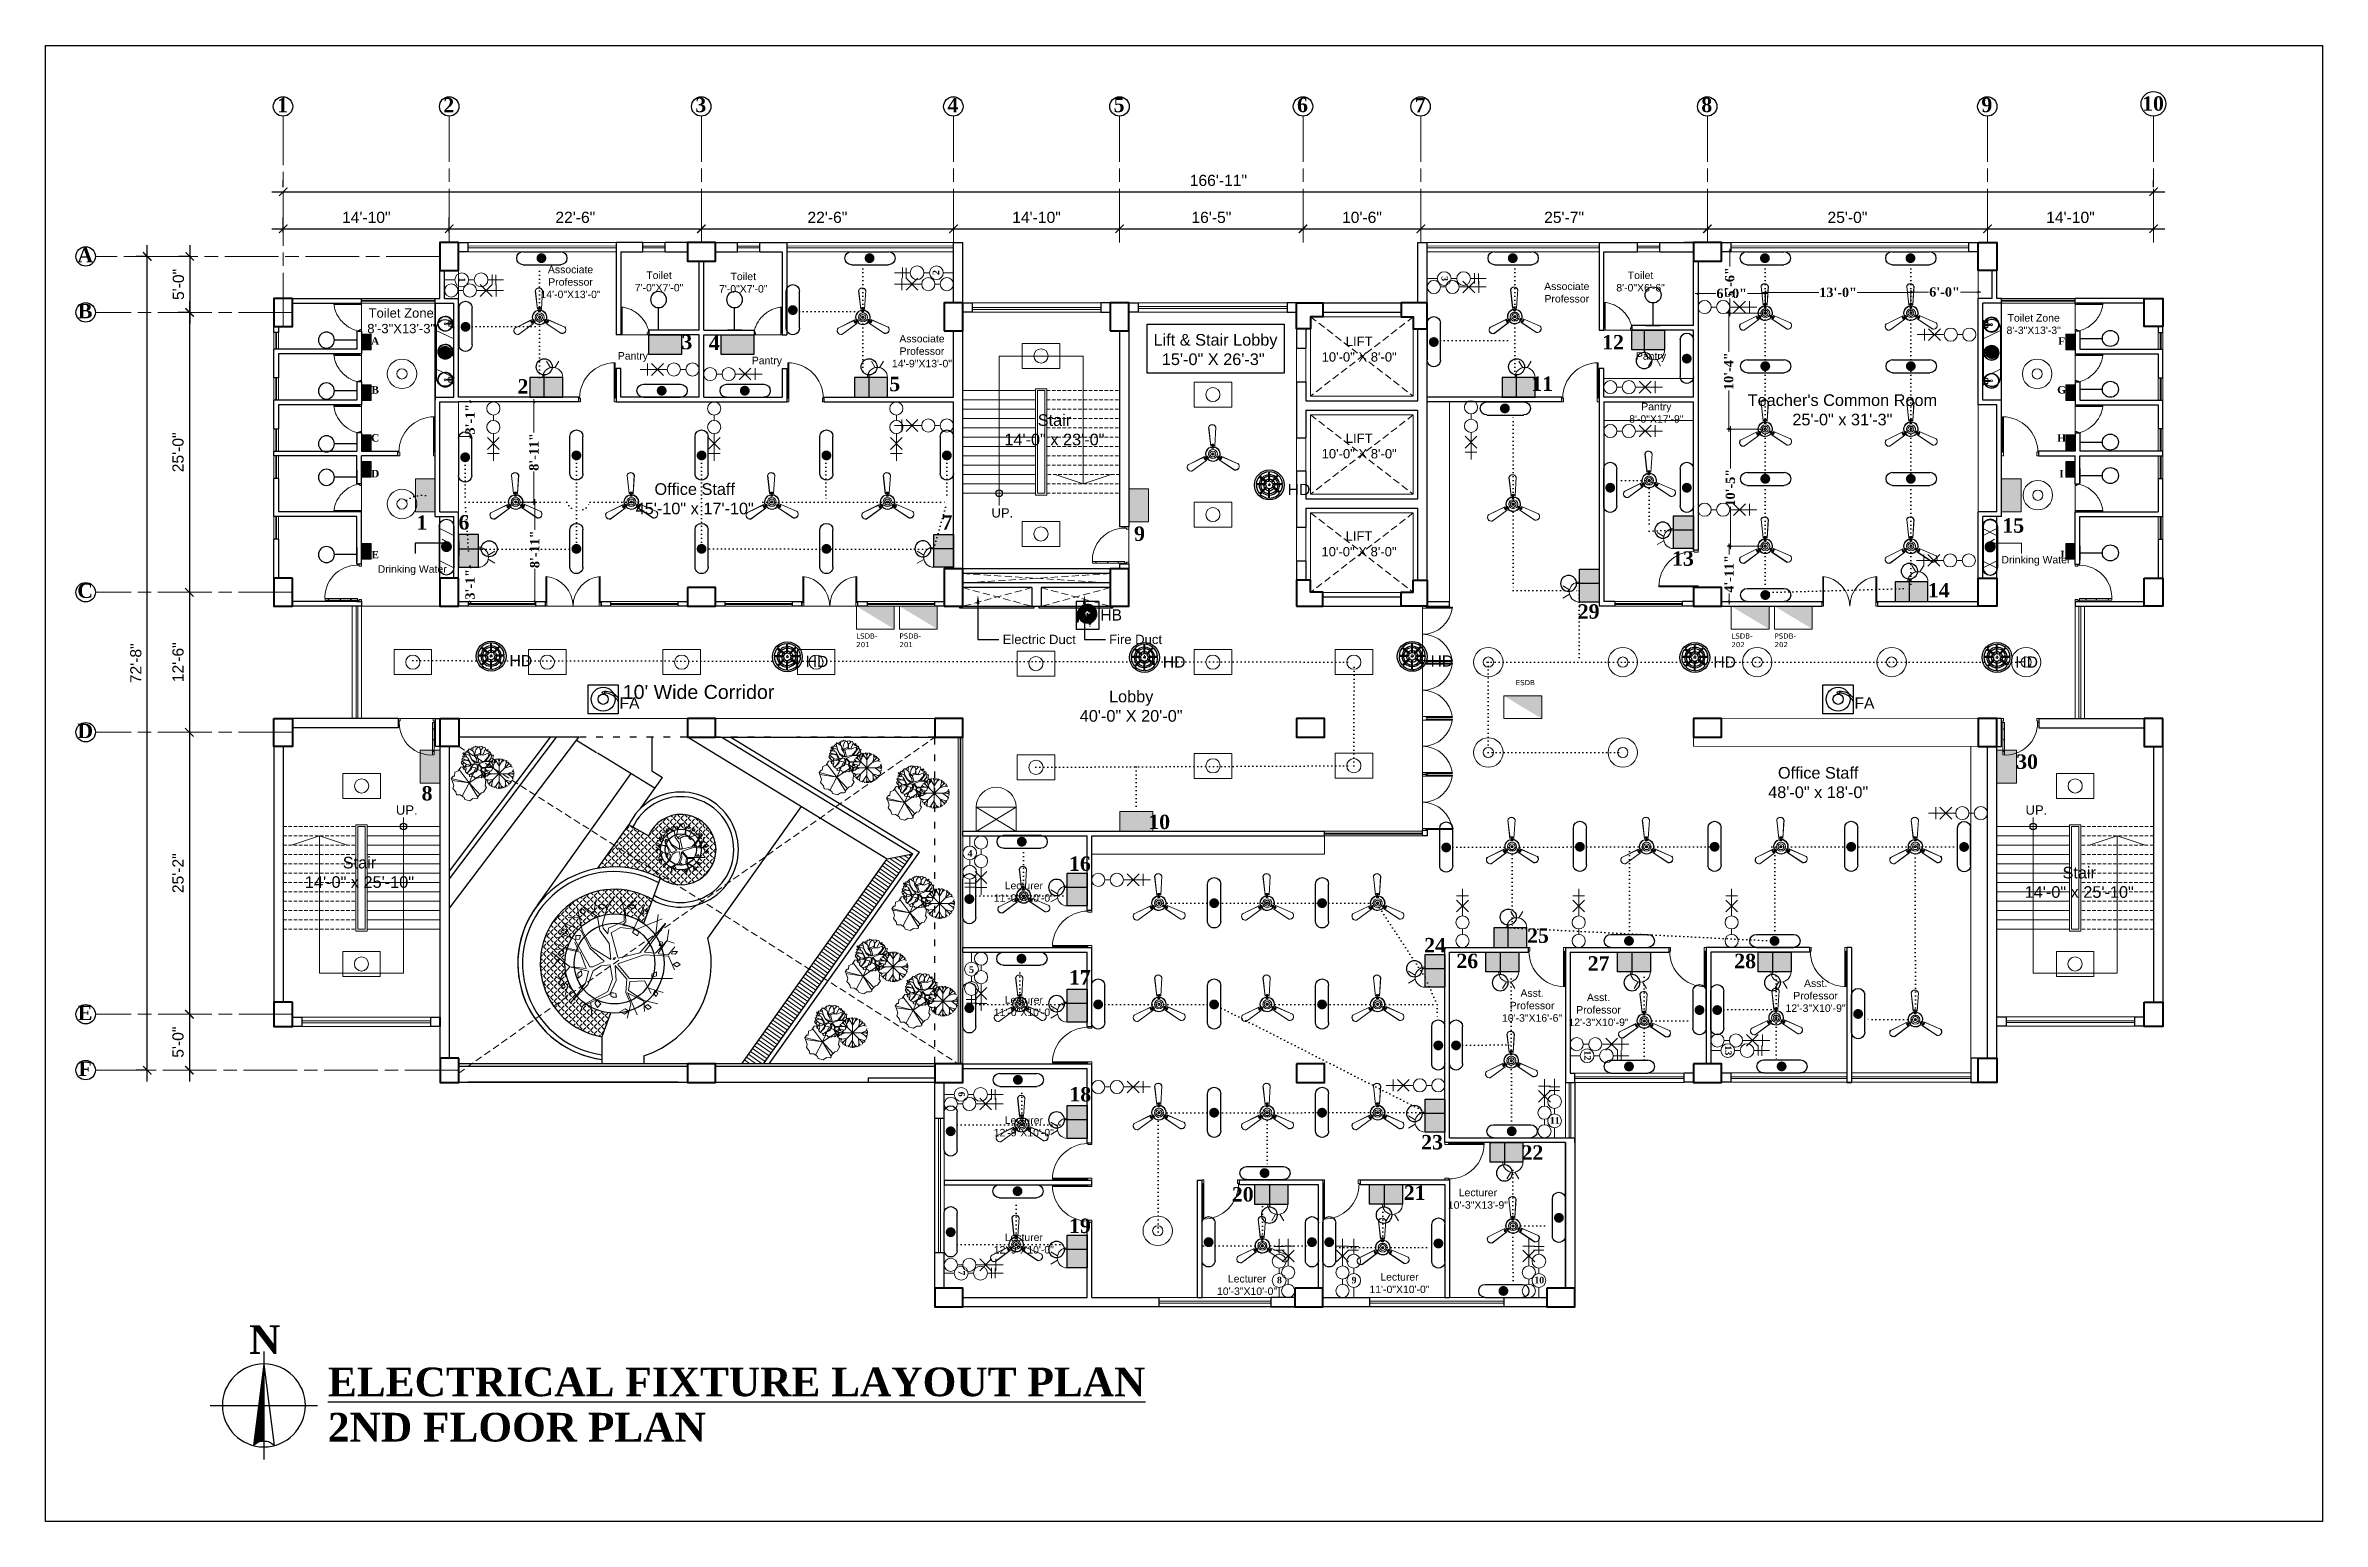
# Model space of a CAD drawing. Header units: inches. Extents: x -12 to 20935469, y -1604 to 24729220.
# Drawn here: x 20823799 to 20826238, y 24657854 to 24659435 of the extents above; entities that cross this region are included whole.
import ezdxf
from ezdxf import colors
from ezdxf.entities.mleader import LeaderData, LeaderLine
from ezdxf.math import Vec2, Vec3

# ---------------------------------------------------------------- set-up
doc = ezdxf.new("R2010")
doc.units = ezdxf.units.IN
doc.header["$LTSCALE"] = 0.03
doc.header["$MEASUREMENT"] = 0
doc.header["$PDMODE"] = 32
doc.header["$PDSIZE"] = 15
for name, pattern in [('ACAD_ISO02W100', [15, 12, -3]), ('ACAD_ISO03W100', [30, 12, -18]), ('ACAD_ISO08W100', [36, 24, -3, 6, -3]), ('DASHED2', [0.375, 0.25, -0.125]), ('DOT', [0.25, 0, -0.25])]:
    doc.linetypes.add(name, pattern=pattern)
for name, color, linetype, lineweight in [('0-elect.fixture-3 fan', 200, 'Continuous', 20), ('2', 7, 'Continuous', 9), ('CL BOX', 90, 'ACAD_ISO02W100', 0), ('column', 1, 'Continuous', 40), ('Dim Line', 252, 'Continuous', 13), ('Dimiention', 75, 'Continuous', 18), ('Door', 7, 'Continuous', 18), ('Dot', 253, 'Continuous', 0), ('E-CF', 4, 'Continuous', 30), ('Gas', 21, 'Continuous', 5), ('Glass Line', 252, 'Continuous', 9), ('Grid Line', 252, 'Continuous', 18), ('Hatch', 253, 'Continuous', 15), ('hatch-1', 253, 'Continuous', 5), ('ILLUSTR-TREE', 74, 'Continuous', 0), ('line', 7, 'Continuous', 9), ('Main Wall', 7, 'Continuous', 30), ('RAIL', 23, 'Continuous', 13), ('STAIR', 46, 'Continuous', 15), ('TOILET FIXTURE', 142, 'Continuous', 5), ('TU TEXT', 251, 'Continuous', 13), ('wind.', 150, 'Continuous', 20)]:
    doc.layers.add(name, color=color, linetype=linetype, lineweight=lineweight)
for name, color, linetype in [('AC TEXT', 151, 'DOT'), ('DIM TEXT 2025', 7, 'Continuous'), ('fire alarm', 10, 'Continuous'), ('FUR', 251, 'Continuous'), ('H', 154, 'Continuous'), ('heat detactor', 8, 'Continuous'), ('QP TEX', 7, 'Continuous'), ('SB TEXT', 215, 'DOT'), ('TEXT', 7, 'Continuous'), ('w', 188, 'DOT')]:
    doc.layers.add(name, color=color, linetype=linetype)
doc.styles.add('2', font='swisscl.ttf')
doc.styles.add('ATTR', font='romans.shx', dxfattribs={"width": 0.8, "height": 0.7})
doc.styles.add('RomanS', font='arial.ttf', dxfattribs={"height": 12})
doc.styles.get("Standard").update_dxf_attribs({"font": 'timesbd.ttf'})
doc.dimstyles.new('Aec_Arch_I', dxfattribs={"dimscale": 96, "dimtxt": 12, "dimasz": 0.09375, "dimexe": 0.125, "dimexo": 0.125, "dimgap": 0.0625, "dimtad": 1, "dimdec": 0, "dimzin": 3, "dimdsep": 46, "dimlunit": 4, "dimtxsty": 'RomanS', "dimblk1": 'ARCHTICK', "dimblk2": 'ARCHTICK', "dimsah": 1, "dimcen": 0.09375, "dimdle": 0.125, "dimadec": 0, "dimazin": 0, "dimtfac": 0.75, "dimtdec": 0, "dimtmove": 2, "dimatfit": 3, "dimldrblk": 'ARCHTICK', "dimfxl": 1, "dimfrac": 1, "dimtolj": 1, "dimtzin": 0, "dimarcsym": 0})
doc.dimstyles.new('Standard 8', dxfattribs={"dimtxt": 7, "dimasz": 2, "dimexe": 2, "dimexo": 2, "dimgap": 2, "dimtad": 0, "dimdec": 0, "dimzin": 3, "dimdsep": 46, "dimlunit": 4, "dimtxsty": 'Standard', "dimblk": 'OBLIQUE', "dimcen": 3, "dimdle": 3, "dimclrd": 256, "dimclre": 256, "dimclrt": 256, "dimadec": 0, "dimazin": 0, "dimtfac": 1, "dimtdec": 0, "dimtix": 1, "dimtofl": 0, "dimtmove": 0, "dimatfit": 0, "dimldrblk": 'OBLIQUE', "dimfxl": 1, "dimtolj": 1, "dimtzin": 0, "dimlwd": -1, "dimlwe": -1, "dimarcsym": 0})

msp = doc.modelspace()

# ---------------------------------------------------------------- texts
msp.add_text('N', height=30.7).set_placement((20824017.4, 24658033.1, 0))
at = {"insert": (20824101.8, 24658018.5, 0), "char_height": 30.731, "width": 958.24, "attachment_point": 1, "line_spacing_factor": 0.947396}
msp.add_mtext('{\\LELECTRICAL FIXTURE LAYOUT PLAN \\P}2ND FLOOR PLAN', dxfattribs=at)
at = {"layer": 'AC TEXT', "char_height": 7, "width": 227.458}
for s, insert, attachment_point, rotation in [('\\A1;1', (20824249.1, 24659183.8), 2, 270), ('\\A1;2', (20824749.6, 24659191.6), 2, 90), ('\\A1;3', (20825301.6, 24659185.1), 2, 270), ('\\A1;4', (20824789.6, 24658565.8), 8, 360), ('\\A1;5', (20824791.2, 24658441.2), 8, 0), ('\\A1;12', (20825454.6, 24658352.9), 2, 270), ('\\A1;13', (20825605.3, 24658358.3), 2, 270), ('\\A1;6', (20824784.1, 24658311.3), 2, 270), ('\\A1;11', (20825416, 24658286.8), 2, 360), ('\\A1;7', (20824784.1, 24658119.9), 2, 270), ('\\A1;8', (20825121, 24658115.7), 2, 360), ('\\A1;9', (20825200.9, 24658115.7), 2, 360), ('\\A1;10', (20825399.3, 24658115.7), 2, 360)]:
    msp.add_mtext(s, dxfattribs=dict(at, insert=insert, attachment_point=attachment_point, rotation=rotation))
at = {"layer": 'SB TEXT', "width": 227.458, "attachment_point": 8, "rotation": 0}
for s, insert, char_height in [('\\A1;A', (20824152.4, 24659114.2), 8), ('\\A1;3', (20824486.3, 24659109.2), 15.44), ('\\A1;4', (20824515.6, 24659108.6), 15.44), ('\\A1;12', (20825478.3, 24659109.3), 15.44), ('\\A1;F', (20825958.8, 24659114.2), 8), ('\\A1;B', (20824152.4, 24659061.9), 8), ('\\A1;2', (20824310.7, 24659062), 15.44), ('\\A1;5', (20824708.9, 24659064.3), 15.44), ('\\A1;11', (20825402.4, 24659064.8), 15.44), ('\\A1;G', (20825958.8, 24659061.9), 8), ('\\A1;C', (20824152.4, 24659010.4), 8), ('\\A1;H', (20825958.8, 24659010.4), 8), ('\\A1;D', (20824152.4, 24658972.2), 8), ('\\A1;I', (20825958.8, 24658972.2), 8), ('\\A1;1', (20824202.5, 24658916.1), 15.44), ('\\A1;6', (20824247.5, 24658916.1), 15.44), ('\\A1;7', (20824764.9, 24658916.1), 15.44), ('\\A1;9', (20824971.1, 24658903.9), 15.44), ('\\A1;15', (20825907, 24658912.7), 15.44), ('\\A1;E', (20824152.4, 24658885.4), 8), ('\\A1;13', (20825553.2, 24658877.3), 15.44), ('\\A1;J', (20825958.8, 24658885.4), 8), ('\\A1;14', (20825827.2, 24658843.6), 15.44), ('\\A1;29', (20825452.2, 24658820.6), 15.44), ('\\A1;30', (20825921.8, 24658659.7), 15.44), ('\\A1;8', (20824208, 24658625.8), 15.44), ('\\A1;10', (20824992.2, 24658595.1), 15.44), ('\\A1;16', (20824907.3, 24658550.4), 15.44), ('\\A1;24', (20825287.7, 24658463.3), 15.44), ('\\A1;25', (20825397.9, 24658473.3), 15.44), ('\\A1;26', (20825322.2, 24658446.2), 15.44), ('\\A1;27', (20825462.9, 24658443.7), 15.44), ('\\A1;28', (20825619.8, 24658446.1), 15.44), ('\\A1;17', (20824907.3, 24658428.8), 15.44), ('\\A1;18', (20824907.7, 24658303.3), 15.44), ('\\A1;23', (20825284.5, 24658252), 15.44), ('\\A1;22', (20825392, 24658241.1), 15.44), ('\\A1;20', (20825081.7, 24658196.1), 15.44), ('\\A1;21', (20825265.9, 24658198.1), 15.44), ('\\A1;19', (20824907.3, 24658162.4), 15.44)]:
    msp.add_mtext(s, dxfattribs=dict(at, insert=insert, char_height=char_height))
at = {"layer": 'TEXT', "color": 30, "lineweight": 5, "ltscale": 20, "attachment_point": 2, "style": '2'}
for s, width, gutter_width, heights, insert, char_height in [('\\pxqc;{\\fArial|b0|i0|c0|p34;\\C0;Associate\\PProfessor\\P\\pq*;14\'-0"X13\'-0"}', 131.491, 0.397, [0], (20824361.7, 24659198.9), 8), ('{\\fArial|b0|i0|c0|p34;\\C0;Toilet \\P7\'-0"X7\'-0"}', 104.76, 0.5, [0], (20824456.5, 24659192.8), 8), ('{\\fArial|b0|i0|c0|p34;\\C0;Toilet \\P7\'-0"X7\'-0"}', 104.76, 0.5, [0], (20824546.7, 24659191.5), 8), ('{\\fArial|b0|i0|c0|p34;\\C0;Toilet \\P8\'-0"X6\'-6"}', 104.76, 0.5, [0], (20825507.8, 24659192.7), 8), ('\\pxqc;{\\fArial|b0|i0|c0|p34;\\C0;Associate\\PProfessor }', 195.028, 0.397, [0], (20825428.8, 24659180.9), 8), ('{\\fArial|b0|i0|c0|p34;\\C0;Toilet Zone\\P8\'-3"X13\'-3"}', 104.76, 0.5, [0], (20824180.3, 24659153.3), 10), ('{\\fArial|b0|i0|c0|p34;\\C0;Toilet Zone\\P8\'-3"X13\'-3"}', 104.76, 0.5, [0], (20825928.9, 24659147.1), 8), ('\\pxqc;{\\fArial|b0|i0|c0|p34;\\C0;Associate\\PProfessor\\P\\pq*;14\'-9"X13\'-0"}', 131.491, 0.397, [0], (20824738.1, 24659124.8), 8), ('\\pxsm1,qc;{\\fArial|b0|i0|c0|p34;\\C0; Lift & Stair Lobby\\P15\'-0" X 26\'-3" }', 146.388, 0.75, [0], (20825050.1, 24659125.8), 12.476), ('\\pxsm1;{\\fArial|b0|i0|c0|p34;\\C0;LIFT\\P10\'-0" X 8\'-0" }', 235.592, 0.75, [0], (20825206.4, 24659122.9), 10), ('\\pxqc;{\\fArial|b0|i0|c0|p34;\\C0; \\PPantry}', 63.513, 0.5, [0], (20824428.5, 24659119.8), 8), ('\\pxqc;{\\fArial|b0|i0|c0|p34;\\C0; \\PPantry}', 63.513, 0.5, [0], (20824572, 24659114.8), 8), ('{\\fArial|b0|i0|c0|p34;\\C0;Pantry}', 63.513, 0.5, [0], (20825519, 24659106.2), 8), ('\\pxsm1;{\\fArial|b0|i0|c0|p34;\\C0;Stair\\P14\'-0" x 23\'-0"  }', 114.807, 0.282, [0], (20824880, 24659039.8), 12.476), ('{\\fArial|b0|i0|c0|p34;\\C0;Pantry\\P8\'-0"X17\'-9"}', 63.513, 0.5, [0], (20825524.7, 24659052.1), 8), ('\\pxqc;{\\fArial|b0|i0|c0|p34;\\C0;Teacher\'s Common Room\\P25\'-0" x 31\'-3"}', 213.725, 0.5, [0], (20825724, 24659061.2), 12.476), ('\\pxsm1;{\\fArial|b0|i0|c0|p34;\\C0;LIFT\\P10\'-0" X 8\'-0" }', 235.592, 0.75, [0], (20825206.4, 24659019.2), 10), ('\\pxqc;{\\fArial|b0|i0|c0|p34;\\C0;Office Staff\\P45\'-10" x 17\'-10" }', 209.447, 0.5, [0], (20824494.7, 24658965.9), 12.476), ('{\\fArial|b0|i0|c0|p34;\\C0;UP.}', 104.76, 0.5, [0], (20824824.2, 24658939.2), 10), ('\\pxsm1;{\\fArial|b0|i0|c0|p34;\\C0;LIFT\\P10\'-0" X 8\'-0" }', 235.592, 0.75, [0], (20825206.2, 24658914.3), 10), ('\\pxsm1;{\\fArial|b0|i0|c0|p34;\\C0;Drinking Water }', 88.563, 0.282, [0], (20824192.1, 24658878), 8), ('\\pxsm1;{\\fArial|b0|i0|c0|p34;\\C0;Drinking Water }', 88.563, 0.282, [0], (20825931.3, 24658888), 8), ("\\pxsm1,qc;{\\fArial|b0|i0|c0|p34;\\C0;10' Wide Corridor}", 227.89, 0.75, [0], (20824498.8, 24658749.8), 15), ('\\pxsm1,qc;{\\fArial|b0|i0|c0|p34;\\C0;Lobby\\P40\'-0" X 20\'-0" }', 146.388, 0.75, [0], (20824962.2, 24658743.7), 12.476), ('\\pxqc;{\\fArial|b0|i0|c0|p34;\\C0;Office Staff\\P48\'-0" x 18\'-0" }', 140.654, 0.5, [0], (20825698.1, 24658661.9), 12.476), ('{\\fArial|b0|i0|c0|p34;\\C0;UP.}', 104.76, 0.5, [0], (20824186.3, 24658620.8), 10), ('{\\fArial|b0|i0|c0|p34;\\C0;UP.}', 104.76, 0.5, [0], (20825931.8, 24658620.8), 10), ('\\pxsm1;{\\fArial|b0|i0|c0|p34;\\C0;Stair\\P14\'-0" x 25\'-10"  }', 151.385, 0.282, [0], (20824135.6, 24658565.7), 12.476), ('\\pxsm1;{\\fArial|b0|i0|c0|p34;\\C0;Stair\\P14\'-0" x 25\'-10"  }', 194.969, 0.282, [0], (20825977.7, 24658555), 12.476), ('\\pxqc;{\\fArial|b0|i0|c0|p34;\\C0;Lecturer \\P\\pq*;11\'-0"X10\'-0"}', 213.725, 0.5, [0], (20824847.2, 24658538.9), 8), ('\\pxqc;{\\fArial|b0|i0|c0|p34;\\C0;Asst.\\PProfessor\\P\\pq*;12\'-3"X10\'-9"\\P\\pqc;\\P }', 165.486, 0.5, [0], (20825695.3, 24658434.2), 8), ('\\pxqc;{\\fArial|b0|i0|c0|p34;\\C0;Lecturer \\P\\pq*;11\'-0"X10\'-0"}', 213.725, 0.5, [0], (20824847.2, 24658416.4), 8), ('\\pxqc;{\\fArial|b0|i0|c0|p34;\\C0;Asst.\\PProfessor \\P\\pq*;10\'-3"X16\'-6"}', 165.486, 0.5, [0], (20825391.6, 24658423.7), 8), ('\\pxqc;{\\fArial|b0|i0|c0|p34;\\C0;Asst.\\PProfessor\\P\\pq*;12\'-3"X10\'-9"\\P}\\pxqc;{\\fArial|b0|i0|c0|p34;\\C0; }', 126.411, 0.382, [60.5], (20825462.8, 24658419.1), 8), ('\\pxqc;{\\fArial|b0|i0|c0|p34;\\C0;Lecturer \\P\\pq*;12\'-9"X10\'-0"}', 213.725, 0.5, [0], (20824847.2, 24658287.5), 8), ('\\pxqc;{\\fArial|b0|i0|c0|p34;\\C0;Lecturer \\P\\pq*;10\'-3"X13\'-9"}', 79.813, 0.5, [0], (20825333.6, 24658210), 8), ('\\pxqc;{\\fArial|b0|i0|c0|p34;\\C0;Lecturer \\P\\pq*;12\'-9"X10\'-0"}', 213.725, 0.5, [0], (20824847.2, 24658162), 8), ('\\pxqc;{\\fArial|b0|i0|c0|p34;\\C0;Lecturer\\P\\pq*;10\'-3"X10\'-0"\\P}\\pxqc;{\\fArial|b0|i0|c0|p34;\\C0; }', 76.963, 0.5, [43.4], (20825086.3, 24658117.6), 8), ('\\pxqc;{\\fArial|b0|i0|c0|p34;\\C0;Lecturer \\P\\pq*;11\'-0"X10\'-0"}', 82.661, 0.5, [0], (20825249.6, 24658119.6), 8)]:
    msp.add_mtext_dynamic_manual_height_columns(s, width=width, gutter_width=gutter_width, heights=heights, dxfattribs=dict(at, insert=insert, char_height=char_height))
at = {"layer": 'TU TEXT', "color": 5, "ltscale": 50, "char_height": 5, "attachment_point": 1}
for s, insert in [('{\\fVerdana|b0|i0|c0|p34;\\H1.1x;\\C256;LSDB-\\P201}', (20824667.7, 24658805)), ('{\\fVerdana|b0|i0|c0|p34;\\H1.1x;\\C256;PSDB-\\P201}', (20824714, 24658805)), ('{\\fVerdana|b0|i0|c0|p34;\\H1.1x;\\C256;LSDB-\\P202}', (20825605.1, 24658805)), ('{\\fVerdana|b0|i0|c0|p34;\\H1.1x;\\C256;PSDB-\\P202}', (20825651.3, 24658805)), ('{\\fVerdana|b0|i0|c0|p34;\\H1.1x;\\C256;ESDB}', (20825374.1, 24658755.1))]:
    msp.add_mtext_dynamic_manual_height_columns(s, width=10.038, gutter_width=0.0112, heights=[0], dxfattribs=dict(at, insert=insert))

# ---------------------------------------------------------------- blocks, each defined once
blk = doc.blocks.new('Door_45')
at = {"layer": 'Door'}
for p, q in [((1.5, 5), (1.5, 44)), ((1.5, 40), (2.2, 40)), ((2.2, 40), (2.2, 39.5)), ((2.2, 39.5), (2.7, 39.5)), ((2.7, 39.5), (2.7, 40)), ((2.7, 40), (3.5, 40)), ((3.5, 44), (3.5, 5)), ((0, 0), (0, 5)), ((0, 5), (1.5, 5)), ((1.5, 25.8), (2.2, 25.8)), ((1.5, 12.6), (2.2, 12.6)), ((3.5, 5), (1.5, 5)), ((1.5, 5), (1.5, 3)), ((1.5, 3), (2.5, 3)), ((2.2, 25.8), (2.2, 25.3)), ((2.2, 25.3), (2.7, 25.3)), ((2.2, 12.6), (2.2, 13.1)), ((2.2, 13.1), (2.7, 13.1)), ((2.5, 3), (2.5, 0)), ((2.7, 25.8), (3.5, 25.8)), ((2.7, 25.3), (2.7, 25.8)), ((2.7, 13.1), (2.7, 12.6)), ((2.7, 12.6), (3.5, 12.6)), ((42.5, 3), (42.5, 0)), ((43.5, 3), (42.5, 3)), ((45, 5), (43.5, 5)), ((43.5, 5), (43.5, 3)), ((45, 0), (45, 5)), ((2.5, 0), (0, 0)), ((42.5, 0), (45, 0))]:
    blk.add_line(p, q, dxfattribs=at)
blk.add_arc((4.7, 5.3), 38.8, 359.6233, 94.6685, dxfattribs=at)
blk = doc.blocks.new('A$C36295410')
at = {"layer": 'Door'}
for p, q in [((1, 4), (1, 32)), ((2, 0), (2, 32)), ((58, 0), (58, 32)), ((59, 4), (59, 32)), ((1, 5), (0, 5)), ((2, 4), (1, 4)), ((58, 4), (59, 4)), ((59, 5), (60, 5)), ((2, 0), (0, 0)), ((58, 0), (60, 0))]:
    blk.add_line(p, q, dxfattribs=at)
for centre, start, end in [((-2.5, -0.3), 0.5906, 83.7783), ((62.5, -0.3), 96.2217, 179.4094)]:
    blk.add_arc(centre, 32.5, start, end, dxfattribs=at)
blk = doc.blocks.new('sssss-flat-876')
at = {"layer": 'Door', "linetype": 'Continuous', "ltscale": 3}
blk.add_line((3666.5, 84027.2), (3666.5, 84055.7), dxfattribs=at)
at = {"layer": 'Door', "linetype": 'Continuous', "ltscale": 3, "extrusion": (-7.21527e-09, -3.35624e-18, 1), "elevation": 0}
for points in [[(3666.5, 84057.2), (3666.5, 84055.7), (3668.4, 84055.7), (3668.4, 84056.5), (3670.2, 84056.5), (3670.2, 84057.2)], [(3668.4, 84055.7), (3696.2, 84055.7), (3696.2, 84056.5), (3668.4, 84056.5)]]:
    blk.add_lwpolyline(points, close=True, dxfattribs=at)
at = {"layer": 'Door', "linetype": 'Continuous', "ltscale": 3, "flags": 128}
blk.add_lwpolyline([(3670.2, 84027.2, 0.04096), (3675.5, 84028.9, 0.082496), (3684.9, 84034.8, 0.052187), (3689.7, 84040, 0.043988), (3692.9, 84045, 0.036571), (3694.8, 84049.6, 0.034751), (3695.9, 84054.2, 0.011435), (3696.2, 84055.7)], format="xyb", dxfattribs=at)
at = {"layer": 'Door', "linetype": 'Continuous', "ltscale": 3}
blk.add_lwpolyline([(3666.5, 84027.2), (3666.5, 84028.7), (3668.4, 84028.7), (3668.4, 84027.9), (3670.2, 84027.9), (3670.2, 84027.2)], close=True, dxfattribs=at)
blk = doc.blocks.new('$D40')
at = {"layer": 'Door'}
for p, q in [((1, 4), (1, 42)), ((2, 0), (2, 42)), ((1, 5), (0, 5)), ((2, 0), (0, 0)), ((2, 4), (1, 4)), ((39, 4), (38, 4)), ((38, 4), (38, 0)), ((40, 0), (38, 0)), ((40, 5), (39, 5)), ((39, 5), (39, 4))]:
    blk.add_line(p, q, dxfattribs=at)
blk.add_arc((1, 4), 38, 0, 90, dxfattribs=at)
blk = doc.blocks.new('7-flat-72')
at = {"layer": 'Glass Line', "color": 8, "ltscale": 20}
for p, q in [((-64478.7, 376960.5), (-64480.3, 376960.5)), ((-64480.3, 376959.5), (-64480.3, 376960.5)), ((-64480.3, 376959.5), (-64480.3, 376960.5)), ((-64478.7, 376959.5), (-64480.3, 376959.5)), ((-64480.3, 376959.1), (-64480.3, 376959.4)), ((-64478.7, 376959.4), (-64480.3, 376959.4)), ((-64478.7, 376959.1), (-64480.3, 376959.1)), ((-64480.2, 376959.4), (-64480.2, 376959.5)), ((-64480.1, 376959.5), (-64480.1, 376960.5)), ((-64479.9, 376959.5), (-64479.9, 376960.5)), ((-64479.5, 376959.5), (-64479.5, 376960.5)), ((-64479.1, 376959.5), (-64479.1, 376960.5)), ((-64478.9, 376959.5), (-64478.9, 376960.5)), ((-64478.9, 376959.4), (-64478.9, 376959.5)), ((-64478.8, 376959.5), (-64478.8, 376960.5)), ((-64478.7, 376959.5), (-64478.7, 376960.5)), ((-64478.7, 376959.1), (-64478.7, 376959.4)), ((-64475.1, 376959.4), (-64476.9, 376959.4)), ((-64476.9, 376959.1), (-64476.9, 376959.4)), ((-64475.1, 376959.1), (-64476.9, 376959.1)), ((-64476.6, 376959.4), (-64476.6, 376966.6)), ((-64475.5, 376966.6), (-64476.6, 376966.6)), ((-64475.5, 376959.4), (-64475.5, 376966.6)), ((-64475.1, 376959.1), (-64475.1, 376959.4)), ((-64473.3, 376960.5), (-64471.7, 376960.5)), ((-64473.3, 376959.5), (-64473.3, 376960.5)), ((-64473.3, 376959.5), (-64473.3, 376960.5)), ((-64473.3, 376959.5), (-64471.7, 376959.5)), ((-64473.3, 376959.1), (-64473.3, 376959.4)), ((-64473.3, 376959.4), (-64471.7, 376959.4)), ((-64473.3, 376959.1), (-64471.7, 376959.1)), ((-64473.1, 376959.5), (-64473.1, 376960.5)), ((-64473.1, 376959.4), (-64473.1, 376959.5)), ((-64472.9, 376959.5), (-64472.9, 376960.5)), ((-64472.5, 376959.5), (-64472.5, 376960.5)), ((-64472.1, 376959.5), (-64472.1, 376960.5)), ((-64471.9, 376959.5), (-64471.9, 376960.5)), ((-64471.9, 376959.4), (-64471.9, 376959.5)), ((-64471.8, 376959.5), (-64471.8, 376960.5)), ((-64471.7, 376959.5), (-64471.7, 376960.5)), ((-64471.7, 376959.1), (-64471.7, 376959.4))]:
    blk.add_line(p, q, dxfattribs=at)
blk.add_circle((-64476, 376968.4, 0), 1.08, dxfattribs=at)
for radius, start, end in [(8.1, 273.8334, 266.1883), (7.55, 274.115, 265.9068)]:
    blk.add_arc((-64476, 376968.4, 0), radius, start, end, dxfattribs=at)
blk = doc.blocks.new('SFSFSFS-flat-72')
at = {"layer": 'TOILET FIXTURE', "ltscale": 0.2}
blk.add_lwpolyline([(-3918.5, -3608.1), (-3918.5, -3602.7), (-3923.9, -3602.7), (-3923.9, -3608.1)], close=True, dxfattribs=at)
at = {"layer": 'TOILET FIXTURE', "ltscale": 20}
blk.add_blockref('7-flat-72', (60554.8, -380567.2), dxfattribs=at)
blk = doc.blocks.new('TREE_002')
at = {"layer": 'ILLUSTR-TREE'}
for p, q in [((-13190.1, 13868.1), (-13196.7, 13899.8)), ((-13190.6, 13899.8), (-13192.3, 13894.2)), ((-13192.3, 13894.2), (-13187.3, 13890.6)), ((-13185.7, 13896.3), (-13190.6, 13899.8)), ((-13189.5, 13904), (-13167.5, 13887.8)), ((-13187.3, 13890.6), (-13185.7, 13896.3)), ((-13173.6, 13892), (-13169.7, 13913.2)), ((-13159, 13906.3), (-13167.2, 13904.2)), ((-13167.2, 13904.2), (-13161.7, 13900)), ((-13161.7, 13900), (-13154, 13901.4)), ((-13154.3, 13899.8), (-13160.4, 13877.2)), ((-13154, 13901.4), (-13159, 13906.3)), ((-13143.4, 13917.5), (-13154.3, 13899.8)), ((-13134.5, 13916.7), (-13128.5, 13897)), ((-13129, 13881.5), (-13128.5, 13898.4)), ((-13127.4, 13899.1), (-13126.8, 13880.8)), ((-13126.1, 13899.3), (-13112.4, 13912.7)), ((-13122, 13903), (-13115.9, 13905.8)), ((-13117, 13899.4), (-13122, 13903)), ((-13112.1, 13902.3), (-13117, 13899.4)), ((-13115.9, 13905.8), (-13112.1, 13902.3)), ((-13114.1, 13872.3), (-13099.3, 13904.7)), ((-13095.4, 13898.8), (-13101.6, 13897.1)), ((-13101.6, 13897.1), (-13101.6, 13891.8)), ((-13101.6, 13891.8), (-13095.4, 13892.7)), ((-13095.4, 13892.7), (-13095.4, 13898.8)), ((-13079.5, 13891.3), (-13082.8, 13863.1)), ((-13214.8, 13860.3), (-13228, 13857.5)), ((-13200.5, 13854.7), (-13224.2, 13865.2)), ((-13217, 13870.2), (-13220.9, 13865.9)), ((-13220.9, 13865.9), (-13215.4, 13863.8)), ((-13211, 13868.1), (-13217, 13870.2)), ((-13191.7, 13868.1), (-13216.5, 13879.3)), ((-13216.5, 13878.6), (-13206.6, 13858.2)), ((-13215.4, 13863.8), (-13211, 13868.1)), ((-13193.9, 13886.4), (-13210.4, 13887.1)), ((-13199.2, 13860.9), (-13192.3, 13860.9)), ((-13199.2, 13854.7), (-13199.2, 13860.9)), ((-13192.3, 13860.9), (-13193.7, 13855.6)), ((-13178.5, 13842), (-13191.7, 13868.1)), ((-13176.3, 13843.4), (-13190.1, 13868.1)), ((-13167.5, 13887.8), (-13164.2, 13868.1)), ((-13164.2, 13868.1), (-13151, 13849)), ((-13160.4, 13877.2), (-13159.3, 13871.6)), ((-13159.3, 13871.6), (-13152.7, 13863.1)), ((-13152.7, 13863.1), (-13151.6, 13871.6)), ((-13151.6, 13871.6), (-13129.6, 13881.5)), ((-13147.7, 13864.5), (-13134.5, 13872.3)), ((-13138.4, 13828.6), (-13147.7, 13864.5)), ((-13134.5, 13872.3), (-13111.4, 13869.5)), ((-13126.8, 13880.8), (-13131.2, 13875.8)), ((-13130.7, 13875.8), (-13114.1, 13872.3)), ((-13113.9, 13869.7), (-13116.7, 13865.3)), ((-13116.7, 13865.3), (-13109.8, 13860)), ((-13107.8, 13866.2), (-13113.9, 13869.7)), ((-13111.4, 13869.5), (-13074, 13885)), ((-13109.8, 13860), (-13107.8, 13866.2)), ((-13106.4, 13835.6), (-13069, 13878.6)), ((-13069, 13877.9), (-13099.3, 13836.3)), ((-13066.3, 13853.2), (-13064.1, 13869.5)), ((-13207.7, 13815.2), (-13233, 13835.6)), ((-13215.4, 13841.3), (-13232.4, 13840.6)), ((-13223.6, 13827.9), (-13232.4, 13815.2)), ((-13229.7, 13849.7), (-13214.3, 13842.7)), ((-13217.6, 13840.6), (-13223.6, 13837.7)), ((-13223.6, 13837.7), (-13221.4, 13832.1)), ((-13221.4, 13832.1), (-13216.5, 13835.6)), ((-13216.5, 13835.6), (-13217.6, 13840.6)), ((-13192.8, 13836.3), (-13215.4, 13841.3)), ((-13214.3, 13842.7), (-13195.6, 13839.1)), ((-13179.1, 13815.2), (-13200.5, 13854.7)), ((-13196.1, 13841.3), (-13200.5, 13850.4)), ((-13193.7, 13855.6), (-13199.2, 13854.7)), ((-13195.6, 13839.1), (-13196.1, 13841.3)), ((-13184, 13813), (-13192.8, 13836.3)), ((-13158.2, 13823.6), (-13178.5, 13842)), ((-13148.3, 13825.7), (-13176.3, 13843.4)), ((-13151, 13849), (-13148.3, 13826.4)), ((-13144.4, 13827.9), (-13145, 13825.7)), ((-13145, 13825.7), (-13142.8, 13826.4)), ((-13141.7, 13828.6), (-13144.4, 13827.9)), ((-13142.8, 13826.4), (-13141.7, 13828.6)), ((-13138.4, 13819.4), (-13099.8, 13832.8)), ((-13137.8, 13827.9), (-13106.4, 13835.6)), ((-13099.8, 13832.8), (-13064.6, 13830.7)), ((-13099.3, 13836.3), (-13083.3, 13834.9)), ((-13083.3, 13834.9), (-13066.8, 13853.2)), ((-13066.8, 13853.2), (-13079.5, 13834.9)), ((-13079.5, 13834.2), (-13065.2, 13832.8)), ((-13078.2, 13846.8), (-13076.8, 13852.1)), ((-13074.7, 13844.2), (-13078.2, 13846.8)), ((-13076.8, 13852.1), (-13073.4, 13851.2)), ((-13073.4, 13851.2), (-13074.7, 13844.2)), ((-13066.3, 13853.2), (-13056.4, 13849.7)), ((-13065.2, 13832.8), (-13055.3, 13844.1)), ((-13064.6, 13830.7), (-13055.8, 13810.9)), ((-13060.2, 13834.2), (-13058.6, 13837.7)), ((-13054.7, 13833.5), (-13060.2, 13834.2)), ((-13058.6, 13837.7), (-13051.4, 13837.7)), ((-13051.4, 13837.7), (-13054.7, 13833.5)), ((-13221.4, 13796.8), (-13229.1, 13801.1)), ((-13219.8, 13801.1), (-13223.6, 13788.4)), ((-13216.5, 13792.6), (-13220.9, 13788.4)), ((-13207.7, 13815.2), (-13219.8, 13801.1)), ((-13214.8, 13786.2), (-13216.5, 13792.6)), ((-13215.4, 13805.3), (-13209.9, 13793.3)), ((-13209.9, 13793.3), (-13214.8, 13773.5)), ((-13180.7, 13808.8), (-13207.7, 13815.2)), ((-13207.1, 13815.2), (-13184, 13813)), ((-13191, 13809.5), (-13196.5, 13806)), ((-13196.5, 13806), (-13196, 13798.9)), ((-13196, 13798.9), (-13190.5, 13803.2)), ((-13190.5, 13803.2), (-13191, 13809.5)), ((-13185.1, 13791.2), (-13180.7, 13808.8)), ((-13174.1, 13809.5), (-13181.8, 13789.1)), ((-13174.7, 13815.2), (-13179.1, 13815.2)), ((-13158.2, 13822.9), (-13174.7, 13815.2)), ((-13162.6, 13816.6), (-13174.1, 13809.5)), ((-13149.4, 13818), (-13162.6, 13816.6)), ((-13146.1, 13797.5), (-13152.7, 13779.2)), ((-13140.6, 13795.4), (-13149.9, 13775.7)), ((-13149.4, 13818), (-13146.1, 13797.5)), ((-13142.2, 13817.3), (-13125.2, 13797.5)), ((-13142.2, 13816.6), (-13140.6, 13795.4)), ((-13138.4, 13818.7), (-13121.3, 13798.2)), ((-13125.2, 13797.5), (-13126.8, 13777.8)), ((-13120.7, 13794), (-13122.9, 13780.6)), ((-13121.3, 13798.2), (-13058.6, 13798.2)), ((-13120.7, 13794), (-13099.3, 13794.7)), ((-13099.3, 13794.7), (-13089.9, 13776.4)), ((-13088.8, 13804.4), (-13082.2, 13807.9)), ((-13088.8, 13799.5), (-13088.8, 13804.4)), ((-13082.2, 13802.3), (-13088.8, 13799.5)), ((-13082.2, 13807.9), (-13082.2, 13802.3)), ((-13057.6, 13818.7), (-13052.1, 13822.2)), ((-13052.7, 13815.2), (-13057.6, 13818.7)), ((-13047.7, 13818.7), (-13052.7, 13815.2)), ((-13052.1, 13822.2), (-13047.7, 13818.7)), ((-13220.9, 13788.4), (-13219.2, 13783.4)), ((-13219.2, 13783.4), (-13214.8, 13786.2)), ((-13206.6, 13763), (-13185.7, 13791.2)), ((-13181.8, 13789.1), (-13206.6, 13763.7)), ((-13189, 13758.7), (-13191.7, 13752.4)), ((-13152.7, 13779.2), (-13189, 13759.4)), ((-13149.9, 13775.7), (-13189, 13758.7)), ((-13177.4, 13763), (-13175.8, 13744.6)), ((-13168.3, 13766.6), (-13171.7, 13762.2)), ((-13171.7, 13762.2), (-13167.6, 13756)), ((-13162.8, 13761.3), (-13168.3, 13766.6)), ((-13167.6, 13756), (-13162.8, 13761.3)), ((-13144.4, 13777.3), (-13148.3, 13777.3)), ((-13148.3, 13777.3), (-13148.3, 13773)), ((-13148.3, 13773), (-13145.5, 13770.9)), ((-13145.5, 13770.9), (-13140, 13770.9)), ((-13141.1, 13776.5), (-13144.4, 13777.3)), ((-13140, 13770.9), (-13141.1, 13776.5)), ((-13126.8, 13777.8), (-13119.1, 13760.9)), ((-13119.1, 13760.9), (-13124.6, 13740.4)), ((-13124, 13777.8), (-13110.3, 13745.3)), ((-13123.5, 13777.1), (-13100.4, 13765.1)), ((-13122.9, 13780.6), (-13100.4, 13766.5)), ((-13100.4, 13766.5), (-13080, 13761.6)), ((-13100.4, 13765.1), (-13099.3, 13750.3)), ((-13098.8, 13757.8), (-13094.7, 13760.4)), ((-13094.7, 13760.4), (-13089.9, 13756)), ((-13093.8, 13784.1), (-13072.3, 13777.8)), ((-13084.4, 13780.7), (-13086.4, 13776.3)), ((-13086.4, 13776.3), (-13082.3, 13771.9)), ((-13080.2, 13776.3), (-13084.4, 13780.7)), ((-13082.3, 13771.9), (-13080.2, 13776.3)), ((-13127.7, 13754.2), (-13135.3, 13749.8)), ((-13135.3, 13749.8), (-13128.4, 13746.3)), ((-13128.4, 13746.3), (-13122.2, 13750.7)), ((-13122.2, 13750.7), (-13127.7, 13754.2)), ((-13094, 13753.4), (-13098.8, 13757.8)), ((-13089.9, 13756), (-13094, 13753.4))]:
    blk.add_line(p, q, dxfattribs=at)
at = {"layer": 'ILLUSTR-TREE', "style": 'ATTR', "width": 0.8, "flags": 9}
blk.add_attdef('ESTCODE', (-13144.4, 13827.9), '', height=1.05, dxfattribs=at)
blk = doc.blocks.new('TREE_009')
at = {"layer": 'ILLUSTR-TREE'}
for p, q in [((-12232, 13875), (-12235, 13871)), ((-12235, 13871), (-12231, 13864)), ((-12226, 13870), (-12232, 13875)), ((-12231, 13864), (-12226, 13870)), ((-12222, 13871), (-12224, 13863)), ((-12222, 13880), (-12222, 13871)), ((-12216, 13879), (-12222, 13880)), ((-12198, 13860), (-12222, 13871)), ((-12222, 13871), (-12213, 13850)), ((-12203, 13892), (-12216, 13879)), ((-12200, 13878), (-12216, 13879)), ((-12200, 13898), (-12203, 13892)), ((-12196, 13860), (-12203, 13892)), ((-12195, 13896), (-12200, 13898)), ((-12186, 13897), (-12195, 13896)), ((-12195, 13896), (-12173, 13880)), ((-12183, 13903), (-12186, 13897)), ((-12176, 13905), (-12183, 13903)), ((-12180, 13884), (-12176, 13905)), ((-12174, 13910), (-12176, 13905)), ((-12167, 13907), (-12174, 13910)), ((-12173, 13880), (-12170, 13860)), ((-12160, 13913), (-12167, 13907)), ((-12160, 13892), (-12166, 13869)), ((-12166, 13869), (-12165, 13864)), ((-12149, 13910), (-12160, 13913)), ((-12149, 13910), (-12160, 13892)), ((-12158, 13864), (-12135, 13873)), ((-12154, 13857), (-12140, 13864)), ((-12144, 13906), (-12149, 13910)), ((-12140, 13909), (-12144, 13906)), ((-12127, 13911), (-12140, 13909)), ((-12140, 13909), (-12134, 13889)), ((-12140, 13864), (-12117, 13862)), ((-12133, 13873), (-12137, 13868)), ((-12137, 13868), (-12120, 13864)), ((-12135, 13873), (-12134, 13890)), ((-12133, 13891), (-12133, 13873)), ((-12132, 13891), (-12118, 13905)), ((-12118, 13905), (-12127, 13911)), ((-12120, 13864), (-12105, 13897)), ((-12109, 13907), (-12118, 13905)), ((-12117, 13862), (-12080, 13877)), ((-12112, 13828), (-12075, 13871)), ((-12105, 13897), (-12109, 13907)), ((-12103, 13892), (-12105, 13897)), ((-12075, 13870), (-12105, 13828)), ((-12095, 13884), (-12103, 13892)), ((-12098, 13892), (-12092, 13895)), ((-12093, 13888), (-12098, 13892)), ((-12085, 13883), (-12095, 13884)), ((-12088, 13892), (-12093, 13888)), ((-12092, 13895), (-12088, 13892)), ((-12085, 13883), (-12089, 13855)), ((-12080, 13877), (-12085, 13883)), ((-12076, 13879), (-12080, 13877)), ((-12075, 13871), (-12076, 13879)), ((-12070, 13862), (-12075, 13871)), ((-12239, 13828), (-12245, 13818)), ((-12245, 13818), (-12238, 13807)), ((-12236, 13842), (-12242, 13838)), ((-12242, 13838), (-12238, 13833)), ((-12238, 13833), (-12239, 13828)), ((-12214, 13807), (-12239, 13828)), ((-12221, 13833), (-12238, 13833)), ((-12230, 13820), (-12238, 13807)), ((-12238, 13807), (-12230, 13801)), ((-12230, 13857), (-12237, 13856)), ((-12237, 13856), (-12234, 13850)), ((-12234, 13850), (-12236, 13842)), ((-12236, 13842), (-12220, 13835)), ((-12230, 13801), (-12235, 13793)), ((-12227, 13789), (-12235, 13793)), ((-12235, 13793), (-12233, 13787)), ((-12221, 13852), (-12234, 13850)), ((-12233, 13787), (-12230, 13780)), ((-12224, 13863), (-12230, 13857)), ((-12206, 13847), (-12230, 13857)), ((-12226, 13793), (-12230, 13780)), ((-12230, 13780), (-12222, 13777)), ((-12214, 13807), (-12226, 13793)), ((-12222, 13777), (-12221, 13766)), ((-12199, 13828), (-12221, 13833)), ((-12221, 13797), (-12216, 13785)), ((-12216, 13785), (-12221, 13766)), ((-12221, 13766), (-12215, 13760)), ((-12220, 13835), (-12202, 13831)), ((-12215, 13760), (-12213, 13756)), ((-12187, 13801), (-12214, 13807)), ((-12213, 13807), (-12190, 13805)), ((-12213, 13755), (-12192, 13783)), ((-12188, 13781), (-12213, 13756)), ((-12213, 13756), (-12202, 13752)), ((-12185, 13807), (-12206, 13847)), ((-12202, 13833), (-12206, 13842)), ((-12202, 13831), (-12202, 13833)), ((-12202, 13752), (-12198, 13744)), ((-12190, 13805), (-12199, 13828)), ((-12184, 13834), (-12198, 13860)), ((-12195, 13751), (-12198, 13744)), ((-12198, 13744), (-12197, 13739)), ((-12197, 13739), (-12182, 13737)), ((-12182, 13835), (-12196, 13860)), ((-12159, 13771), (-12195, 13751)), ((-12156, 13768), (-12195, 13751)), ((-12191, 13783), (-12187, 13801)), ((-12180, 13802), (-12188, 13781)), ((-12181, 13807), (-12185, 13807)), ((-12164, 13816), (-12184, 13834)), ((-12183, 13755), (-12182, 13737)), ((-12154, 13818), (-12182, 13835)), ((-12182, 13737), (-12173, 13739)), ((-12164, 13815), (-12181, 13807)), ((-12169, 13809), (-12180, 13802)), ((-12173, 13739), (-12165, 13727)), ((-12170, 13860), (-12157, 13841)), ((-12155, 13810), (-12169, 13809)), ((-12165, 13864), (-12159, 13855)), ((-12165, 13727), (-12158, 13734)), ((-12159, 13855), (-12158, 13864)), ((-12152, 13790), (-12159, 13771)), ((-12158, 13734), (-12149, 13730)), ((-12157, 13841), (-12154, 13818)), ((-12147, 13787), (-12156, 13768)), ((-12155, 13810), (-12152, 13790)), ((-12144, 13821), (-12154, 13857)), ((-12150, 13820), (-12151, 13818)), ((-12151, 13818), (-12149, 13818)), ((-12148, 13821), (-12150, 13820)), ((-12149, 13818), (-12148, 13821)), ((-12149, 13730), (-12145, 13734)), ((-12148, 13809), (-12131, 13790)), ((-12148, 13809), (-12147, 13787)), ((-12145, 13734), (-12131, 13732)), ((-12144, 13820), (-12112, 13828)), ((-12144, 13811), (-12106, 13825)), ((-12144, 13811), (-12127, 13790)), ((-12131, 13790), (-12133, 13770)), ((-12133, 13770), (-12125, 13753)), ((-12125, 13753), (-12131, 13732)), ((-12131, 13732), (-12122, 13737)), ((-12130, 13770), (-12116, 13737)), ((-12127, 13786), (-12129, 13773)), ((-12129, 13773), (-12106, 13759)), ((-12129, 13769), (-12106, 13757)), ((-12127, 13790), (-12065, 13790)), ((-12127, 13786), (-12105, 13787)), ((-12122, 13737), (-12116, 13737)), ((-12116, 13737), (-12112, 13748)), ((-12108, 13741), (-12114, 13737)), ((-12114, 13737), (-12113, 13730)), ((-12113, 13730), (-12108, 13734)), ((-12112, 13748), (-12105, 13742)), ((-12108, 13734), (-12108, 13741)), ((-12106, 13825), (-12071, 13823)), ((-12106, 13759), (-12086, 13754)), ((-12106, 13757), (-12105, 13742)), ((-12105, 13828), (-12089, 13827)), ((-12105, 13787), (-12096, 13768)), ((-12105, 13742), (-12093, 13741)), ((-12100, 13776), (-12078, 13770)), ((-12093, 13741), (-12086, 13754)), ((-12089, 13827), (-12073, 13845)), ((-12086, 13754), (-12085, 13761)), ((-12073, 13845), (-12085, 13827)), ((-12085, 13826), (-12071, 13825)), ((-12085, 13761), (-12078, 13770)), ((-12078, 13770), (-12070, 13771)), ((-12072, 13845), (-12070, 13862)), ((-12072, 13845), (-12062, 13842)), ((-12071, 13825), (-12061, 13836)), ((-12071, 13823), (-12062, 13803)), ((-12060, 13861), (-12070, 13862)), ((-12070, 13771), (-12068, 13782)), ((-12068, 13782), (-12063, 13787)), ((-12065, 13790), (-12061, 13797)), ((-12063, 13787), (-12065, 13790)), ((-12063, 13850), (-12060, 13861)), ((-12062, 13842), (-12063, 13850)), ((-12061, 13836), (-12062, 13842)), ((-12062, 13803), (-12054, 13815)), ((-12061, 13797), (-12062, 13803)), ((-12049, 13839), (-12061, 13836)), ((-12058, 13820), (-12049, 13839)), ((-12054, 13815), (-12058, 13820)), ((-12052, 13827), (-12054, 13822)), ((-12054, 13822), (-12050, 13818)), ((-12048, 13822), (-12052, 13827)), ((-12050, 13818), (-12048, 13822))]:
    blk.add_line(p, q, dxfattribs=at)
at = {"layer": 'ILLUSTR-TREE', "style": 'ATTR', "width": 0.8, "flags": 9}
blk.add_attdef('ESTCODE', (-12148, 13821), '', height=1.05, dxfattribs=at)
blk = doc.blocks.new('TREE_018')
at = {"layer": 'ILLUSTR-TREE'}
for p, q in [((-11147, 14059), (-11158, 14046)), ((-11140, 14059), (-11147, 14059)), ((-11138, 14080), (-11140, 14059)), ((-11120, 14087), (-11138, 14080)), ((-11106, 14108), (-11120, 14087)), ((-11115, 14094), (-11061, 14022)), ((-11061, 14112), (-11106, 14108)), ((-11054, 14116), (-11061, 14112)), ((-11061, 14022), (-11025, 14103)), ((-11061, 14022), (-10988, 14072)), ((-11046, 14108), (-11054, 14116)), ((-11014, 14102), (-11046, 14108)), ((-11014, 14094), (-11014, 14102)), ((-10986, 14083), (-11014, 14094)), ((-10987, 14071), (-10986, 14083)), ((-10975, 14042), (-10987, 14071)), ((-11061, 14022), (-11158, 14046)), ((-11158, 14046), (-11153, 14036)), ((-11061, 14022), (-11153, 14036)), ((-11153, 14036), (-11144, 14009)), ((-11144, 14009), (-11149, 13992)), ((-11149, 13992), (-11134, 13974)), ((-11134, 13974), (-11130, 13958)), ((-11130, 13958), (-11109, 13957)), ((-11109, 13957), (-11089, 13944)), ((-11061, 14022), (-11099, 13950)), ((-11089, 13944), (-11085, 13933)), ((-11085, 13933), (-11058, 13926)), ((-11061, 14022), (-11004, 13960)), ((-11061, 14022), (-11014, 13945)), ((-11058, 13926), (-11041, 13937)), ((-11041, 13937), (-11021, 13936)), ((-11021, 13936), (-11014, 13940)), ((-11014, 13940), (-11013, 13951)), ((-11013, 13951), (-10995, 13969)), ((-10995, 13969), (-10983, 13972)), ((-10983, 13972), (-10968, 13997)), ((-10970, 14040), (-10975, 14042)), ((-10975, 14006), (-10970, 14040)), ((-10968, 13997), (-10975, 14006))]:
    blk.add_line(p, q, dxfattribs=at)
at = {"layer": 'ILLUSTR-TREE', "style": 'ATTR', "width": 0.8, "flags": 9}
blk.add_attdef('ESTCODE', (-11061, 14022), '', height=1.05, dxfattribs=at)
blk = doc.blocks.new('TREE_007')
at = {"layer": 'ILLUSTR-TREE'}
for p, q in [((-12470, 14060), (-12486, 14105)), ((-12481, 14092), (-12477, 14109)), ((-12456, 14102), (-12471, 14111)), ((-12439, 14075), (-12464, 14114)), ((-12458, 14104), (-12455, 14116)), ((-12438, 14104), (-12448, 14117)), ((-12439, 13938), (-12439, 14118)), ((-12438, 14100), (-12430, 14117)), ((-12438, 14075), (-12414, 14114)), ((-12421, 14103), (-12423, 14117)), ((-12423, 14099), (-12407, 14111)), ((-12404, 14063), (-12393, 14106)), ((-12397, 14092), (-12399, 14108)), ((-12529, 14028), (-12349, 14028)), ((-12516, 14027), (-12528, 14021)), ((-12516, 14043), (-12527, 14039)), ((-12518, 14027), (-12527, 14034)), ((-12485, 14027), (-12527, 14009)), ((-12516, 14014), (-12527, 14018)), ((-12485, 14027), (-12526, 14047)), ((-12520, 14012), (-12525, 14006)), ((-12514, 14042), (-12524, 14054)), ((-12503, 13991), (-12523, 13998)), ((-12505, 14068), (-12521, 14063)), ((-12474, 13993), (-12519, 13988)), ((-12471, 14060), (-12517, 14071)), ((-12503, 14067), (-12513, 14079)), ((-12503, 13989), (-12512, 13975)), ((-12492, 14081), (-12508, 14085)), ((-12491, 13976), (-12508, 13971)), ((-12376, 14091), (-12502, 13965)), ((-12502, 14091), (-12376, 13965)), ((-12491, 13975), (-12497, 13960)), ((-12492, 14081), (-12495, 14097)), ((-12481, 14091), (-12493, 14099)), ((-12477, 13989), (-12485, 13952)), ((-12439, 13984), (-12466, 13943)), ((-12439, 13980), (-12419, 13941)), ((-12405, 14061), (-12362, 14075)), ((-12403, 13992), (-12364, 13980)), ((-12403, 13992), (-12399, 13948)), ((-12397, 14090), (-12384, 14099)), ((-12389, 14027), (-12350, 14042)), ((-12388, 14027), (-12353, 14001)), ((-12387, 14080), (-12382, 14097)), ((-12386, 13975), (-12370, 13970)), ((-12383, 14083), (-12369, 14085)), ((-12383, 13972), (-12380, 13960)), ((-12375, 14071), (-12359, 14066)), ((-12374, 13983), (-12366, 13974)), ((-12373, 14071), (-12366, 14082)), ((-12371, 13982), (-12359, 13988)), ((-12363, 14008), (-12350, 14015)), ((-12362, 14027), (-12349, 14020)), ((-12360, 14039), (-12353, 14053)), ((-12360, 14027), (-12349, 14034)), ((-12360, 14006), (-12357, 13993)), ((-12359, 14039), (-12349, 14036)), ((-12483, 13961), (-12494, 13957)), ((-12482, 13961), (-12481, 13949)), ((-12460, 13951), (-12477, 13947)), ((-12459, 13953), (-12452, 13939)), ((-12439, 13957), (-12445, 13939)), ((-12438, 13948), (-12431, 13939)), ((-12426, 13953), (-12427, 13939)), ((-12425, 13953), (-12409, 13943)), ((-12400, 13964), (-12405, 13945)), ((-12399, 13959), (-12389, 13953))]:
    blk.add_line(p, q, dxfattribs=at)
at = {"layer": 'ILLUSTR-TREE', "style": 'ATTR', "width": 0.8, "flags": 9}
blk.add_attdef('ESTCODE', (-12439, 14028), '', height=1.05, dxfattribs=at)
blk = doc.blocks.new('_ArchTick')
at = {"color": 0, "linetype": 'ByBlock', "lineweight": 35, "const_width": 0.15}
blk.add_lwpolyline([(-0.5, -0.5), (0.5, 0.5)], dxfattribs=at)
blk = doc.blocks.new('*D336')
at = {"layer": 'Defpoints', "color": 0, "transparency": 16777216}
for p in [(20820144.3, 24639385), (20820322.2, 24639400.9), (20820322.2, 24639385)]:
    blk.add_point(p, dxfattribs=at)
at = {"layer": 'Dim Line', "color": 0, "lineweight": -2, "transparency": 16777216}
for p, q in [((20820144.3, 24639397), (20820144.3, 24639412.9)), ((20820322.2, 24639397), (20820322.2, 24639412.9)), ((20820132.3, 24639400.9), (20820334.2, 24639400.9))]:
    blk.add_line(p, q, dxfattribs=at)
at = {"layer": 'Dim Line', "color": 0, "lineweight": -2, "transparency": 16777216, "xscale": 9, "yscale": 9, "zscale": 9, "rotation": 180}
blk.add_blockref('_ArchTick', (20820144.3, 24639400.9), dxfattribs=at)
at = {"layer": 'Dim Line', "color": 0, "lineweight": -2, "transparency": 16777216, "xscale": 9, "yscale": 9, "zscale": 9}
blk.add_blockref('_ArchTick', (20820322.2, 24639400.9), dxfattribs=at)
at = {"layer": 'Dim Line', "color": 0, "transparency": 16777216, "insert": (20820233.3, 24639413.1), "char_height": 12, "attachment_point": 5, "style": 'RomanS'}
blk.add_mtext('\\A1;14\'-10"', dxfattribs=at)
blk = doc.blocks.new('*D337')
at = {"layer": 'Defpoints', "color": 0, "transparency": 16777216}
for p in [(20820322.2, 24639385), (20820592.2, 24639400.9), (20820592.2, 24639400.9)]:
    blk.add_point(p, dxfattribs=at)
at = {"layer": 'Dim Line', "color": 0, "lineweight": -2, "transparency": 16777216}
for p, q in [((20820322.2, 24639397), (20820322.2, 24639412.9)), ((20820310.2, 24639400.9), (20820604.2, 24639400.9))]:
    blk.add_line(p, q, dxfattribs=at)
at = {"layer": 'Dim Line', "color": 0, "lineweight": -2, "transparency": 16777216, "xscale": 9, "yscale": 9, "zscale": 9, "rotation": 180}
blk.add_blockref('_ArchTick', (20820322.2, 24639400.9), dxfattribs=at)
at = {"layer": 'Dim Line', "color": 0, "lineweight": -2, "transparency": 16777216, "xscale": 9, "yscale": 9, "zscale": 9}
blk.add_blockref('_ArchTick', (20820592.2, 24639400.9), dxfattribs=at)
at = {"layer": 'Dim Line', "color": 0, "transparency": 16777216, "insert": (20820457.2, 24639413.1), "char_height": 12, "attachment_point": 5, "style": 'RomanS'}
blk.add_mtext('\\A1;22\'-6"', dxfattribs=at)
blk = doc.blocks.new('*D338')
at = {"layer": 'Defpoints', "color": 0, "transparency": 16777216}
for p in [(20820592.2, 24639400.9), (20820862.2, 24639400.9), (20820862.2, 24639400.9)]:
    blk.add_point(p, dxfattribs=at)
at = {"layer": 'Dim Line', "color": 0, "lineweight": -2, "transparency": 16777216}
blk.add_line((20820580.2, 24639400.9), (20820874.2, 24639400.9), dxfattribs=at)
at = {"layer": 'Dim Line', "color": 0, "lineweight": -2, "transparency": 16777216, "xscale": 9, "yscale": 9, "zscale": 9, "rotation": 180}
blk.add_blockref('_ArchTick', (20820592.2, 24639400.9), dxfattribs=at)
at = {"layer": 'Dim Line', "color": 0, "lineweight": -2, "transparency": 16777216, "xscale": 9, "yscale": 9, "zscale": 9}
blk.add_blockref('_ArchTick', (20820862.2, 24639400.9), dxfattribs=at)
at = {"layer": 'Dim Line', "color": 0, "transparency": 16777216, "insert": (20820727.2, 24639413.1), "char_height": 12, "attachment_point": 5, "style": 'RomanS'}
blk.add_mtext('\\A1;22\'-6"', dxfattribs=at)
blk = doc.blocks.new('*D339')
at = {"layer": 'Defpoints', "color": 0, "transparency": 16777216}
for p in [(20820862.2, 24639400.9), (20821040.2, 24639400.9), (20821040.2, 24639400.9)]:
    blk.add_point(p, dxfattribs=at)
at = {"layer": 'Dim Line', "color": 0, "lineweight": -2, "transparency": 16777216}
blk.add_line((20820850.2, 24639400.9), (20821052.2, 24639400.9), dxfattribs=at)
at = {"layer": 'Dim Line', "color": 0, "lineweight": -2, "transparency": 16777216, "xscale": 9, "yscale": 9, "zscale": 9, "rotation": 180}
blk.add_blockref('_ArchTick', (20820862.2, 24639400.9), dxfattribs=at)
at = {"layer": 'Dim Line', "color": 0, "lineweight": -2, "transparency": 16777216, "xscale": 9, "yscale": 9, "zscale": 9}
blk.add_blockref('_ArchTick', (20821040.2, 24639400.9), dxfattribs=at)
at = {"layer": 'Dim Line', "color": 0, "transparency": 16777216, "insert": (20820951.2, 24639413.1), "char_height": 12, "attachment_point": 5, "style": 'RomanS'}
blk.add_mtext('\\A1;14\'-10"', dxfattribs=at)
blk = doc.blocks.new('*D340')
at = {"layer": 'Defpoints', "color": 0, "transparency": 16777216}
for p in [(20821040.2, 24639400.9), (20821236.7, 24639400.9), (20821236.7, 24639400.9)]:
    blk.add_point(p, dxfattribs=at)
at = {"layer": 'Dim Line', "color": 0, "lineweight": -2, "transparency": 16777216}
for p, q in [((20821028.2, 24639400.9), (20821248.7, 24639400.9)), ((20821040.2, 24639388.9), (20821040.2, 24639388.9)), ((20821236.7, 24639388.9), (20821236.7, 24639388.9))]:
    blk.add_line(p, q, dxfattribs=at)
at = {"layer": 'Dim Line', "color": 0, "lineweight": -2, "transparency": 16777216, "xscale": 9, "yscale": 9, "zscale": 9, "rotation": 180}
blk.add_blockref('_ArchTick', (20821040.2, 24639400.9), dxfattribs=at)
at = {"layer": 'Dim Line', "color": 0, "lineweight": -2, "transparency": 16777216, "xscale": 9, "yscale": 9, "zscale": 9}
blk.add_blockref('_ArchTick', (20821236.7, 24639400.9), dxfattribs=at)
at = {"layer": 'Dim Line', "color": 0, "transparency": 16777216, "insert": (20821138.5, 24639413.1), "char_height": 12, "attachment_point": 5, "style": 'RomanS'}
blk.add_mtext('\\A1;16\'-5"', dxfattribs=at)
blk = doc.blocks.new('*D341')
at = {"layer": 'Defpoints', "color": 0, "transparency": 16777216}
for p in [(20821236.7, 24639400.9), (20821362.8, 24639400.9), (20821362.8, 24639400.9)]:
    blk.add_point(p, dxfattribs=at)
at = {"layer": 'Dim Line', "color": 0, "lineweight": -2, "transparency": 16777216}
for p, q in [((20821224.7, 24639400.9), (20821374.8, 24639400.9)), ((20821236.7, 24639388.9), (20821236.7, 24639388.9)), ((20821362.8, 24639388.9), (20821362.8, 24639388.9))]:
    blk.add_line(p, q, dxfattribs=at)
at = {"layer": 'Dim Line', "color": 0, "lineweight": -2, "transparency": 16777216, "xscale": 9, "yscale": 9, "zscale": 9, "rotation": 180}
blk.add_blockref('_ArchTick', (20821236.7, 24639400.9), dxfattribs=at)
at = {"layer": 'Dim Line', "color": 0, "lineweight": -2, "transparency": 16777216, "xscale": 9, "yscale": 9, "zscale": 9}
blk.add_blockref('_ArchTick', (20821362.8, 24639400.9), dxfattribs=at)
at = {"layer": 'Dim Line', "color": 0, "transparency": 16777216, "insert": (20821299.8, 24639413.1), "char_height": 12, "attachment_point": 5, "style": 'RomanS'}
blk.add_mtext('\\A1;10\'-6"', dxfattribs=at)
blk = doc.blocks.new('*D342')
at = {"layer": 'Defpoints', "color": 0, "transparency": 16777216}
for p in [(20821362.8, 24639400.9), (20821669.8, 24639400.9), (20821669.8, 24639400.9)]:
    blk.add_point(p, dxfattribs=at)
at = {"layer": 'Dim Line', "color": 0, "lineweight": -2, "transparency": 16777216}
for p, q in [((20821350.8, 24639400.9), (20821681.8, 24639400.9)), ((20821362.8, 24639388.9), (20821362.8, 24639388.9)), ((20821669.8, 24639388.9), (20821669.8, 24639388.9))]:
    blk.add_line(p, q, dxfattribs=at)
at = {"layer": 'Dim Line', "color": 0, "lineweight": -2, "transparency": 16777216, "xscale": 9, "yscale": 9, "zscale": 9, "rotation": 180}
blk.add_blockref('_ArchTick', (20821362.8, 24639400.9), dxfattribs=at)
at = {"layer": 'Dim Line', "color": 0, "lineweight": -2, "transparency": 16777216, "xscale": 9, "yscale": 9, "zscale": 9}
blk.add_blockref('_ArchTick', (20821669.8, 24639400.9), dxfattribs=at)
at = {"layer": 'Dim Line', "color": 0, "transparency": 16777216, "insert": (20821516.3, 24639413.1), "char_height": 12, "attachment_point": 5, "style": 'RomanS'}
blk.add_mtext('\\A1;25\'-7"', dxfattribs=at)
blk = doc.blocks.new('*D343')
at = {"layer": 'Defpoints', "color": 0, "transparency": 16777216}
for p in [(20821669.8, 24639400.9), (20821969.8, 24639400.9), (20821969.8, 24639400.9)]:
    blk.add_point(p, dxfattribs=at)
at = {"layer": 'Dim Line', "color": 0, "lineweight": -2, "transparency": 16777216}
blk.add_line((20821657.8, 24639400.9), (20821981.8, 24639400.9), dxfattribs=at)
at = {"layer": 'Dim Line', "color": 0, "lineweight": -2, "transparency": 16777216, "xscale": 9, "yscale": 9, "zscale": 9, "rotation": 180}
blk.add_blockref('_ArchTick', (20821669.8, 24639400.9), dxfattribs=at)
at = {"layer": 'Dim Line', "color": 0, "lineweight": -2, "transparency": 16777216, "xscale": 9, "yscale": 9, "zscale": 9}
blk.add_blockref('_ArchTick', (20821969.8, 24639400.9), dxfattribs=at)
at = {"layer": 'Dim Line', "color": 0, "transparency": 16777216, "insert": (20821819.8, 24639413.1), "char_height": 12, "attachment_point": 5, "style": 'RomanS'}
blk.add_mtext('\\A1;25\'-0"', dxfattribs=at)
blk = doc.blocks.new('*D344')
at = {"layer": 'Defpoints', "color": 0, "transparency": 16777216}
for p in [(20821969.8, 24639400.9), (20822147.7, 24639400.9), (20822147.7, 24639400.9)]:
    blk.add_point(p, dxfattribs=at)
at = {"layer": 'Dim Line', "color": 0, "lineweight": -2, "transparency": 16777216}
for p, q in [((20821957.8, 24639400.9), (20822159.7, 24639400.9)), ((20822147.7, 24639388.9), (20822147.7, 24639388.9))]:
    blk.add_line(p, q, dxfattribs=at)
at = {"layer": 'Dim Line', "color": 0, "lineweight": -2, "transparency": 16777216, "xscale": 9, "yscale": 9, "zscale": 9, "rotation": 180}
blk.add_blockref('_ArchTick', (20821969.8, 24639400.9), dxfattribs=at)
at = {"layer": 'Dim Line', "color": 0, "lineweight": -2, "transparency": 16777216, "xscale": 9, "yscale": 9, "zscale": 9}
blk.add_blockref('_ArchTick', (20822147.7, 24639400.9), dxfattribs=at)
at = {"layer": 'Dim Line', "color": 0, "transparency": 16777216, "insert": (20822058.7, 24639413.1), "char_height": 12, "attachment_point": 5, "style": 'RomanS'}
blk.add_mtext('\\A1;14\'-10"', dxfattribs=at)
blk = doc.blocks.new('*D329')
at = {"layer": 'Defpoints', "color": 0, "transparency": 16777216}
for p in [(20820144.3, 24639433.5), (20822147.7, 24639440.6), (20822147.7, 24639433.5)]:
    blk.add_point(p, dxfattribs=at)
at = {"layer": 'Dim Line', "color": 0, "lineweight": -2, "transparency": 16777216}
for p, q in [((20820132.3, 24639440.6), (20822159.7, 24639440.6)), ((20820144.3, 24639445.5), (20820144.3, 24639452.6)), ((20822147.7, 24639445.5), (20822147.7, 24639452.6))]:
    blk.add_line(p, q, dxfattribs=at)
at = {"layer": 'Dim Line', "color": 0, "lineweight": -2, "transparency": 16777216, "xscale": 9, "yscale": 9, "zscale": 9, "rotation": 180}
blk.add_blockref('_ArchTick', (20820144.3, 24639440.6), dxfattribs=at)
at = {"layer": 'Dim Line', "color": 0, "lineweight": -2, "transparency": 16777216, "xscale": 9, "yscale": 9, "zscale": 9}
blk.add_blockref('_ArchTick', (20822147.7, 24639440.6), dxfattribs=at)
at = {"layer": 'Dim Line', "color": 0, "transparency": 16777216, "insert": (20821146, 24639452.7), "char_height": 12, "attachment_point": 5, "style": 'RomanS'}
blk.add_mtext('\\A1;166\'-11"', dxfattribs=at)
blk = doc.blocks.new('*D330')
at = {"layer": 'Defpoints', "color": 0, "transparency": 16777216}
for p in [(20820055.1, 24639371.3), (20820044.2, 24639311.3), (20820055.1, 24639311.3)]:
    blk.add_point(p, dxfattribs=at)
at = {"layer": 'Dim Line', "color": 0, "lineweight": -2, "transparency": 16777216}
for p, q in [((20820044.2, 24639383.3), (20820044.2, 24639299.3)), ((20820043.1, 24639371.3), (20820032.2, 24639371.3)), ((20820043.1, 24639311.3), (20820032.2, 24639311.3))]:
    blk.add_line(p, q, dxfattribs=at)
at = {"layer": 'Dim Line', "color": 0, "lineweight": -2, "transparency": 16777216, "xscale": 9, "yscale": 9, "zscale": 9}
for p, rotation in [((20820044.2, 24639371.3), 90), ((20820044.2, 24639311.3), 270)]:
    blk.add_blockref('_ArchTick', p, dxfattribs=dict(at, rotation=rotation))
at = {"layer": 'Dim Line', "color": 0, "transparency": 16777216, "insert": (20820032.1, 24639341.3), "char_height": 12, "attachment_point": 5, "rotation": 90, "style": 'RomanS'}
blk.add_mtext('\\A1;5\'-0"', dxfattribs=at)
blk = doc.blocks.new('*D331')
at = {"layer": 'Defpoints', "color": 0, "transparency": 16777216}
for p in [(20820055.1, 24639311.3), (20820043.8, 24639011.5), (20820043.8, 24639011.5)]:
    blk.add_point(p, dxfattribs=at)
at = {"layer": 'Dim Line', "color": 0, "lineweight": -2, "transparency": 16777216}
for p, q in [((20820043.1, 24639311.3), (20820031.8, 24639311.3)), ((20820043.8, 24639323.3), (20820043.8, 24638999.5)), ((20820055.8, 24639011.5), (20820055.8, 24639011.5))]:
    blk.add_line(p, q, dxfattribs=at)
at = {"layer": 'Dim Line', "color": 0, "lineweight": -2, "transparency": 16777216, "xscale": 9, "yscale": 9, "zscale": 9}
for p, rotation in [((20820043.8, 24639311.3), 90), ((20820043.8, 24639011.5), 270)]:
    blk.add_blockref('_ArchTick', p, dxfattribs=dict(at, rotation=rotation))
at = {"layer": 'Dim Line', "color": 0, "transparency": 16777216, "insert": (20820031.7, 24639161.4), "char_height": 12, "attachment_point": 5, "rotation": 90, "style": 'RomanS'}
blk.add_mtext('\\A1;25\'-0"', dxfattribs=at)
blk = doc.blocks.new('*D332')
at = {"layer": 'Defpoints', "color": 0, "transparency": 16777216}
for p in [(20820043.8, 24639011.5), (20820043.8, 24638861.5), (20820043.8, 24638861.5)]:
    blk.add_point(p, dxfattribs=at)
at = {"layer": 'Dim Line', "color": 0, "lineweight": -2, "transparency": 16777216}
for p, q in [((20820043.8, 24639023.5), (20820043.8, 24638849.5)), ((20820055.8, 24639011.5), (20820055.8, 24639011.5)), ((20820055.8, 24638861.5), (20820055.8, 24638861.5))]:
    blk.add_line(p, q, dxfattribs=at)
at = {"layer": 'Dim Line', "color": 0, "lineweight": -2, "transparency": 16777216, "xscale": 9, "yscale": 9, "zscale": 9}
for p, rotation in [((20820043.8, 24639011.5), 90), ((20820043.8, 24638861.5), 270)]:
    blk.add_blockref('_ArchTick', p, dxfattribs=dict(at, rotation=rotation))
at = {"layer": 'Dim Line', "color": 0, "transparency": 16777216, "insert": (20820031.7, 24638936.5), "char_height": 12, "attachment_point": 5, "rotation": 90, "style": 'RomanS'}
blk.add_mtext('\\A1;12\'-6"', dxfattribs=at)
blk = doc.blocks.new('*D333')
at = {"layer": 'Defpoints', "color": 0, "transparency": 16777216}
for p in [(20820043.8, 24638861.5), (20820043.8, 24638559.4), (20820043.8, 24638559.4)]:
    blk.add_point(p, dxfattribs=at)
at = {"layer": 'Dim Line', "color": 0, "lineweight": -2, "transparency": 16777216}
for p, q in [((20820043.8, 24638873.5), (20820043.8, 24638547.4)), ((20820055.8, 24638861.5), (20820055.8, 24638861.5)), ((20820055.8, 24638559.4), (20820055.8, 24638559.4))]:
    blk.add_line(p, q, dxfattribs=at)
at = {"layer": 'Dim Line', "color": 0, "lineweight": -2, "transparency": 16777216, "xscale": 9, "yscale": 9, "zscale": 9}
for p, rotation in [((20820043.8, 24638861.5), 90), ((20820043.8, 24638559.4), 270)]:
    blk.add_blockref('_ArchTick', p, dxfattribs=dict(at, rotation=rotation))
at = {"layer": 'Dim Line', "color": 0, "transparency": 16777216, "insert": (20820031.7, 24638710.5), "char_height": 12, "attachment_point": 5, "rotation": 90, "style": 'RomanS'}
blk.add_mtext('\\A1;25\'-2"', dxfattribs=at)
blk = doc.blocks.new('*D334')
at = {"layer": 'Defpoints', "color": 0, "transparency": 16777216}
for p in [(20820043.8, 24638559.4), (20820043.8, 24638499.5), (20820043.8, 24638499.5)]:
    blk.add_point(p, dxfattribs=at)
at = {"layer": 'Dim Line', "color": 0, "lineweight": -2, "transparency": 16777216}
for p, q in [((20820043.8, 24638571.4), (20820043.8, 24638487.5)), ((20820055.8, 24638559.4), (20820055.8, 24638559.4)), ((20820055.8, 24638499.5), (20820055.8, 24638499.5))]:
    blk.add_line(p, q, dxfattribs=at)
at = {"layer": 'Dim Line', "color": 0, "lineweight": -2, "transparency": 16777216, "xscale": 9, "yscale": 9, "zscale": 9}
for p, rotation in [((20820043.8, 24638559.4), 90), ((20820043.8, 24638499.5), 270)]:
    blk.add_blockref('_ArchTick', p, dxfattribs=dict(at, rotation=rotation))
at = {"layer": 'Dim Line', "color": 0, "transparency": 16777216, "insert": (20820031.7, 24638529.5), "char_height": 12, "attachment_point": 5, "rotation": 90, "style": 'RomanS'}
blk.add_mtext('\\A1;5\'-0"', dxfattribs=at)
blk = doc.blocks.new('*D335')
at = {"layer": 'Defpoints', "color": 0, "transparency": 16777216}
for p in [(20819998.7, 24639371.3), (20820009.3, 24639371.3), (20820009.3, 24638499.5)]:
    blk.add_point(p, dxfattribs=at)
at = {"layer": 'Dim Line', "color": 0, "lineweight": -2, "transparency": 16777216}
for p, q in [((20819998.7, 24638487.5), (20819998.7, 24639383.3)), ((20819997.3, 24639371.3), (20819986.7, 24639371.3)), ((20819997.3, 24638499.5), (20819986.7, 24638499.5))]:
    blk.add_line(p, q, dxfattribs=at)
at = {"layer": 'Dim Line', "color": 0, "lineweight": -2, "transparency": 16777216, "xscale": 9, "yscale": 9, "zscale": 9}
for p, rotation in [((20819998.7, 24639371.3), 90), ((20819998.7, 24638499.5), 270)]:
    blk.add_blockref('_ArchTick', p, dxfattribs=dict(at, rotation=rotation))
at = {"layer": 'Dim Line', "color": 0, "transparency": 16777216, "insert": (20819986.5, 24638935.4), "char_height": 12, "attachment_point": 5, "rotation": 90, "style": 'RomanS'}
blk.add_mtext('\\A1;72\'-8"', dxfattribs=at)
blk = doc.blocks.new('_Oblique')
at = {"color": 0, "linetype": 'ByBlock', "lineweight": -2}
blk.add_line((-0.5, -0.5), (0.5, 0.5), dxfattribs=at)
blk = doc.blocks.new('*D119')
at = {"layer": 'Defpoints', "color": 0, "transparency": 16777216}
for p in [(20824302.9, 24658945.8), (20824323.4, 24658945.8), (20824302.9, 24658839.1)]:
    blk.add_point(p, dxfattribs=at)
at = {"layer": 'DIM TEXT 2025', "lineweight": 0, "transparency": 16777216}
for p, q in [((20824302.9, 24658945.8), (20824325.4, 24658945.8)), ((20824323.4, 24658948.8), (20824323.4, 24658916)), ((20824323.4, 24658836.1), (20824323.4, 24658874.3)), ((20824302.9, 24658839.1), (20824325.4, 24658839.1))]:
    blk.add_line(p, q, dxfattribs=at)
at = {"layer": 'DIM TEXT 2025', "lineweight": 0, "transparency": 16777216, "xscale": 2, "yscale": 2, "zscale": 2}
for p, rotation in [((20824323.4, 24658945.8), 90), ((20824323.4, 24658839.1), 270)]:
    blk.add_blockref('_Oblique', p, dxfattribs=dict(at, rotation=rotation))
at = {"layer": 'DIM TEXT 2025', "lineweight": 0, "transparency": 16777216, "insert": (20824323.4, 24658895.1), "char_height": 10, "attachment_point": 5, "rotation": 90}
blk.add_mtext('\\A1;8\'-11"', dxfattribs=at)
blk = doc.blocks.new('*D120')
at = {"layer": 'Defpoints', "color": 0, "transparency": 16777216}
for p in [(20824302.9, 24659053), (20824322.5, 24659053), (20824302.9, 24658945.8)]:
    blk.add_point(p, dxfattribs=at)
at = {"layer": 'DIM TEXT 2025', "lineweight": 0, "transparency": 16777216}
for p, q in [((20824302.9, 24659053), (20824324.5, 24659053)), ((20824322.5, 24659056), (20824322.5, 24659020.2)), ((20824322.5, 24658942.8), (20824322.5, 24658978.6)), ((20824302.9, 24658945.8), (20824324.5, 24658945.8))]:
    blk.add_line(p, q, dxfattribs=at)
at = {"layer": 'DIM TEXT 2025', "lineweight": 0, "transparency": 16777216, "xscale": 2, "yscale": 2, "zscale": 2}
for p, rotation in [((20824322.5, 24659053), 90), ((20824322.5, 24658945.8), 270)]:
    blk.add_blockref('_Oblique', p, dxfattribs=dict(at, rotation=rotation))
at = {"layer": 'DIM TEXT 2025', "lineweight": 0, "transparency": 16777216, "insert": (20824322.5, 24658999.4), "char_height": 10, "attachment_point": 5, "rotation": 90}
blk.add_mtext('\\A1;8\'-11"', dxfattribs=at)
blk = doc.blocks.new('E-CF')
at = {"layer": '0-elect.fixture-3 fan', "color": 230, "linetype": 'ByBlock', "lineweight": 13, "ltscale": 5}
for p, q in [((-1.4, 6.5), (-2.4, 20.9)), ((-1.4, 6.5), (-2.3, 20.9)), ((3.2, 20.7), (1.6, 6.5)), ((3.3, 20.7), (1.7, 6.5)), ((-19.6, -7.5), (-6.5, -1.7)), ((-19.6, -7.5), (-6.4, -1.8)), ((-5, -4.4), (-16.9, -12.4)), ((-4.9, -4.5), (-16.9, -12.5)), ((16.3, -13.3), (4.7, -4.7)), ((16.3, -13.2), (4.8, -4.7)), ((6.3, -2.1), (19.2, -8.4)), ((6.4, -2), (19.3, -8.4))]:
    blk.add_line(p, q, dxfattribs=at)
at = {"layer": '0-elect.fixture-3 fan', "color": 232, "linetype": 'ByBlock', "lineweight": 13, "ltscale": 5}
for p, q in [((-0.4, 5.4), (-0.7, 4.8)), ((-0.3, 6.7), (-0.6, 7.3)), ((-0.4, 5), (-0.2, 4.7)), ((-0.3, 7.5), (-0.2, 7.2)), ((0, 6.9), (0.2, 7)), ((0, 5.2), (0.3, 5.3)), ((0.4, 4.9), (0.6, 4.7)), ((0.5, 7.4), (0.6, 7.2)), ((0.6, 6.7), (1, 7.2)), ((0.6, 5.4), (0.9, 4.8)), ((-6.1, -2.8), (-6.8, -2.8)), ((-6.7, -3.3), (-6.5, -3)), ((-6.3, -4), (-6.2, -3.7)), ((-5.9, -3.4), (-6.2, -3.3)), ((-5.6, -3.6), (-6, -4.2)), ((-5, -2.2), (-4.6, -1.6)), ((-4.5, -2.6), (-4.8, -2.4)), ((-4.5, -2.1), (-4.3, -1.8)), ((-4.5, -3), (-3.8, -3)), ((-4.1, -2.8), (-4, -2.5)), ((4, -2.8), (3.7, -2.8)), ((4.4, -3.2), (3.7, -3.1)), ((4.5, -2.2), (4.2, -2.2)), ((4.9, -2.4), (4.5, -1.8)), ((4.5, -2.6), (4.5, -2.9)), ((5.4, -3.9), (5.8, -4.4)), ((5.9, -3.1), (6.6, -3.1)), ((5.9, -3.4), (5.9, -3.7)), ((6.2, -4.1), (5.9, -4.1)), ((6.6, -3.5), (6.3, -3.5))]:
    blk.add_line(p, q, dxfattribs=at)
at = {"layer": '0-elect.fixture-3 fan', "color": 5, "lineweight": 13}
blk.add_line((0, 0), (0, 0), dxfattribs=at)
at = {"layer": '0-elect.fixture-3 fan', "color": 230, "linetype": 'ByBlock', "lineweight": 13, "ltscale": 5, "extrusion": (0, 0, -1)}
for centre, major_axis, start_param, end_param in [((0.5, 19.9), (-2.12, 2.12), 5.823867, 8.359631), ((0.5, 19.9), (-2.05, 2.05), 5.830329, 8.353169), ((0, 0), (-4.05, 4.05), 5.068563, 7.021343), ((0, 0), (-3.85, 3.85), 5.085186, 7.003917), ((0, 0), (4.72, 4.72), -1.003222, -0.833722), ((0, 0), (-4.05, 4.05), 0.879773, 2.832553), ((0, 0), (4.72, 4.72), -0.690743, -0.521244), ((0, 0), (-3.85, 3.85), 0.896396, 2.815126), ((-17.5, -9.5), (-2.12, 2.12), 3.729471, 6.265236), ((-17.5, -9.5), (-2.05, 2.05), 3.735934, 6.258773), ((0, 0), (-4.72, 4.72), 5.068843, 5.238343), ((0, 0), (4.72, 4.72), 3.185569, 3.355068), ((0, 0), (4.05, 4.05), 1.403372, 3.356151), ((0, 0), (-3.85, 3.85), 2.990791, 4.909522), ((0, 0), (4.72, 4.72), 1.403652, 1.573151), ((0, 0), (-4.72, 4.72), 2.66197, 2.831469), ((17, -10.3), (2.05, 2.05), 0.070743, 2.593582), ((17, -10.3), (-2.12, 2.12), 1.635076, 4.170841)]:
    blk.add_ellipse(centre, major_axis=major_axis, ratio=1, start_param=start_param, end_param=end_param, dxfattribs=at)
at = {"layer": '0-elect.fixture-3 fan', "linetype": 'ByBlock', "lineweight": 13, "ltscale": 5, "extrusion": (0, 0, -1)}
blk.add_ellipse((0, 0), major_axis=(-2.47, 2.47), ratio=1, start_param=5.497787, end_param=11.780972, dxfattribs=at)
at = {"layer": '0-elect.fixture-3 fan', "color": 200, "linetype": 'ByBlock', "lineweight": 13, "ltscale": 5, "extrusion": (0, 0, -1)}
blk.add_ellipse((0, 0), major_axis=(-1.61, 1.61), ratio=1, start_param=5.497787, end_param=11.780972, dxfattribs=at)
at = {"layer": '0-elect.fixture-3 fan', "color": 190, "linetype": 'ByBlock', "lineweight": 13, "ltscale": 5, "extrusion": (0, 0, -1)}
for major_axis, start_param, end_param in [((0.666, 0.666), 3.926991, 10.210176), ((-0.461, 0.461), 5.497787, 11.780972)]:
    blk.add_ellipse((0, 0), major_axis=major_axis, ratio=1, start_param=start_param, end_param=end_param, dxfattribs=at)
at = {"layer": '0-elect.fixture-3 fan', "color": 232, "linetype": 'ByBlock', "lineweight": 13, "ltscale": 5, "extrusion": (0, 0, -1)}
for centre, major_axis, start_param, end_param in [((-0.4, 7.4), (-0.169, 0.169), 5.038692, 7.013305), ((-0.4, 4.7), (0.169, 0.169), 2.26283, 4.381754), ((0, 0), (5.4, 5.4), -0.840677, -0.683789), ((-0.2, 7.3), (0.101, 0.101), 3.926991, 10.210176), ((-2.2, 6.1), (-1.37, 1.37), 2.052913, 2.705807), ((-0.3, 4.8), (0.101, 0.101), 3.926991, 10.210176), ((0, 0), (3.17, 3.17), -0.878763, -0.645703), ((0.1, 6.9), (0.101, 0.101), 3.926991, 10.210176), ((0.2, 5.3), (0.101, 0.101), 3.926991, 10.210176), ((0.5, 4.8), (0.101, 0.101), 3.926991, 10.210176), ((0.6, 7.3), (0.101, 0.101), 3.926991, 10.210176), ((2.6, 6), (1.46, 1.46), 3.643048, 4.257264), ((0.7, 4.7), (0.169, 0.169), 0.376965, 2.49589), ((0.7, 7.4), (-0.169, 0.169), 0.887007, 2.86162), ((-6.8, -3), (0.169, 0.169), 3.505001, 5.479614), ((0, 0), (-5.4, 5.4), 4.91891, 5.075797), ((-6.6, -3.2), (0.101, 0.101), 3.926991, 10.210176), ((-6.2, -3.8), (0.101, 0.101), 3.926991, 10.210176), ((-6.2, -4), (0.169, 0.169), 1.373501, 3.348114), ((-6.1, -3.4), (0.101, 0.101), 3.926991, 10.210176), ((-6.5, -0.8), (1.46, 1.46), 1.548653, 2.162869), ((-4.2, -4.9), (-1.37, 1.37), 6.241703, 6.894597), ((-4.6, -2.5), (-0.101, 0.101), 5.497787, 11.780972), ((-4.4, -1.8), (-0.169, 0.169), 6.136552, 8.255476), ((-4.4, -2), (-0.101, 0.101), 5.497787, 11.780972), ((0, 0), (-3.17, 3.17), 4.880824, 5.113884), ((-4.1, -2.7), (0.101, 0.101), 3.926991, 10.210176), ((-3.9, -2.7), (0.169, 0.169), 0.168435, 2.287359), ((0, 0), (-3.17, 3.17), 2.786429, 3.019489), ((3.7, -2.9), (0.169, 0.169), 2.471361, 4.590285), ((3.9, -2.8), (0.101, 0.101), 3.926991, 10.210176), ((4.3, -2), (-0.169, 0.169), 5.928021, 8.046946), ((4.3, -2.2), (0.101, 0.101), 3.926991, 10.210176), ((4.5, -2.8), (0.101, 0.101), 3.926991, 10.210176), ((3.9, -5.2), (-1.46, 1.46), 1.025054, 1.63927), ((6.4, -1.2), (1.37, 1.37), 2.576511, 3.229406), ((5.9, -3.6), (-0.101, 0.101), 5.497787, 11.780972), ((6, -4.3), (-0.169, 0.169), 2.981402, 4.956015), ((6, -4.1), (0.101, 0.101), 3.926991, 10.210176), ((0, 0), (-5.4, 5.4), 2.824515, 2.981402), ((6.5, -3.5), (-0.101, 0.101), 5.497787, 11.780972), ((6.6, -3.3), (-0.169, 0.169), 0.849902, 2.824515)]:
    blk.add_ellipse(centre, major_axis=major_axis, ratio=1, start_param=start_param, end_param=end_param, dxfattribs=at)
blk = doc.blocks.new('*D121')
at = {"layer": 'Defpoints', "color": 0, "transparency": 16777216}
for p in [(20824241.8, 24658876.1), (20824254.1, 24658876.1), (20824241.9, 24658839.1)]:
    blk.add_point(p, dxfattribs=at)
at = {"layer": 'DIM TEXT 2025', "lineweight": 0, "transparency": 16777216}
for p, q in [((20824241.8, 24658876.1), (20824256.1, 24658876.1)), ((20824254.1, 24658876.1), (20824254.1, 24658878.1)), ((20824241.9, 24658839.1), (20824256.1, 24658839.1)), ((20824254.1, 24658839.1), (20824254.1, 24658837.1))]:
    blk.add_line(p, q, dxfattribs=at)
at = {"layer": 'DIM TEXT 2025', "lineweight": 0, "transparency": 16777216, "xscale": 2, "yscale": 2, "zscale": 2}
for p, rotation in [((20824254.1, 24658876.1), 270), ((20824254.1, 24658839.1), 90)]:
    blk.add_blockref('_Oblique', p, dxfattribs=dict(at, rotation=rotation))
at = {"layer": 'DIM TEXT 2025', "lineweight": 0, "transparency": 16777216, "insert": (20824254.1, 24658857.6), "char_height": 10, "attachment_point": 5, "rotation": 90}
blk.add_mtext('\\A1;3\'-1"', dxfattribs=at)
blk = doc.blocks.new('*D122')
at = {"layer": 'Defpoints', "color": 0, "transparency": 16777216}
for p in [(20824241.8, 24659053), (20824254.1, 24659053), (20824241.9, 24659016)]:
    blk.add_point(p, dxfattribs=at)
at = {"layer": 'DIM TEXT 2025', "lineweight": 0, "transparency": 16777216}
for p, q in [((20824241.8, 24659053), (20824256.1, 24659053)), ((20824254.1, 24659053), (20824254.1, 24659055)), ((20824241.9, 24659016), (20824256.1, 24659016)), ((20824254.1, 24659016), (20824254.1, 24659014))]:
    blk.add_line(p, q, dxfattribs=at)
at = {"layer": 'DIM TEXT 2025', "lineweight": 0, "transparency": 16777216, "xscale": 2, "yscale": 2, "zscale": 2}
for p, rotation in [((20824254.1, 24659053), 270), ((20824254.1, 24659016), 90)]:
    blk.add_blockref('_Oblique', p, dxfattribs=dict(at, rotation=rotation))
at = {"layer": 'DIM TEXT 2025', "lineweight": 0, "transparency": 16777216, "insert": (20824254.1, 24659034.5), "char_height": 10, "attachment_point": 5, "rotation": 90}
blk.add_mtext('\\A1;3\'-1"', dxfattribs=at)
blk = doc.blocks.new('FDDF')
at = {"layer": 'line', "color": 6, "linetype": 'Continuous', "lineweight": 25, "ltscale": 50}
for p, q in [((7351583, 3307777), (7351583, 3307352)), ((7351732, 3307777), (7351732, 3307352))]:
    blk.add_line(p, q, dxfattribs=at)
at = {"layer": 'line', "color": 6, "linetype": 'Continuous', "lineweight": 40, "ltscale": 50, "const_width": 56.1}
blk.add_lwpolyline([(7351657, 3307597, 1), (7351657, 3307541, 1)], format="xyb", close=True, dxfattribs=at)
at = {"layer": 'line', "color": 6, "linetype": 'Continuous', "lineweight": 25, "ltscale": 50}
for centre, start, end in [((7351657, 3307777), 0, 180), ((7351657, 3307352), 180, 0)]:
    blk.add_arc(centre, 74.8, start, end, dxfattribs=at)
blk = doc.blocks.new('bulb')
at = {"layer": 'line', "color": 4, "lineweight": 25, "ltscale": 50}
for p, q in [((20823168.7, 24658803.9), (20823168.7, 24658777.6)), ((20823168.7, 24658790.8), (20823209.9, 24658790.8))]:
    blk.add_line(p, q, dxfattribs=at)
blk.add_circle((20823224.6, 24658790.8), 14.7, dxfattribs=at)
blk = doc.blocks.new('fgftrfteter')
at = {"layer": 'Dimiention', "color": 4, "ltscale": 50}
for p, q in [((4580895, 2288123), (4580808, 2288269)), ((4580989, 2288123), (4581076, 2288269)), ((4580720, 2287906), (4581164, 2287906))]:
    blk.add_line(p, q, dxfattribs=at)
blk.add_arc((4580942, 2287906), 222, 0, 180, dxfattribs=at)
blk = doc.blocks.new('2PIN')
at = {"layer": 'H', "true_color": 0x000000, "transparency": 33554567}
h = blk.add_hatch(color=18, dxfattribs=at)
h.dxf.hatch_style = 1
h.paths.add_polyline_path([(20823027, 24658981.2), (20822972.3, 24658981.2), (20822972.3, 24658948.3), (20823027, 24658948.3)])
blk.add_lwpolyline([(20822972.3, 24658981.2), (20823027, 24658981.2), (20823027, 24658948.3), (20822972.3, 24658948.3)], close=True)
at = {"layer": '2', "color": 6, "lineweight": 25, "transparency": 33554648, "xscale": 0.07559514081214198, "yscale": 0.07559514081214198, "zscale": 0.07559514081214198}
blk.add_blockref('fgftrfteter', (20476692.1, 24486026.6), dxfattribs=at)
blk = doc.blocks.new('*D252')
at = {"layer": 'Defpoints', "color": 0, "transparency": 16777216}
for p in [(20825797.4, 24659170.4), (20825641.4, 24659148.1), (20825797.4, 24659148.1)]:
    blk.add_point(p, dxfattribs=at)
at = {"layer": 'DIM TEXT 2025', "lineweight": 0, "transparency": 16777216}
for p, q in [((20825638.4, 24659170.4), (20825698.8, 24659170.4)), ((20825641.4, 24659148.1), (20825641.4, 24659172.4)), ((20825800.4, 24659170.4), (20825739.9, 24659170.4)), ((20825797.4, 24659148.1), (20825797.4, 24659172.4))]:
    blk.add_line(p, q, dxfattribs=at)
at = {"layer": 'DIM TEXT 2025', "lineweight": 0, "transparency": 16777216, "xscale": 2, "yscale": 2, "zscale": 2, "rotation": 180}
blk.add_blockref('_Oblique', (20825641.4, 24659170.4), dxfattribs=at)
at = {"layer": 'DIM TEXT 2025', "lineweight": 0, "transparency": 16777216, "xscale": 2, "yscale": 2, "zscale": 2}
blk.add_blockref('_Oblique', (20825797.4, 24659170.4), dxfattribs=at)
at = {"layer": 'DIM TEXT 2025', "lineweight": 0, "transparency": 16777216, "insert": (20825719.4, 24659170.4), "char_height": 10, "attachment_point": 5}
blk.add_mtext('\\A1;13\'-0"', dxfattribs=at)
blk = doc.blocks.new('*D52')
at = {"layer": 'Defpoints', "color": 0, "transparency": 16777216}
for p in [(20825569.4, 24659169.3), (20825569.4, 24659148), (20825641.5, 24659148)]:
    blk.add_point(p, dxfattribs=at)
at = {"layer": 'DIM TEXT 2025', "lineweight": 0, "transparency": 16777216}
for p, q in [((20825566.4, 24659169.3), (20825588.4, 24659169.3)), ((20825569.4, 24659148), (20825569.4, 24659171.3)), ((20825644.5, 24659169.3), (20825622.5, 24659169.3)), ((20825641.5, 24659148), (20825641.5, 24659171.3))]:
    blk.add_line(p, q, dxfattribs=at)
at = {"layer": 'DIM TEXT 2025', "lineweight": 0, "transparency": 16777216, "xscale": 2, "yscale": 2, "zscale": 2, "rotation": 180}
blk.add_blockref('_Oblique', (20825569.4, 24659169.3), dxfattribs=at)
at = {"layer": 'DIM TEXT 2025', "lineweight": 0, "transparency": 16777216, "xscale": 2, "yscale": 2, "zscale": 2}
blk.add_blockref('_Oblique', (20825641.5, 24659169.3), dxfattribs=at)
at = {"layer": 'DIM TEXT 2025', "lineweight": 0, "transparency": 16777216, "insert": (20825605.4, 24659169.3), "char_height": 10, "attachment_point": 5}
blk.add_mtext('\\A1;6\'-0"', dxfattribs=at)
blk = doc.blocks.new('*D53')
at = {"layer": 'Defpoints', "color": 0, "transparency": 16777216}
for p in [(20825869.4, 24659170.8), (20825797.4, 24659148.1), (20825869.4, 24659148.1)]:
    blk.add_point(p, dxfattribs=at)
at = {"layer": 'DIM TEXT 2025', "lineweight": 0, "transparency": 16777216}
for p, q in [((20825794.4, 24659170.8), (20825816.3, 24659170.8)), ((20825797.4, 24659148.1), (20825797.4, 24659172.8)), ((20825872.4, 24659170.8), (20825850.4, 24659170.8)), ((20825869.4, 24659148.1), (20825869.4, 24659172.8))]:
    blk.add_line(p, q, dxfattribs=at)
at = {"layer": 'DIM TEXT 2025', "lineweight": 0, "transparency": 16777216, "xscale": 2, "yscale": 2, "zscale": 2, "rotation": 180}
blk.add_blockref('_Oblique', (20825797.4, 24659170.8), dxfattribs=at)
at = {"layer": 'DIM TEXT 2025', "lineweight": 0, "transparency": 16777216, "xscale": 2, "yscale": 2, "zscale": 2}
blk.add_blockref('_Oblique', (20825869.4, 24659170.8), dxfattribs=at)
at = {"layer": 'DIM TEXT 2025', "lineweight": 0, "transparency": 16777216, "insert": (20825833.4, 24659170.8), "char_height": 10, "attachment_point": 5}
blk.add_mtext('\\A1;6\'-0"', dxfattribs=at)
blk = doc.blocks.new('*D253')
at = {"layer": 'Defpoints', "color": 0, "transparency": 16777216}
for p in [(20825641.4, 24659148.1), (20825602.2, 24659023.9), (20825641.4, 24659023.9)]:
    blk.add_point(p, dxfattribs=at)
at = {"layer": 'DIM TEXT 2025', "lineweight": 0, "transparency": 16777216}
for p, q in [((20825641.4, 24659148.1), (20825600.2, 24659148.1)), ((20825602.2, 24659151.1), (20825602.2, 24659106.6)), ((20825602.2, 24659020.9), (20825602.2, 24659065.4)), ((20825641.4, 24659023.9), (20825600.2, 24659023.9))]:
    blk.add_line(p, q, dxfattribs=at)
at = {"layer": 'DIM TEXT 2025', "lineweight": 0, "transparency": 16777216, "xscale": 2, "yscale": 2, "zscale": 2}
for p, rotation in [((20825602.2, 24659148.1), 90), ((20825602.2, 24659023.9), 270)]:
    blk.add_blockref('_Oblique', p, dxfattribs=dict(at, rotation=rotation))
at = {"layer": 'DIM TEXT 2025', "lineweight": 0, "transparency": 16777216, "insert": (20825602.2, 24659086), "char_height": 10, "attachment_point": 5, "rotation": 90}
blk.add_mtext('\\A1;10\'-4"', dxfattribs=at)
blk = doc.blocks.new('*D254')
at = {"layer": 'Defpoints', "color": 0, "transparency": 16777216}
for p in [(20825641.4, 24659023.9), (20825604, 24658898.4), (20825641.4, 24658898.4)]:
    blk.add_point(p, dxfattribs=at)
at = {"layer": 'DIM TEXT 2025', "lineweight": 0, "transparency": 16777216}
for p, q in [((20825641.4, 24659023.9), (20825602, 24659023.9)), ((20825604, 24659026.9), (20825604, 24658981.7)), ((20825604, 24658895.4), (20825604, 24658940.5)), ((20825641.4, 24658898.4), (20825602, 24658898.4))]:
    blk.add_line(p, q, dxfattribs=at)
at = {"layer": 'DIM TEXT 2025', "lineweight": 0, "transparency": 16777216, "xscale": 2, "yscale": 2, "zscale": 2}
for p, rotation in [((20825604, 24659023.9), 90), ((20825604, 24658898.4), 270)]:
    blk.add_blockref('_Oblique', p, dxfattribs=dict(at, rotation=rotation))
at = {"layer": 'DIM TEXT 2025', "lineweight": 0, "transparency": 16777216, "insert": (20825604, 24658961.1), "char_height": 10, "attachment_point": 5, "rotation": 90}
blk.add_mtext('\\A1;10\'-5"', dxfattribs=at)
blk = doc.blocks.new('*D54')
at = {"layer": 'Defpoints', "color": 0, "transparency": 16777216}
for p in [(20825641.4, 24658898.4), (20825602.7, 24658839.1), (20825641.4, 24658839.1)]:
    blk.add_point(p, dxfattribs=at)
at = {"layer": 'DIM TEXT 2025', "lineweight": 0, "transparency": 16777216}
for p, q in [((20825641.4, 24658898.4), (20825600.7, 24658898.4)), ((20825602.7, 24658901.4), (20825602.7, 24658889.6)), ((20825602.7, 24658836.1), (20825602.7, 24658847.9)), ((20825641.4, 24658839.1), (20825600.7, 24658839.1))]:
    blk.add_line(p, q, dxfattribs=at)
at = {"layer": 'DIM TEXT 2025', "lineweight": 0, "transparency": 16777216, "xscale": 2, "yscale": 2, "zscale": 2}
for p, rotation in [((20825602.7, 24658898.4), 90), ((20825602.7, 24658839.1), 270)]:
    blk.add_blockref('_Oblique', p, dxfattribs=dict(at, rotation=rotation))
at = {"layer": 'DIM TEXT 2025', "lineweight": 0, "transparency": 16777216, "insert": (20825602.7, 24658868.8), "char_height": 10, "attachment_point": 5, "rotation": 90}
blk.add_mtext('\\A1;4\'-11"', dxfattribs=at)
blk = doc.blocks.new('*D55')
at = {"layer": 'Defpoints', "color": 0, "transparency": 16777216}
for p in [(20825603.3, 24659214), (20825641.5, 24659214), (20825641.5, 24659148)]:
    blk.add_point(p, dxfattribs=at)
at = {"layer": 'DIM TEXT 2025', "lineweight": 0, "transparency": 16777216}
for p, q in [((20825641.5, 24659214), (20825601.3, 24659214)), ((20825603.3, 24659217), (20825603.3, 24659198.1)), ((20825603.3, 24659145), (20825603.3, 24659163.9)), ((20825641.5, 24659148), (20825601.3, 24659148))]:
    blk.add_line(p, q, dxfattribs=at)
at = {"layer": 'DIM TEXT 2025', "lineweight": 0, "transparency": 16777216, "xscale": 2, "yscale": 2, "zscale": 2}
for p, rotation in [((20825603.3, 24659214), 90), ((20825603.3, 24659148), 270)]:
    blk.add_blockref('_Oblique', p, dxfattribs=dict(at, rotation=rotation))
at = {"layer": 'DIM TEXT 2025', "lineweight": 0, "transparency": 16777216, "insert": (20825603.3, 24659181), "char_height": 10, "attachment_point": 5, "rotation": 90}
blk.add_mtext('\\A1;5\'-6"', dxfattribs=at)
blk = doc.blocks.new('JJUJUJUKI')
at = {"layer": 'line', "color": 6, "ltscale": 50}
for p, q in [((7363095, 3291794), (7362945, 3291867)), ((7363095, 3291461), (7362945, 3291534))]:
    blk.add_line(p, q, dxfattribs=at)
at = {"layer": 'line', "color": 5, "xscale": -1, "rotation": 180}
blk.add_blockref('FDDF', (11363, 6599219), dxfattribs=at)
blk = doc.blocks.new('RTRT')
at = {"layer": 'line', "color": 5}
blk.add_blockref('JJUJUJUKI', (0, 0), dxfattribs=at)
blk = doc.blocks.new('JUJUJUKIII')
at = {"layer": 'H', "ltscale": 50, "true_color": 0x999999, "transparency": 33554556}
h = blk.add_hatch(color=253, dxfattribs=at)
h.dxf.hatch_style = 1
h.paths.add_polyline_path([(7363220, 3291034), (7363426, 3291034), (7363426, 3291377), (7363220, 3291377)])
at = {"layer": 'Dimiention', "color": 4, "ltscale": 50}
blk.add_lwpolyline([(7363220, 3291034), (7363426, 3291034), (7363426, 3291377), (7363220, 3291377)], close=True, dxfattribs=at)
blk = doc.blocks.new('GGGFGFG')
at = {"layer": 'line', "color": 4, "ltscale": 50}
for p, q in [((7356688, 3293208), (7357003, 3293208)), ((7356688, 3292998), (7356688, 3293208)), ((7357003, 3293208), (7357003, 3292998)), ((7357003, 3292998), (7356688, 3292998))]:
    blk.add_line(p, q, dxfattribs=at)
blk.add_circle((7356846, 3293103), 59.6, dxfattribs=at)
blk = doc.blocks.new('U7TYT')
at = {"layer": 'Dimiention', "ltscale": 50, "transparency": 33554590}
h = blk.add_hatch(color=253, dxfattribs=at)
h.dxf.hatch_style = 1
h.paths.add_polyline_path([(7347319, 3290480), (7346977, 3290274), (7347319, 3290274)])
at = {"layer": 'Dimiention', "color": 4, "ltscale": 50}
blk.add_lwpolyline([(7347319, 3290274), (7347319, 3290480), (7346977, 3290480), (7346977, 3290274)], close=True, dxfattribs=at)
blk = doc.blocks.new('GYTT')
at = {"layer": 'line', "color": 4, "ltscale": 50}
for radius in [19.7, 6.87]:
    blk.add_circle((20859470.8, -1441350.4), radius, dxfattribs=at)
blk = doc.blocks.new('rfgrtrtgrtgr')
at = {"layer": 'Dimiention', "ltscale": 50}
for p, q in [((11249506, 1692013), (11249369, 1692013)), ((11249437, 1692058), (11249437, 1691969)), ((11249470, 1692056), (11249470, 1691966)), ((11249675, 1692013), (11249626, 1692013)), ((11249884, 1692013), (11249796, 1692013))]:
    blk.add_line(p, q, dxfattribs=at)
for centre in [(11249566, 1692013), (11249735, 1692013)]:
    blk.add_circle(centre, 60.2, dxfattribs=at)
blk = doc.blocks.new('gy')
at = {"layer": 'Dimiention', "color": 18, "ltscale": 50, "true_color": 0x000000}
for p, q in [((3543696.4, 5183214.1), (3543682.6, 5183214.1)), ((3543686.3, 5183217.1), (3543686.3, 5183211.1)), ((3543688.4, 5183217.1), (3543694.4, 5183211.1)), ((3543694.4, 5183217.1), (3543688.4, 5183211.1)), ((3543705.8, 5183214.1), (3543703.1, 5183214.1))]:
    blk.add_line(p, q, dxfattribs=at)
for centre in [(3543699.7, 5183214.1), (3543709.1, 5183214.1)]:
    blk.add_circle(centre, 3.34, dxfattribs=at)
blk = doc.blocks.new('NORTHSIGN')
at = {"lineweight": -3}
h = blk.add_hatch(dxfattribs=at)
h.set_pattern_fill('ANSI31', color=256, scale=0.00164, style=0)
h.set_pattern_definition([(135, (0.0461253, -0.606902), (0.00356656, 0.00356656), [])])
h.paths.add_polyline_path([(0, -0.08), (0.033, -0.345), (0, -0.345)])
edge = h.paths.add_edge_path()
edge.add_ellipse((0, -0.66), major_axis=(-0.0871, 0.0026), ratio=1, start_angle=222.7483, end_angle=271.7164, ccw=False)
edge.add_line((0.066, -0.603), (0.033, -0.345))
edge.add_line((0.033, -0.345), (0, -0.345))
edge.add_line((0, -0.345), (0, -0.573))
for p, q in [((0, -0.08), (-0.066, -0.603)), ((0, 0), (0, -0.691)), ((0, -0.08), (0.066, -0.603)), ((0.345, -0.345), (-0.345, -0.345))]:
    blk.add_line(p, q, dxfattribs=at)
blk.add_circle((0, -0.345), 0.266, dxfattribs=at)
blk.add_circle((0, -0.345), 0.266, dxfattribs=at)
blk.add_arc((0, -0.66), 0.0872, 41.0319, 138.9681)
blk = doc.blocks.new('JIJUUU')
at = {"layer": 'Dimiention', "color": 4, "ltscale": 50}
for p, q in [((7358869, 3293274), (7359075, 3293617)), ((7358869, 3293617), (7359075, 3293274))]:
    blk.add_line(p, q, dxfattribs=at)
blk.add_lwpolyline([(7359075, 3293617), (7358869, 3293617), (7358869, 3293274), (7359075, 3293274)], close=True, dxfattribs=at)
blk.add_arc((7359075, 3293446), 171, 270, 90, dxfattribs=at)
blk = doc.blocks.new('fire alrm')
at = {"layer": 'fire alarm'}
blk.add_lwpolyline([(20824372.4, 24663295), (20824404.8, 24663295), (20824404.8, 24663264), (20824372.4, 24663264)], close=True, dxfattribs=at)
at = {"layer": 'fire alarm', "ltscale": 50}
for radius in [12.8, 5.49]:
    blk.add_circle((20824388.6, 24663279.5), radius, dxfattribs=at)
at = {"layer": 'fire alarm'}
blk.add_circle((20824389.1, 24663286.5), 1.46, dxfattribs=at)
for centre, radius, start, end in [((20824390.4, 24663269.6), 18.3, 38.0837, 92.1028), ((20824390.4, 24663269.9), 16.1, 26.6159, 89.7)]:
    blk.add_arc(centre, radius, start, end, dxfattribs=at)
at = {"insert": (20824406.1, 24663281.4), "char_height": 12, "attachment_point": 1, "style": 'RomanS'}
blk.add_mtext_dynamic_manual_height_columns('FA', width=21.67, gutter_width=60, heights=[0], dxfattribs=at)
blk = doc.blocks.new('hose box')
at = {"layer": 'fire alarm'}
for p, q in [((20826579, 24664176.5), (20826555, 24664176.5)), ((20826555, 24664176.5), (20826555, 24664146.5)), ((20826579, 24664176.5), (20826555, 24664176.5)), ((20826555.7, 24664161.4), (20826555.7, 24664161.5)), ((20826555.7, 24664161.5), (20826556.9, 24664161.5)), ((20826555.7, 24664161.1), (20826555.7, 24664161.4)), ((20826555.7, 24664161.4), (20826556.9, 24664161.4)), ((20826555.8, 24664161), (20826556.9, 24664161)), ((20826555.8, 24664160.9), (20826556.9, 24664160.9)), ((20826555.8, 24664160.9), (20826556.9, 24664160.9)), ((20826555.8, 24664160.8), (20826556.9, 24664160.8)), ((20826555.8, 24664160.8), (20826556.9, 24664160.8)), ((20826555.8, 24664160.7), (20826556.9, 24664160.7)), ((20826555.8, 24664160.7), (20826556.9, 24664160.7)), ((20826555.8, 24664160.6), (20826556.9, 24664160.6)), ((20826555.8, 24664160.6), (20826556.9, 24664160.6)), ((20826555.8, 24664160.5), (20826556.9, 24664160.5)), ((20826555.8, 24664160.5), (20826556.9, 24664160.5)), ((20826555.8, 24664160.4), (20826556.9, 24664160.4)), ((20826555.8, 24664160.4), (20826556.9, 24664160.4)), ((20826555.8, 24664160.3), (20826556.9, 24664160.3)), ((20826555.8, 24664160.3), (20826556.9, 24664160.3)), ((20826556.9, 24664161.4), (20826556.9, 24664161.5)), ((20826556.9, 24664161.1), (20826556.9, 24664161.4)), ((20826566.4, 24664162.7), (20826567.5, 24664162.7)), ((20826566.4, 24664162.7), (20826566.4, 24664161.1)), ((20826566.4, 24664161.1), (20826567.5, 24664161.1)), ((20826566.5, 24664163.5), (20826566.5, 24664162.8)), ((20826566.5, 24664162.8), (20826567.4, 24664162.8)), ((20826567.4, 24664163.5), (20826567.4, 24664162.8)), ((20826567.4, 24664162.8), (20826567.4, 24664162.7)), ((20826567.4, 24664162.8), (20826567.4, 24664162.8)), ((20826567.5, 24664162.7), (20826567.5, 24664161.1)), ((20826567.5, 24664162.5), (20826577.3, 24664162.5)), ((20826567.5, 24664161.3), (20826577.3, 24664161.3)), ((20826579, 24664176.5), (20826579, 24664146.5)), ((20826579, 24664176.5), (20826579, 24664146.5)), ((20826579, 24664146.5), (20826555, 24664146.5)), ((20826555.4, 24664159), (20826555.7, 24664159.1)), ((20826555.4, 24664158.3), (20826555.4, 24664158.9)), ((20826555.4, 24664158.3), (20826556.9, 24664158.3)), ((20826555.5, 24664158.8), (20826555.5, 24664158.7)), ((20826555.5, 24664158.8), (20826555.6, 24664158.6)), ((20826555.5, 24664158.7), (20826555.5, 24664158.6)), ((20826555.5, 24664158.6), (20826555.6, 24664158.6)), ((20826555.6, 24664158.8), (20826555.7, 24664158.6)), ((20826555.7, 24664158.7), (20826555.6, 24664158.8)), ((20826555.6, 24664158.8), (20826555.6, 24664158.8)), ((20826555.6, 24664158.8), (20826555.6, 24664158.8)), ((20826555.6, 24664158.8), (20826555.6, 24664158.8)), ((20826555.6, 24664158.6), (20826555.6, 24664158.6)), ((20826555.6, 24664158.5), (20826555.6, 24664158.5)), ((20826555.6, 24664158.5), (20826555.6, 24664158.5)), ((20826555.6, 24664154.9), (20826555.6, 24664154.8)), ((20826555.6, 24664154.8), (20826557, 24664154.8)), ((20826555.7, 24664159.2), (20826555.7, 24664159.5)), ((20826555.8, 24664158.9), (20826555.7, 24664158.9)), ((20826555.8, 24664158.9), (20826555.7, 24664158.9)), ((20826555.7, 24664158.6), (20826555.7, 24664158.7)), ((20826555.7, 24664158.6), (20826555.7, 24664158.6)), ((20826555.8, 24664158.5), (20826555.7, 24664158.5)), ((20826555.8, 24664158.5), (20826555.7, 24664158.5)), ((20826555.7, 24664158.3), (20826555.7, 24664157.9)), ((20826555.7, 24664157.9), (20826555.7, 24664155.8)), ((20826555.7, 24664157.9), (20826555.8, 24664157.9)), ((20826556.3, 24664155.8), (20826555.7, 24664155.8)), ((20826556.3, 24664155.8), (20826555.7, 24664155.8)), ((20826555.7, 24664155.8), (20826555.8, 24664155.6)), ((20826555.8, 24664160.2), (20826556.9, 24664160.2)), ((20826555.8, 24664160.2), (20826556.9, 24664160.2)), ((20826555.8, 24664160.1), (20826556.9, 24664160.1)), ((20826555.8, 24664160.1), (20826556.9, 24664160.1)), ((20826555.8, 24664160), (20826556.9, 24664160)), ((20826555.8, 24664160), (20826556.9, 24664160)), ((20826555.8, 24664159.9), (20826556.9, 24664159.9)), ((20826555.8, 24664159.9), (20826556.9, 24664159.9)), ((20826555.8, 24664159.8), (20826556.9, 24664159.8)), ((20826555.8, 24664159.8), (20826556.9, 24664159.8)), ((20826555.8, 24664159.7), (20826556.9, 24664159.7)), ((20826555.8, 24664159.7), (20826556.9, 24664159.7)), ((20826555.8, 24664159.6), (20826556.9, 24664159.6)), ((20826555.8, 24664158.9), (20826555.8, 24664158.9)), ((20826555.8, 24664158.9), (20826555.8, 24664158.5)), ((20826555.8, 24664158.9), (20826555.8, 24664158.5)), ((20826555.8, 24664158.9), (20826556.8, 24664158.9)), ((20826555.8, 24664158.6), (20826555.9, 24664158.8)), ((20826555.8, 24664158.6), (20826555.9, 24664158.8)), ((20826555.8, 24664158.6), (20826555.8, 24664158.8)), ((20826555.8, 24664158.6), (20826555.8, 24664158.8)), ((20826555.8, 24664158.6), (20826555.8, 24664158.8)), ((20826555.8, 24664158.6), (20826555.8, 24664158.8)), ((20826555.8, 24664158.6), (20826555.8, 24664158.8)), ((20826555.8, 24664158.6), (20826555.8, 24664158.8)), ((20826555.8, 24664158.5), (20826555.8, 24664158.5)), ((20826555.8, 24664158.5), (20826556.8, 24664158.5)), ((20826556.3, 24664158.3), (20826555.8, 24664158.3)), ((20826555.8, 24664157.9), (20826555.8, 24664155.8)), ((20826555.8, 24664155.6), (20826555.8, 24664155.1)), ((20826555.8, 24664155.6), (20826556.7, 24664155.6)), ((20826555.8, 24664155.1), (20826556.8, 24664155.1)), ((20826555.9, 24664158.6), (20826556, 24664158.8)), ((20826555.9, 24664158.6), (20826555.9, 24664158.8)), ((20826555.9, 24664158.6), (20826555.9, 24664158.8)), ((20826555.9, 24664158.6), (20826555.9, 24664158.8)), ((20826555.9, 24664158.6), (20826555.9, 24664158.8)), ((20826555.9, 24664158.6), (20826555.9, 24664158.8)), ((20826555.9, 24664157.9), (20826555.9, 24664155.8)), ((20826555.9, 24664157.9), (20826555.9, 24664155.8)), ((20826555.9, 24664157.9), (20826556.1, 24664157.9)), ((20826555.9, 24664157.9), (20826556.1, 24664157.9)), ((20826555.9, 24664157.9), (20826555.9, 24664157.9)), ((20826556, 24664158.6), (20826556, 24664158.8)), ((20826556, 24664158.6), (20826556, 24664158.8)), ((20826556, 24664158.6), (20826556.1, 24664158.8)), ((20826556, 24664158.6), (20826556, 24664158.8)), ((20826556.1, 24664158.6), (20826556.1, 24664158.8)), ((20826556.1, 24664158.6), (20826556.1, 24664158.8)), ((20826556.1, 24664158.6), (20826556.2, 24664158.8)), ((20826556.1, 24664158.6), (20826556.1, 24664158.8)), ((20826556.1, 24664157.9), (20826556.1, 24664155.8)), ((20826556.1, 24664157.9), (20826556.1, 24664155.8)), ((20826556.1, 24664157.9), (20826556.1, 24664157.9)), ((20826556.2, 24664158.6), (20826556.2, 24664158.8)), ((20826556.2, 24664158.6), (20826556.2, 24664158.8)), ((20826556.2, 24664158.6), (20826556.3, 24664158.8)), ((20826556.3, 24664158.6), (20826556.3, 24664158.8)), ((20826556.3, 24664158.6), (20826556.3, 24664158.8)), ((20826556.3, 24664158.6), (20826556.3, 24664158.8)), ((20826556.3, 24664158.6), (20826556.4, 24664158.8)), ((20826556.3, 24664158.3), (20826556.8, 24664158.3)), ((20826556.3, 24664155.8), (20826556.9, 24664155.8)), ((20826556.3, 24664155.8), (20826556.8, 24664155.8)), ((20826556.4, 24664158.6), (20826556.4, 24664158.8)), ((20826556.4, 24664158.6), (20826556.4, 24664158.8)), ((20826556.4, 24664158.6), (20826556.4, 24664158.8)), ((20826556.4, 24664158.6), (20826556.5, 24664158.8)), ((20826556.4, 24664157.9), (20826556.4, 24664155.8)), ((20826556.4, 24664157.9), (20826556.7, 24664157.9)), ((20826556.4, 24664157.9), (20826556.5, 24664157.9)), ((20826556.5, 24664158.6), (20826556.6, 24664158.8)), ((20826556.5, 24664158.6), (20826556.5, 24664158.8)), ((20826556.5, 24664158.6), (20826556.5, 24664158.8)), ((20826556.5, 24664158.6), (20826556.5, 24664158.8)), ((20826556.5, 24664157.9), (20826556.5, 24664155.8)), ((20826556.5, 24664157.9), (20826556.6, 24664157.9)), ((20826556.6, 24664158.6), (20826556.6, 24664158.8)), ((20826556.6, 24664158.6), (20826556.6, 24664158.8)), ((20826556.6, 24664158.6), (20826556.6, 24664158.8)), ((20826556.6, 24664158.6), (20826556.7, 24664158.8)), ((20826556.6, 24664157.9), (20826556.6, 24664155.8)), ((20826556.6, 24664157.9), (20826556.7, 24664157.9)), ((20826556.7, 24664158.6), (20826556.7, 24664158.8)), ((20826556.7, 24664158.6), (20826556.7, 24664158.8)), ((20826556.7, 24664158.6), (20826556.7, 24664158.8)), ((20826556.7, 24664158.6), (20826556.8, 24664158.8)), ((20826556.7, 24664158.6), (20826556.7, 24664158.8)), ((20826556.7, 24664158.6), (20826556.8, 24664158.8)), ((20826556.7, 24664158.6), (20826556.7, 24664158.8)), ((20826556.7, 24664158.6), (20826556.7, 24664158.8)), ((20826556.7, 24664157.9), (20826556.7, 24664155.8)), ((20826556.9, 24664155.8), (20826556.7, 24664155.6)), ((20826556.7, 24664155.6), (20826556.7, 24664155.1)), ((20826556.8, 24664158.9), (20826556.8, 24664158.5)), ((20826556.8, 24664158.6), (20826556.8, 24664158.8)), ((20826556.8, 24664158.6), (20826556.8, 24664158.8)), ((20826556.8, 24664158.6), (20826556.8, 24664158.7)), ((20826556.8, 24664158.3), (20826556.8, 24664157.9)), ((20826556.8, 24664157.9), (20826556.8, 24664155.8)), ((20826556.8, 24664157.9), (20826556.8, 24664157.9)), ((20826556.9, 24664158.3), (20826556.9, 24664159.5)), ((20826556.9, 24664157.9), (20826556.9, 24664155.8)), ((20826557, 24664154.9), (20826557, 24664154.8)), ((20826569.1, 24664152.2), (20826569.1, 24664154.2)), ((20826569.1, 24664154.2), (20826570.1, 24664154.2)), ((20826569.1, 24664152.2), (20826570, 24664152.2)), ((20826569.1, 24664152.1), (20826569.1, 24664152.2)), ((20826570.1, 24664152.2), (20826569.1, 24664152.2)), ((20826570, 24664152.1), (20826569.1, 24664152.1)), ((20826569.2, 24664154.3), (20826570, 24664154.3)), ((20826569.2, 24664154.3), (20826569.2, 24664154.2)), ((20826569.2, 24664152.1), (20826569.9, 24664152.1)), ((20826569.2, 24664152.1), (20826569.2, 24664152)), ((20826569.2, 24664152), (20826569.9, 24664152)), ((20826569.9, 24664150), (20826569.9, 24664150.1)), ((20826570, 24664152.3), (20826570, 24664152.2)), ((20826570, 24664150.2), (20826570, 24664150.1)), ((20826570.1, 24664154.2), (20826570.1, 24664152.2))]:
    blk.add_line(p, q, dxfattribs=at)
for centre, radius in [((20826564.4, 24664162.5), 0.212), ((20826565.2, 24664165.6), 0.212), ((20826568.4, 24664165.8), 0.212), ((20826569.6, 24664162.9), 0.212), ((20826555.7, 24664159), 0.118), ((20826556.3, 24664158.1), 0.106), ((20826556.3, 24664158.1), 0.0528)]:
    blk.add_circle(centre, radius, dxfattribs=at)
for centre, radius, start, end in [((20826555.7, 24664161.5), 0.0293, 90, 180), ((20826555.7, 24664161.4), 0.0293, 180, 270), ((20826555.8, 24664161.1), 0.0964, 180, 212.1509), ((20826555.8, 24664161), 0.0964, 147.8491, 212.1509), ((20826555.8, 24664160.9), 0.0964, 147.8491, 212.1509), ((20826555.8, 24664160.8), 0.0964, 147.8491, 212.1509), ((20826555.8, 24664160.7), 0.0964, 147.8491, 212.1509), ((20826555.8, 24664160.6), 0.0964, 147.8491, 212.1509), ((20826555.8, 24664160.5), 0.0964, 147.8491, 212.1509), ((20826555.8, 24664160.4), 0.0964, 147.8491, 212.1509), ((20826555.8, 24664160.3), 0.0964, 147.8491, 212.1509), ((20826565.7, 24664162.1), 9.95, 134.8472, 183.5291), ((20826572.2, 24664162.1), 15.4, 173.1613, 182.1303), ((20826567, 24664163.5), 10, 354.2113, 347.2993), ((20826556.9, 24664161.5), 0.0293, 0, 90), ((20826556.9, 24664161.4), 0.0293, 270, 0), ((20826556.8, 24664161.1), 0.0964, 327.8491, 0), ((20826556.8, 24664161), 0.0964, 327.8491, 32.1509), ((20826556.8, 24664160.9), 0.0964, 327.8491, 32.1509), ((20826556.8, 24664160.8), 0.0964, 327.8491, 32.1509), ((20826556.8, 24664160.7), 0.0964, 327.8491, 32.1509), ((20826556.8, 24664160.6), 0.0964, 327.8491, 32.1509), ((20826556.8, 24664160.5), 0.0964, 327.8491, 32.1509), ((20826556.8, 24664160.4), 0.0964, 327.8491, 32.1509), ((20826556.8, 24664160.3), 0.0964, 327.8491, 32.1509), ((20826567, 24664163.5), 8.88, 353.4715, 345.6503), ((20826567, 24664163.5), 7.75, 352.5143, 343.502), ((20826567, 24664163.5), 7.51, 352.2697, 342.95), ((20826567, 24664163.5), 6.38, 350.8933, 339.8179), ((20826567, 24664163.5), 6.14, 350.5282, 338.9787), ((20826567, 24664163.5), 5.49, 349.4017, 336.3645), ((20826567, 24664163.5), 5.25, 348.903, 335.1938), ((20826567, 24664163.5), 4.23, 346.1702, 328.5966), ((20826567, 24664163.5), 3.65, 343.9513, 322.9424), ((20826567, 24664163.5), 3.41, 342.7688, 319.78), ((20826566.9, 24664163.5), 0.445, 0, 180), ((20826555.5, 24664158.9), 0.088, 112.9321, 180), ((20826555.7, 24664159), 0.132, 79.3495, 280.6505), ((20826555.7, 24664158.8), 0.0519, 90, 180), ((20826555.7, 24664158.8), 0.0467, 90, 180), ((20826555.6, 24664158.8), 0.013, 259.3495, 0), ((20826555.6, 24664158.8), 0.0182, 259.3495, 0), ((20826555.6, 24664158.5), 0.013, 0, 100.6505), ((20826555.6, 24664158.5), 0.0182, 0, 100.6505), ((20826555.7, 24664158.5), 0.0519, 180, 270), ((20826555.7, 24664158.5), 0.0467, 180, 270), ((20826555.8, 24664154.9), 0.195, 90, 180), ((20826555.8, 24664160.2), 0.0964, 147.8491, 212.1509), ((20826555.8, 24664160.1), 0.0964, 147.8491, 212.1509), ((20826555.8, 24664160), 0.0964, 147.8491, 212.1509), ((20826555.8, 24664159.9), 0.0964, 147.8491, 212.1509), ((20826555.8, 24664159.8), 0.0964, 147.8491, 212.1509), ((20826555.8, 24664159.6), 0.0964, 147.8491, 212.1509), ((20826555.8, 24664159.5), 0.0964, 147.8491, 180), ((20826555.7, 24664159.2), 0.088, 292.9321, 0), ((20826555.8, 24664158.3), 0.0352, 90, 180), ((20826555.7, 24664157.9), 0.0176, 90, 180), ((20826555.8, 24664158.9), 0.026, 0, 90), ((20826555.8, 24664158.9), 0.0208, 0, 90), ((20826555.8, 24664158.8), 0.00649, 348.1747, 176.635), ((20826555.8, 24664158.8), 0.00649, 348.1747, 176.635), ((20826555.8, 24664158.8), 0.00649, 348.1747, 176.635), ((20826555.8, 24664158.6), 0.00649, 168.1747, 356.635), ((20826555.8, 24664158.6), 0.00649, 168.1747, 356.635), ((20826555.8, 24664158.6), 0.00649, 168.1747, 356.635), ((20826555.8, 24664158.6), 0.00649, 257.7725, 356.635), ((20826555.8, 24664158.5), 0.026, 270, 0), ((20826555.8, 24664158.5), 0.0208, 270, 8.9893), ((20826555.9, 24664158.8), 0.00649, 348.1747, 176.635), ((20826555.9, 24664158.8), 0.00649, 348.1747, 176.635), ((20826555.9, 24664158.8), 0.00649, 348.1747, 176.635), ((20826556, 24664158.8), 0.013, 0, 163.1706), ((20826555.9, 24664158.6), 0.013, 184.0866, 354.9254), ((20826555.9, 24664158.6), 0.00649, 168.1747, 356.635), ((20826555.9, 24664158.6), 0.00649, 168.1747, 356.635), ((20826556, 24664158.8), 0.013, 0, 163.1706), ((20826556.1, 24664158.8), 0.013, 0, 163.1706), ((20826556, 24664158.6), 0.013, 184.0866, 354.9254), ((20826556, 24664158.6), 0.013, 184.0866, 354.9254), ((20826556.1, 24664158.8), 0.013, 0, 163.1706), ((20826556.2, 24664158.8), 0.013, 0, 163.1706), ((20826556.1, 24664158.6), 0.013, 184.0866, 354.9254), ((20826556.1, 24664158.6), 0.013, 184.0866, 354.9254), ((20826556.2, 24664158.8), 0.013, 0, 163.1706), ((20826556.2, 24664158.6), 0.013, 184.0866, 354.9254), ((20826556.2, 24664158.6), 0.013, 184.0866, 354.9254), ((20826556.3, 24664158.8), 0.013, 0, 163.1706), ((20826556.3, 24664158.8), 0.013, 0, 163.1706), ((20826556.3, 24664158.6), 0.013, 184.0866, 354.9254), ((20826556.3, 24664158.6), 0.013, 184.0866, 354.9254), ((20826556.4, 24664158.8), 0.013, 0, 163.1706), ((20826556.4, 24664158.8), 0.013, 0, 163.1706), ((20826556.4, 24664158.6), 0.013, 184.0866, 354.9254), ((20826556.4, 24664158.6), 0.013, 184.0866, 354.9254), ((20826556.5, 24664158.8), 0.013, 0, 163.1706), ((20826556.5, 24664158.8), 0.013, 0, 163.1706), ((20826556.6, 24664158.6), 0.013, 184.0866, 354.9254), ((20826556.5, 24664158.6), 0.013, 184.0866, 354.9254), ((20826556.6, 24664158.8), 0.013, 0, 163.1706), ((20826556.6, 24664158.8), 0.013, 0, 163.1706), ((20826556.6, 24664158.6), 0.013, 184.0866, 354.9254), ((20826556.6, 24664158.6), 0.00649, 168.1747, 356.635), ((20826556.7, 24664158.8), 0.00649, 348.1747, 176.635), ((20826556.7, 24664158.8), 0.00649, 348.1747, 176.635), ((20826556.7, 24664158.8), 0.00649, 348.1747, 176.635), ((20826556.7, 24664158.8), 0.00649, 348.1747, 176.635), ((20826556.7, 24664158.6), 0.00649, 168.1747, 356.635), ((20826556.7, 24664158.6), 0.00649, 168.1747, 356.635), ((20826556.7, 24664158.6), 0.00649, 168.1747, 356.635), ((20826556.8, 24664158.6), 0.00649, 168.1747, 356.635), ((20826556.8, 24664158.8), 0.00649, 348.1747, 176.635), ((20826556.8, 24664158.8), 0.00649, 95.3487, 176.635), ((20826556.8, 24664158.6), 0.00649, 168.1747, 356.635), ((20826556.8, 24664158.3), 0.0352, 0, 90), ((20826556.8, 24664157.9), 0.0176, 0, 90), ((20826556.8, 24664154.9), 0.195, 0, 90), ((20826556.8, 24664160.2), 0.0964, 327.8491, 32.1509), ((20826556.8, 24664160.1), 0.0964, 327.8491, 32.1509), ((20826556.8, 24664160), 0.0964, 327.8491, 32.1509), ((20826556.8, 24664159.9), 0.0964, 327.8491, 32.1509), ((20826556.8, 24664159.8), 0.0964, 327.8491, 32.1509), ((20826556.8, 24664159.6), 0.0964, 327.8491, 32.1509), ((20826556.8, 24664159.5), 0.0964, 0, 32.1509)]:
    blk.add_arc(centre, radius, start, end, dxfattribs=at)
at = {"insert": (20826580.7, 24664168.2), "char_height": 12, "attachment_point": 1, "style": 'RomanS'}
blk.add_mtext_dynamic_manual_height_columns('HB', width=24.772, gutter_width=60, heights=[0], dxfattribs=at)
blk = doc.blocks.new('heat detaCTOR')
for p, q in [((20826805.5, 24664324.8), (20826797.4, 24664331.2)), ((20826807, 24664335.7), (20826807, 24664325.4)), ((20826808.1, 24664325.5), (20826808.1, 24664335.7)), ((20826809.6, 24664325.1), (20826816.8, 24664332.5)), ((20826810.5, 24664324.4), (20826817.6, 24664331.8)), ((20826804.1, 24664322.7), (20826793.7, 24664322.7)), ((20826803.9, 24664321.6), (20826793.7, 24664321.6)), ((20826804.7, 24664324), (20826796.7, 24664330.3)), ((20826804.4, 24664319.7), (20826797.2, 24664312.3)), ((20826805.1, 24664318.8), (20826798, 24664311.5)), ((20826807, 24664317.8), (20826807, 24664307.5)), ((20826808.1, 24664307.5), (20826808.1, 24664317.8)), ((20826818.8, 24664312.8), (20826810.8, 24664319.2)), ((20826819.5, 24664313.7), (20826811.4, 24664320.2)), ((20826821.9, 24664322.7), (20826811.5, 24664322.7)), ((20826821.9, 24664321.6), (20826811.6, 24664321.6))]:
    blk.add_line(p, q)
at = {"layer": 'heat detactor'}
for radius in [16, 0.961]:
    blk.add_circle((20826807.8, 24664321.6), radius, dxfattribs=at)
at = {"layer": 'heat detactor', "ltscale": 50}
for radius, start, end in [(14.1, 93.1805, 137.2895), (14.1, 50.5228, 88.685), (14.1, 4.5205, 46.0244), (14.1, 141.7875, 175.4795), (14.1, 179.9779, 221.5042), (14.1, 226.0026, 266.8195), (9.26, 180, 218.3584), (9.26, 141.9072, 172.3309), (9.26, 95.4082, 134.2403), (9.26, 226.0274, 264.5918), (6.08, 180, 215.5442), (6.08, 142.0004, 169.5114), (6.08, 226.0325, 262.6133), (6.08, 97.3867, 131.5175), (3.87, 180, 209.4431), (3.87, 142.2004, 163.3657), (3.87, 226.0434, 258.3361), (3.87, 101.6639, 125.5893), (1.65, 78.6551, 101.3184), (9.26, 53.6686, 87.7533), (6.08, 56.4828, 86.9346), (3.87, 62.6166, 85.1763), (3.87, 274.8237, 321.1017), (6.08, 273.0654, 321.3017), (9.26, 272.2467, 321.395), (14.1, 271.315, 321.5146), (1.65, 42.0404, 45.9436), (3.87, 16.6343, 45.9836), (3.87, 337.7128, 0), (6.08, 10.4886, 45.9945), (6.08, 331.7846, 0), (9.26, 7.6691, 45.9996), (9.26, 329.0619, 0), (14.1, 326.0126, 0.0221)]:
    blk.add_arc((20826807.8, 24664321.6), radius, start, end, dxfattribs=at)
at = {"layer": 'heat detactor'}
for start, end in [(94.5899, 135.3638), (52.5077, 88.0926), (141.8685, 173.4939), (180, 219.5193), (226.0253, 265.4101), (271.9074, 321.4336), (6.5061, 46.0017), (327.9383, 0)]:
    blk.add_arc((20826807.8, 24664321.6), 10.9, start, end, dxfattribs=at)
at = {"insert": (20826827.5, 24664322.7), "char_height": 12, "attachment_point": 1, "style": 'RomanS'}
blk.add_mtext_dynamic_manual_height_columns('HD', width=23.193, gutter_width=60, heights=[0], dxfattribs=at)
blk = doc.blocks.new('GRID')
at = {"layer": 'Grid Line', "color": 252, "linetype": 'ACAD_ISO08W100', "lineweight": 9, "ltscale": 80, "true_color": 0x939598}
for p, q in [((20820144.3, 24639296.3), (20820144.3, 24639521.5)), ((20820322.2, 24639386.3), (20820322.2, 24639521.5)), ((20820592.2, 24639386.3), (20820592.2, 24639521.5)), ((20820862.2, 24639386.3), (20820862.2, 24639521.6)), ((20821040.2, 24639386.3), (20821040.2, 24639521.5)), ((20821236.7, 24639386.3), (20821236.7, 24639521.5)), ((20821362.8, 24639386.3), (20821362.8, 24639521.5)), ((20821669.8, 24639386.3), (20821669.8, 24639521.5)), ((20821969.8, 24639386.3), (20821969.8, 24639521.5)), ((20822147.7, 24639386.3), (20822147.7, 24639521.5)), ((20820312.1, 24639371.3), (20819943.3, 24639371.3)), ((20820154.1, 24639311.3), (20819943.3, 24639311.3)), ((20820154.1, 24639011.5), (20819943.3, 24639011.5)), ((20820154.1, 24638861.5), (20819943.3, 24638861.5)), ((20820154.3, 24638559.4), (20819943.3, 24638559.4)), ((20820332.2, 24638499.5), (20819943.3, 24638499.5))]:
    blk.add_line(p, q, dxfattribs=at)
at = {"layer": 'TEXT'}
for centre, radius in [((20820144.1, 24639532), 10.4), ((20820322.1, 24639532), 10.4), ((20820592.1, 24639532), 10.4), ((20820862.1, 24639532), 10.4), ((20821040.1, 24639532), 10.4), ((20821236.6, 24639532), 10.4), ((20821362.6, 24639532), 10.4), ((20821669.6, 24639532), 10.4), ((20821969.6, 24639532), 10.4), ((20822147.6, 24639534.8), 13.3), ((20819932.7, 24639371.3), 10.4), ((20819932.7, 24639311.3), 10.4), ((20819932.7, 24639011.5), 10.4), ((20819932.7, 24638861.5), 10.4), ((20819932.7, 24638559.4), 10.4), ((20819932.7, 24638499.5), 10.4)]:
    blk.add_circle(centre, radius, dxfattribs=at)
at = {"layer": 'TEXT', "char_height": 15.44, "width": 227.458, "attachment_point": 8, "rotation": 0}
for s, insert in [('\\A1;1', (20820143.6, 24639525.7)), ('\\A1;2', (20820321.6, 24639525.7)), ('\\A1;3', (20820591.6, 24639525.7)), ('\\A1;4', (20820861.6, 24639525.7)), ('\\A1;5', (20821039.6, 24639525.7)), ('\\A1;6', (20821236.1, 24639525.7)), ('\\A1;7', (20821362.1, 24639525.7)), ('\\A1;8', (20821669.1, 24639525.7)), ('\\A1;9', (20821969.1, 24639525.7)), ('\\A1;10', (20822147.1, 24639527.2)), ('\\A1;A', (20819932.2, 24639365)), ('\\A1;B', (20819932.2, 24639305)), ('\\A1;C', (20819932.2, 24639005.2)), ('\\A1;D', (20819932.2, 24638855.2)), ('\\A1;E', (20819932.2, 24638553.1)), ('\\A1;F', (20819932.2, 24638493.2))]:
    blk.add_mtext(s, dxfattribs=dict(at, insert=insert))
at = {"layer": 'Dim Line'}
for base, p1, p2, picture, middle in [((20822147.7, 24639440.6), (20820144.3, 24639433.5), (20822147.7, 24639433.5), '*D329', (20821146, 24639452.7)), ((20820322.2, 24639400.9), (20820144.3, 24639385), (20820322.2, 24639385), '*D336', (20820233.3, 24639413.1)), ((20820592.2, 24639400.9), (20820322.2, 24639385), (20820592.2, 24639400.9), '*D337', (20820457.2, 24639413.1)), ((20820862.2, 24639400.9), (20820592.2, 24639400.9), (20820862.2, 24639400.9), '*D338', (20820727.2, 24639413.1)), ((20821040.2, 24639400.9), (20820862.2, 24639400.9), (20821040.2, 24639400.9), '*D339', (20820951.2, 24639413.1)), ((20821236.7488, 24639400.9268), (20821040.2196, 24639400.9268), (20821236.7488, 24639400.9268), '*D340', (20821138.4842, 24639413.0536)), ((20821362.8, 24639400.9), (20821236.7, 24639400.9), (20821362.8, 24639400.9), '*D341', (20821299.8, 24639413.1)), ((20821669.8, 24639400.9), (20821362.8, 24639400.9), (20821669.8, 24639400.9), '*D342', (20821516.3, 24639413.1)), ((20821969.8, 24639400.9), (20821669.8, 24639400.9), (20821969.8, 24639400.9), '*D343', (20821819.8, 24639413.1)), ((20822147.7, 24639400.9), (20821969.8, 24639400.9), (20822147.7, 24639400.9), '*D344', (20822058.7, 24639413.1))]:
    dim = blk.add_linear_dim(base=base, p1=p1, p2=p2, dimstyle='Aec_Arch_I', dxfattribs=at)
    dim.commit()
    dim.dimension.update_dxf_attribs({"geometry": picture, "text_midpoint": middle})
for base, p1, p2, picture, middle in [((20819998.7, 24639371.3), (20820009.3, 24638499.5), (20820009.3, 24639371.3), '*D335', (20819986.5, 24638935.4)), ((20820044.2, 24639311.3), (20820055.1, 24639371.3), (20820055.1, 24639311.3), '*D330', (20820032.1, 24639341.3)), ((20820043.8, 24639011.5), (20820055.1, 24639311.3), (20820043.8, 24639011.5), '*D331', (20820031.7, 24639161.4)), ((20820043.8, 24638861.5), (20820043.8, 24639011.5), (20820043.8, 24638861.5), '*D332', (20820031.7, 24638936.5)), ((20820043.8, 24638559.4), (20820043.8, 24638861.5), (20820043.8, 24638559.4), '*D333', (20820031.7, 24638710.5)), ((20820043.8, 24638499.5), (20820043.8, 24638559.4), (20820043.8, 24638499.5), '*D334', (20820031.7, 24638529.5))]:
    dim = blk.add_linear_dim(base=base, p1=p1, p2=p2, angle=90, dimstyle='Aec_Arch_I', dxfattribs=at)
    dim.commit()
    dim.dimension.update_dxf_attribs({"geometry": picture, "text_midpoint": middle})

# ---------------------------------------------------------------- dimensions: what is measured, and where the dimension line sits
at = {"layer": 'DIM TEXT 2025', "lineweight": 0}
for base, p1, p2, picture, middle in [((20825603.3, 24659214), (20825641.5, 24659148), (20825641.5, 24659214), '*D55', (20825603.3, 24659181)), ((20825602.2, 24659023.8), (20825641.4, 24659148.1), (20825641.4, 24659023.8), '*D253', (20825602.2, 24659086)), ((20824254.1, 24659053), (20824241.9, 24659016), (20824241.8, 24659053), '*D122', (20824254.1, 24659034.5)), ((20824322.5, 24659053), (20824302.9, 24658945.8), (20824302.9, 24659053), '*D120', (20824322.5, 24658999.4)), ((20825603.9954, 24658898.3714), (20825641.3906, 24659023.8507), (20825641.3906, 24658898.3714), '*D254', (20825603.9954, 24658961.111)), ((20825602.7, 24658839.1), (20825641.4, 24658898.4), (20825641.4, 24658839.1), '*D54', (20825602.7, 24658868.8)), ((20824254.1, 24658876.1), (20824241.9, 24658839.1), (20824241.8, 24658876.1), '*D121', (20824254.1, 24658857.6))]:
    dim = msp.add_linear_dim(base=base, p1=p1, p2=p2, angle=90, dimstyle='Standard 8', override={"dimtxt": 10, "dimexo": 0, "dimlwd": 0, "dimlwe": 0}, dxfattribs=at)
    dim.commit()
    dim.dimension.update_dxf_attribs({"geometry": picture, "text_midpoint": middle})
for base, p1, p2, picture, middle in [((20825569.4, 24659169.3), (20825641.5, 24659148), (20825569.4, 24659148), '*D52', (20825605.4, 24659169.3)), ((20825797.4, 24659170.4), (20825641.4, 24659148.1), (20825797.4, 24659148.1), '*D252', (20825719.4, 24659170.4)), ((20825869.4, 24659170.8), (20825797.4, 24659148.1), (20825869.4, 24659148.1), '*D53', (20825833.4, 24659170.8))]:
    dim = msp.add_linear_dim(base=base, p1=p1, p2=p2, dimstyle='Standard 8', override={"dimtxt": 10, "dimexo": 0, "dimlwd": 0, "dimlwe": 0}, dxfattribs=at)
    dim.commit()
    dim.dimension.update_dxf_attribs({"geometry": picture, "text_midpoint": middle})
dim = msp.add_linear_dim(base=(20824323.4, 24658945.8), p1=(20824302.9, 24658839.1), p2=(20824302.9, 24658945.8), angle=90, dimstyle='Standard 8', override={"dimtxt": 10, "dimexo": 0, "dimlwd": 0, "dimlwe": 0}, dxfattribs=at)
dim.commit()
dim.dimension.update_dxf_attribs({"geometry": '*D119', "text_midpoint": (20824323.4, 24658895.1), "dimtype": 160})

# ---------------------------------------------------------------- hatches: boundary and pattern name
at = {"layer": 'H', "transparency": 33554567}
h = msp.add_hatch(color=256, dxfattribs=at)
h.dxf.hatch_style = 1
h.paths.add_polyline_path([(20824445.4, 24659103.9), (20824480.5, 24659103.9), (20824480.5, 24659125), (20824445.4, 24659125)])
h = msp.add_hatch(color=256, dxfattribs=at)
h.dxf.hatch_style = 1
h.paths.add_polyline_path([(20824522.9, 24659103.9), (20824558, 24659103.9), (20824558, 24659125), (20824522.9, 24659125)])
at = {"layer": 'hatch-1'}
h = msp.add_hatch(dxfattribs=at)
h.set_pattern_fill('ANGLE', color=256, scale=20, angle=315)
h.set_pattern_definition([(315, (-4670.516, -59755.0276), (3.8890872965, 3.8890872965), [4, -1.5]), (45, (-4670.516, -59755.0276), (-3.8890872965, 3.8890872965), [4, -1.5])])
h.paths.add_polyline_path([(20824445.2, 24658588.1), (20824424.1, 24658599.8), (20824391.1, 24658553.4, -0.177815), (20824461.4, 24658540.5, 2.616068)])
h.paths.add_polyline_path([(20824458.1, 24658573.4, -1), (20824501.6, 24658573.4, -1)], flags=16)
h.paths.add_polyline_path([(20824463.1, 24658573.4, -1), (20824496.6, 24658573.4, -1)], flags=0)
h = msp.add_hatch(dxfattribs=at)
h.set_pattern_fill('ANGLE', color=256, scale=20, angle=315)
h.set_pattern_definition([(315, (-15046.149, -35477.0924), (3.8890872965, 3.8890872965), [4, -1.5]), (45, (-15046.149, -35477.0924), (-3.8890872965, 3.8890872965), [4, -1.5])])
h.paths.add_polyline_path([(20824449.4, 24658519.7, 0.806908), (20824343.5, 24658405.7), (20824365.1, 24658420.9, -0.152783), (20824355.6, 24658451.3, -0.61288), (20824440, 24658494.3)])
h.paths.add_polyline_path([(20824404.6, 24658398.2, -0.225355), (20824365.1, 24658420.9), (20824343.5, 24658405.7, 0.200401), (20824395.3, 24658372.8)])

# ---------------------------------------------------------------- linework, layer by layer
for p, q in [((20826067.3, 24659164), (20826067.3, 24659164)), ((20824216.8, 24659058), (20824216.8, 24659159)), ((20825894.4, 24659054.8), (20825894.4, 24659159)), ((20824486.4, 24659126), (20824486.4, 24659126)), ((20824221.8, 24658864.1), (20824221.8, 24658930.1)), ((20825889.4, 24658864.1), (20825889.4, 24658930.1)), ((20824231.5, 24658901.8), (20824195.2, 24658901.8)), ((20824195.2, 24658901.8), (20824195.2, 24658890.6)), ((20824132.8, 24658839.3), (20824137.8, 24658839.3)), ((20824132.9, 24658839.3), (20824137.9, 24658839.3)), ((20824334.4, 24658839.1), (20824334.4, 24658834.1)), ((20824394.4, 24658839.1), (20824394.4, 24658834.1)), ((20824609.4, 24658834.1), (20824609.4, 24658839.1)), ((20824669.4, 24658834.1), (20824669.4, 24658839.1)), ((20825978.4, 24658839.3), (20825973.4, 24658839.3)), ((20825978.4, 24658839.3), (20825973.4, 24658839.3)), ((20824231.9, 24658510.5), (20824370.4, 24658694)), ((20824231.9, 24658550.3), (20824340.3, 24658694)), ((20824231.9, 24658542), (20824346.6, 24658694)), ((20824370.4, 24658694), (20824241.9, 24658694)), ((20824368, 24658690.8), (20824389.6, 24658677.6)), ((20824389.5, 24658694), (20824389.6, 24658693.9)), ((20824390.6, 24658676.9), (20824401.2, 24658670.5)), ((20824448.6, 24658694), (20824448.6, 24658657.9)), ((20824486.9, 24658694.3), (20824701, 24658563.4)), ((20824516.9, 24658694), (20824751.9, 24658694)), ((20824523.9, 24658694), (20824728.3, 24658569)), ((20824533.5, 24658694), (20824735.5, 24658570.5)), ((20824326.3, 24658514), (20824426.6, 24658655)), ((20824401.2, 24658670.5), (20824452.2, 24658639.3)), ((20824436.7, 24658617.4), (20824460.3, 24658650.7)), ((20824448.6, 24658657.9), (20824460.3, 24658650.7)), ((20825274.3, 24658654.1), (20825279.3, 24658654.1)), ((20824391.1, 24658553.4), (20824424.1, 24658599.8)), ((20824445.2, 24658588.1), (20824424.1, 24658599.8)), ((20824508.8, 24658478.5), (20824609.1, 24658619.6)), ((20824545.1, 24658344), (20824701, 24658563.4)), ((20824568.4, 24658344), (20824728.3, 24658569)), ((20824574.6, 24658344), (20824735.5, 24658570.5)), ((20824701, 24658563.4), (20824728.3, 24658569)), ((20824457.8, 24658542.5), (20824440, 24658494.3)), ((20824404.6, 24658398.2), (20824395.3, 24658372.8)), ((20824395.3, 24658372.8), (20824395.3, 24658344)), ((20824486.9, 24658344), (20824241.9, 24658344)), ((20824486.9, 24658344), (20824241.9, 24658344)), ((20824486.9, 24658341), (20824241.9, 24658341)), ((20824486.9, 24658341), (20824241.9, 24658341)), ((20824440.2, 24658352.5), (20824440.2, 24658344)), ((20824680.9, 24658344), (20824516.9, 24658344)), ((20824751.9, 24658344), (20824516.9, 24658344)), ((20824680.9, 24658341), (20824516.9, 24658341)), ((20824751.9, 24658341), (20824516.9, 24658341)), ((20824680.9, 24658324), (20824241.9, 24658324)), ((20824476.8, 24658324.1), (20824251.8, 24658324.1)), ((20824301, 24658324.1), (20824301, 24658324.1))]:
    msp.add_line(p, q)
at = {"color": 252, "lineweight": 5}
for p, q in [((20824216.9, 24659054.8), (20824216.9, 24659159)), ((20825894.4, 24659054.8), (20825894.4, 24659159)), ((20825889.4, 24658864.1), (20825889.4, 24658930.1))]:
    msp.add_line(p, q, dxfattribs=at)
at = {"lineweight": 9}
for q in [(20825887.1, 24658905.9), (20825887.1, 24658897.8)]:
    msp.add_line((20825879.8, 24658901.8), q, dxfattribs=at)
at = {"linetype": 'ACAD_ISO03W100', "ltscale": 20}
for p, q in [((20824576.4, 24658694), (20824241.9, 24658694)), ((20824751.9, 24658694), (20824603.9, 24658694)), ((20824751.9, 24658344), (20824751.9, 24658694))]:
    msp.add_line(p, q, dxfattribs=at)
for points in [[(20824979.4, 24659136.5), (20825125.9, 24659136.5), (20825125.9, 24659083.8), (20824979.4, 24659083.8)], [(20824480.5, 24659103.9), (20824445.4, 24659103.9), (20824445.4, 24659125), (20824480.5, 24659125)], [(20824558, 24659103.9), (20824522.9, 24659103.9), (20824522.9, 24659125), (20824558, 24659125)], [(20824778.8, 24658834.1), (20824858.1, 24658834.1), (20824858.1, 24658832.1), (20824778.8, 24658832.1)], [(20824863.8, 24658834.1), (20824942.1, 24658834.1), (20824942.1, 24658832.1), (20824863.8, 24658832.1)], [(20824680.9, 24658329), (20824751.9, 24658329), (20824751.9, 24658324), (20824680.9, 24658324)]]:
    msp.add_lwpolyline(points, close=True)
msp.add_lwpolyline([(20825437.3, 24658324), (20825437.3, 24658083.5), (20824751.9, 24658083.5), (20824751.9, 24658324)])
for centre, radius in [((20824820.8, 24658955.2), 3.61), ((20824182.8, 24658598.1), 3.61), ((20825928.4, 24658598.1), 3.61), ((20824479.8, 24658573.4), 21.8), ((20824479.8, 24658573.4), 16.8), ((20824408.8, 24658451.3), 53.2), ((20824408.8, 24658451.3), 43.2)]:
    msp.add_circle(centre, radius)
for centre, radius, start, end in [((20824479.8, 24658573.4), 61.7, 240.3843, 154.6877), ((20824479.8, 24658573.4), 56.7, 239.6214, 154.6877), ((20824479.8, 24658573.4), 37.7, 238.9557, 156.9731), ((20824408.8, 24658451.3), 103.6, 59.4952, 262.5084), ((20824408.8, 24658451.3), 98.6, 61.3339, 262.1262), ((20824408.8, 24658451.3), 79.6, 59.3536, 260.2308), ((20824408.8, 24658451.3), 103.6, 142.7535, 262.5084), ((20824408.8, 24658451.3), 103.6, 287.6546, 15.2511)]:
    msp.add_arc(centre, radius, start, end)
at = {"layer": 'column', "lineweight": 40, "ltscale": 20}
for points in [[(20824241.8, 24659224), (20824221.8, 24659224), (20824221.8, 24659194), (20824241.8, 24659194)], [(20824486.9, 24659224), (20824486.9, 24659204), (20824516.9, 24659204), (20824516.9, 24659224)], [(20825564.4, 24659224), (20825564.4, 24659204), (20825594.4, 24659204), (20825594.4, 24659224)], [(20825869.4, 24659224), (20825889.4, 24659224), (20825889.4, 24659194), (20825869.4, 24659194)], [(20824063.9, 24659164), (20824043.9, 24659164), (20824043.9, 24659134), (20824063.9, 24659134)], [(20826047.3, 24659164), (20826067.3, 24659164), (20826067.3, 24659134), (20826047.3, 24659134)], [(20824761.8, 24659129.2), (20824781.8, 24659129.2), (20824781.8, 24659159.2), (20824761.8, 24659159.2)], [(20824939.8, 24659129.2), (20824959.8, 24659129.2), (20824959.8, 24659159.2), (20824939.8, 24659159.2)], [(20824761.8, 24658834.1), (20824781.8, 24658834.1), (20824781.8, 24658874.1), (20824761.8, 24658874.1)], [(20824939.8, 24658834.1), (20824959.8, 24658834.1), (20824959.8, 24658874.1), (20824939.8, 24658874.1)], [(20824063.9, 24658864.1), (20824043.9, 24658864.1), (20824043.9, 24658834.1), (20824063.9, 24658834.1)], [(20824241.8, 24658864.1), (20824221.8, 24658864.1), (20824221.8, 24658834.1), (20824241.8, 24658834.1)], [(20824486.9, 24658854.1), (20824486.9, 24658834.1), (20824516.9, 24658834.1), (20824516.9, 24658854.1)], [(20825564.4, 24658854.1), (20825564.4, 24658834.1), (20825594.4, 24658834.1), (20825594.4, 24658854.1)], [(20825869.4, 24658864.1), (20825889.4, 24658864.1), (20825889.4, 24658834.1), (20825869.4, 24658834.1)], [(20826047.3, 24658864.1), (20826067.3, 24658864.1), (20826067.3, 24658834.1), (20826047.3, 24658834.1)], [(20824043.9, 24658714), (20824063.9, 24658714), (20824063.9, 24658684), (20824043.9, 24658684)], [(20824221.9, 24658714), (20824241.9, 24658714), (20824241.9, 24658684), (20824221.9, 24658684)], [(20824486.9, 24658714), (20824486.9, 24658694), (20824516.9, 24658694), (20824516.9, 24658714)], [(20824751.9, 24658714), (20824751.9, 24658694), (20824781.9, 24658694), (20824781.9, 24658714)], [(20825139.4, 24658714), (20825139.4, 24658694), (20825169.4, 24658694), (20825169.4, 24658714)], [(20825564.4, 24658714), (20825564.4, 24658694), (20825594.4, 24658694), (20825594.4, 24658714)], [(20825889.4, 24658714), (20825869.4, 24658714), (20825869.4, 24658684), (20825889.4, 24658684)], [(20826067.3, 24658713.9), (20826047.3, 24658713.9), (20826047.3, 24658683.9), (20826067.3, 24658683.9)], [(20824063.9, 24658409.9), (20824043.9, 24658409.9), (20824043.9, 24658383.9), (20824063.9, 24658383.9)], [(20826047.3, 24658409.9), (20826067.3, 24658409.9), (20826067.3, 24658383.9), (20826047.3, 24658383.9)], [(20824241.9, 24658350), (20824221.9, 24658350), (20824221.9, 24658324), (20824241.9, 24658324)], [(20824516.9, 24658324), (20824516.9, 24658344), (20824486.9, 24658344), (20824486.9, 24658324)], [(20824751.9, 24658344), (20824751.9, 24658324), (20824781.9, 24658324), (20824781.9, 24658344)], [(20825139.4, 24658344), (20825139.4, 24658324), (20825169.4, 24658324), (20825169.4, 24658344)], [(20825564.4, 24658344), (20825564.4, 24658324), (20825594.4, 24658324), (20825594.4, 24658344)], [(20825869.4, 24658350), (20825889.4, 24658350), (20825889.4, 24658324), (20825869.4, 24658324)], [(20824751.9, 24658103.5), (20824751.9, 24658083.5), (20824781.9, 24658083.5), (20824781.9, 24658103.5)], [(20825137.4, 24658103.5), (20825137.4, 24658083.5), (20825167.4, 24658083.5), (20825167.4, 24658103.5)], [(20825407.3, 24658103.5), (20825407.3, 24658083.5), (20825437.3, 24658083.5), (20825437.3, 24658103.5)]]:
    msp.add_lwpolyline(points, close=True, dxfattribs=at)
for points in [[(20825139.4, 24659159.2), (20825167.4, 24659159.2), (20825167.4, 24659144.2), (20825154.4, 24659144.2), (20825154.4, 24659131.2), (20825139.4, 24659131.2), (20825139.4, 24659159.2)], [(20825279.4, 24659159.2), (20825251.4, 24659159.2), (20825251.4, 24659144.2), (20825264.4, 24659144.2), (20825264.4, 24659131.2), (20825279.4, 24659131.2), (20825279.4, 24659159.2)], [(20825139.4, 24658834.1), (20825167.4, 24658834.1), (20825167.4, 24658849.1), (20825154.4, 24658849.1), (20825154.4, 24658862.1), (20825139.4, 24658862.1), (20825139.4, 24658834.1)], [(20825279.4, 24658834.1), (20825251.4, 24658834.1), (20825251.4, 24658849.1), (20825264.4, 24658849.1), (20825264.4, 24658862.1), (20825279.4, 24658862.1), (20825279.4, 24658834.1)]]:
    msp.add_lwpolyline(points, dxfattribs=at)
at = {"layer": 'Defpoints'}
msp.add_lwpolyline([(20823799.3, 24659434.9), (20826238.2, 24659434.9), (20826238.2, 24657853.6), (20823799.3, 24657853.6)], close=True, dxfattribs=at)
at = {"layer": 'Dot', "linetype": 'DASHED2', "lineweight": 0, "ltscale": 1000}
for p, q in [((20824781.8, 24658869.1), (20824939.8, 24658859.1)), ((20824939.8, 24658869.1), (20824781.8, 24658859.1)), ((20824855.8, 24658854.1), (20824781.8, 24658834.1)), ((20824781.8, 24658854.1), (20824855.8, 24658834.1)), ((20824865.8, 24658854.1), (20824939.8, 24658834.1)), ((20824939.8, 24658854.1), (20824865.8, 24658834.1)), ((20824241.9, 24658334), (20824751.9, 24658694)), ((20824241.9, 24658684), (20824776.9, 24658344))]:
    msp.add_line(p, q, dxfattribs=at)
for points in [[(20825154.3, 24659144.2), (20825264.4, 24659059.2), (20825264.4, 24659144.2), (20825154.3, 24659059.2)], [(20825154.3, 24659039.2), (20825264.4, 24658954.2), (20825264.4, 24659039.2), (20825154.3, 24658954.2)], [(20825154.4, 24658934.2), (20825264.4, 24658849), (20825264.4, 24658934.2), (20825154.4, 24658849)]]:
    msp.add_lwpolyline(points, dxfattribs=at)
at = {"layer": 'Gas', "color": 0, "lineweight": 5}
for points in [[(20825154.3, 24659059.2), (20825264.4, 24659059.2), (20825264.4, 24659144.2), (20825154.3, 24659144.2)], [(20824871.8, 24658953.2), (20824859.8, 24658953.2), (20824859.8, 24659067.2), (20824871.8, 24659067.2)], [(20824869.8, 24658955.2), (20824861.8, 24658955.2), (20824861.8, 24659065.2), (20824869.8, 24659065.2)], [(20825154.3, 24658954.2), (20825264.4, 24658954.2), (20825264.4, 24659039.2), (20825154.3, 24659039.2)], [(20825154.4, 24658849), (20825264.4, 24658849), (20825264.4, 24658934.2), (20825154.4, 24658934.2)], [(20824143.8, 24658600.1), (20824131.8, 24658600.1), (20824131.8, 24658486.1), (20824143.8, 24658486.1)], [(20825967.4, 24658600.1), (20825979.4, 24658600.1), (20825979.4, 24658486.1), (20825967.4, 24658486.1)], [(20824141.8, 24658598.1), (20824133.8, 24658598.1), (20824133.8, 24658488.1), (20824141.8, 24658488.1)], [(20825969.4, 24658598.1), (20825977.4, 24658598.1), (20825977.4, 24658488.1), (20825969.4, 24658488.1)]]:
    msp.add_lwpolyline(points, close=True, dxfattribs=at)
at = {"layer": 'Hatch', "lineweight": 5}
for p, q in [((20824241.8, 24659164), (20824241.8, 24659194)), ((20825564.4, 24659078), (20825468.4, 24659078)), ((20824241.8, 24658935.1), (20824241.8, 24659053)), ((20825303.2, 24658839.1), (20825303.2, 24659053)), ((20825869.4, 24658935.1), (20825869.4, 24659049.8)), ((20825468.4, 24659033), (20825564.4, 24659033)), ((20825861.4, 24658350), (20825861.4, 24658684))]:
    msp.add_line(p, q, dxfattribs=at)
at = {"layer": 'Hatch'}
msp.add_line((20825869.4, 24659164), (20825869.4, 24659194), dxfattribs=at)
at = {"layer": 'Hatch', "linetype": 'Continuous'}
for p, q in [((20824693.5, 24658552.9), (20824709.1, 24658542)), ((20824695.7, 24658555.9), (20824711.3, 24658545)), ((20824697.9, 24658559), (20824713.4, 24658548.1)), ((20824700.1, 24658562), (20824715.6, 24658551.1)), ((20824703.8, 24658564), (20824717.8, 24658554.2)), ((20824708.8, 24658565), (20824720, 24658557.3)), ((20824713.9, 24658566.1), (20824722.1, 24658560.3)), ((20824719, 24658567.1), (20824724.3, 24658563.4)), ((20824724, 24658568.2), (20824726.5, 24658566.4)), ((20824676.2, 24658528.4), (20824691.7, 24658517.5)), ((20824678.3, 24658531.5), (20824693.9, 24658520.6)), ((20824680.5, 24658534.5), (20824696.1, 24658523.6)), ((20824682.7, 24658537.6), (20824698.2, 24658526.7)), ((20824684.8, 24658540.6), (20824700.4, 24658529.7)), ((20824687, 24658543.7), (20824702.6, 24658532.8)), ((20824689.2, 24658546.8), (20824704.8, 24658535.9)), ((20824691.4, 24658549.8), (20824706.9, 24658538.9)), ((20824658.8, 24658504), (20824674.4, 24658493.1)), ((20824661, 24658507), (20824676.5, 24658496.1)), ((20824663.1, 24658510.1), (20824678.7, 24658499.2)), ((20824665.3, 24658513.1), (20824680.9, 24658502.2)), ((20824667.5, 24658516.2), (20824683, 24658505.3)), ((20824669.6, 24658519.2), (20824685.2, 24658508.3)), ((20824671.8, 24658522.3), (20824687.4, 24658511.4)), ((20824674, 24658525.4), (20824689.6, 24658514.5)), ((20824641.4, 24658479.5), (20824657, 24658468.6)), ((20824643.6, 24658482.6), (20824659.1, 24658471.7)), ((20824645.8, 24658485.6), (20824661.3, 24658474.7)), ((20824647.9, 24658488.7), (20824663.5, 24658477.8)), ((20824650.1, 24658491.7), (20824665.7, 24658480.8)), ((20824652.3, 24658494.8), (20824667.8, 24658483.9)), ((20824654.4, 24658497.8), (20824670, 24658486.9)), ((20824656.6, 24658500.9), (20824672.2, 24658490)), ((20824624, 24658455), (20824639.6, 24658444.1)), ((20824626.2, 24658458.1), (20824641.8, 24658447.2)), ((20824628.4, 24658461.2), (20824643.9, 24658450.3)), ((20824630.6, 24658464.2), (20824646.1, 24658453.3)), ((20824632.7, 24658467.3), (20824648.3, 24658456.4)), ((20824634.9, 24658470.3), (20824650.5, 24658459.4)), ((20824637.1, 24658473.4), (20824652.6, 24658462.5)), ((20824639.2, 24658476.4), (20824654.8, 24658465.5)), ((20824606.7, 24658430.6), (20824622.2, 24658419.7)), ((20824608.8, 24658433.6), (20824624.4, 24658422.7)), ((20824611, 24658436.7), (20824626.6, 24658425.8)), ((20824613.2, 24658439.8), (20824628.7, 24658428.9)), ((20824615.4, 24658442.8), (20824630.9, 24658431.9)), ((20824617.5, 24658445.9), (20824627.3, 24658439.1)), ((20824619.7, 24658448.9), (20824635.3, 24658438)), ((20824621.9, 24658452), (20824637.4, 24658441.1)), ((20824627.3, 24658439.1), (20824633.1, 24658435)), ((20824589.3, 24658406.1), (20824604.9, 24658395.2)), ((20824591.5, 24658409.2), (20824607, 24658398.3)), ((20824593.6, 24658412.2), (20824609.2, 24658401.3)), ((20824595.8, 24658415.3), (20824611.4, 24658404.4)), ((20824598, 24658418.4), (20824613.5, 24658407.5)), ((20824600.2, 24658421.4), (20824615.7, 24658410.5)), ((20824602.3, 24658424.5), (20824617.9, 24658413.6)), ((20824604.5, 24658427.5), (20824620.1, 24658416.6)), ((20824571.9, 24658381.7), (20824587.5, 24658370.8)), ((20824574.1, 24658384.7), (20824589.7, 24658373.8)), ((20824576.3, 24658387.8), (20824591.8, 24658376.9)), ((20824578.4, 24658390.8), (20824594, 24658379.9)), ((20824580.6, 24658393.9), (20824596.2, 24658383)), ((20824582.8, 24658397), (20824598.3, 24658386.1)), ((20824584.9, 24658400), (20824600.5, 24658389.1)), ((20824587.1, 24658403.1), (20824602.7, 24658392.2)), ((20824554.5, 24658357.2), (20824570.1, 24658346.3)), ((20824556.7, 24658360.3), (20824572.3, 24658349.4)), ((20824558.9, 24658363.3), (20824574.5, 24658352.4)), ((20824561.1, 24658366.4), (20824576.6, 24658355.5)), ((20824563.2, 24658369.4), (20824578.8, 24658358.5)), ((20824565.4, 24658372.5), (20824581, 24658361.6)), ((20824567.6, 24658375.6), (20824583.1, 24658364.7)), ((20824569.7, 24658378.6), (20824585.3, 24658367.7)), ((20824545.9, 24658345), (20824547.3, 24658344)), ((20824548, 24658348), (20824553.8, 24658344)), ((20824550.2, 24658351.1), (20824560.4, 24658344)), ((20824552.4, 24658354.2), (20824566.9, 24658344))]:
    msp.add_line(p, q, dxfattribs=at)
at = {"layer": 'Hatch'}
msp.add_lwpolyline([(20825274.3, 24658593), (20825274.3, 24658834.1), (20825139.4, 24658834.1), (20825139.4, 24659149.2), (20824959.8, 24659149.2), (20824959.8, 24658834.1), (20824137.9, 24658834.1), (20824137.9, 24658713.9), (20824781.9, 24658714), (20824781.9, 24658593)], close=True, dxfattribs=at)
at = {"layer": 'Hatch', "lineweight": 5}
msp.add_lwpolyline([(20825564.4, 24658714.1), (20825869.4, 24658714), (20825869.4, 24658684), (20825564.4, 24658684.1)], close=True, dxfattribs=at)
msp.add_lwpolyline([(20825169.4, 24658588), (20825169.4, 24658568.4), (20824919.9, 24658568.4)], dxfattribs=at)
at = {"layer": 'Main Wall', "lineweight": 30}
for p, q in [((20824439.1, 24659224), (20824410.4, 24659224)), ((20824410.4, 24659224), (20824410.4, 24659125)), ((20824415.4, 24659214), (20824439.1, 24659214)), ((20824415.4, 24659214), (20824415.4, 24659125)), ((20824439.1, 24659214), (20824439.1, 24659224)), ((20824486.9, 24659224), (20824463.1, 24659224)), ((20824463.1, 24659214), (20824463.1, 24659224)), ((20824463.1, 24659214), (20824486.9, 24659214)), ((20824516.9, 24659224), (20824540.6, 24659224)), ((20824516.9, 24659214), (20824540.6, 24659214)), ((20824516.9, 24659214), (20824516.9, 24659214)), ((20824540.6, 24659214), (20824540.6, 24659224)), ((20824564.6, 24659224), (20824593.4, 24659224)), ((20824564.6, 24659214), (20824564.6, 24659224)), ((20824564.6, 24659214), (20824588.4, 24659214)), ((20824588.4, 24659214), (20824588.4, 24659125)), ((20824593.4, 24659224), (20824593.4, 24659125)), ((20824771.8, 24659224), (20824781.8, 24659224)), ((20824771.8, 24659159.2), (20824771.8, 24659224)), ((20824781.8, 24659159.2), (20824781.8, 24659224)), ((20825279.4, 24658862.1), (20825279.4, 24659224)), ((20825463.4, 24659224), (20825463.4, 24659130)), ((20825468.4, 24659130), (20825468.4, 24659214)), ((20825468.4, 24659214), (20825504.4, 24659214)), ((20825504.4, 24659214), (20825504.4, 24659224)), ((20825528.4, 24659214), (20825528.4, 24659224)), ((20825528.4, 24659214), (20825564.4, 24659214)), ((20825564.4, 24659224), (20825554.4, 24659224)), ((20825554.4, 24659214), (20825564.4, 24659214)), ((20825859.4, 24659224), (20825869.4, 24659224)), ((20825859.4, 24659214), (20825859.4, 24659224)), ((20825869.4, 24659214), (20825859.4, 24659214)), ((20824221.8, 24659164), (20824221.8, 24659194)), ((20824226.8, 24659164), (20824226.8, 24659194)), ((20824499.4, 24659130), (20824499.4, 24659204)), ((20824504.4, 24659130), (20824504.4, 24659204)), ((20825564.4, 24659135), (20825564.4, 24659204)), ((20825569.4, 24659204), (20825569.4, 24658894.1)), ((20825884.4, 24659164), (20825884.4, 24659194)), ((20825889.4, 24659164), (20825889.4, 24659194)), ((20824063.9, 24659164), (20824137.8, 24659164)), ((20824137.8, 24659159), (20824137.8, 24659164)), ((20824216.8, 24659164), (20824221.8, 24659164)), ((20824216.8, 24659159), (20824216.8, 24659164)), ((20824226.8, 24659164), (20824241.8, 24659164)), ((20824241.8, 24659058), (20824241.8, 24659164)), ((20824771.8, 24659178), (20824771.9, 24659178)), ((20824771.8, 24659172), (20824771.9, 24659172)), ((20825869.4, 24659049.8), (20825869.4, 24659164)), ((20825884.4, 24659164), (20825869.4, 24659164)), ((20825894.4, 24659164), (20825889.4, 24659164)), ((20825894.4, 24659159), (20825894.4, 24659164)), ((20826047.3, 24659164), (20825973.4, 24659164)), ((20825973.4, 24659159), (20825973.4, 24659164)), ((20824063.9, 24659159), (20824137.8, 24659159)), ((20824216.8, 24659159), (20824236.8, 24659159)), ((20824236.8, 24659058), (20824236.8, 24659159)), ((20824499.4, 24659130), (20824499.4, 24659149)), ((20824504.4, 24659130), (20824504.4, 24659149)), ((20824781.8, 24658874.1), (20824781.8, 24659149.2)), ((20825149.4, 24659159.2), (20825269.4, 24659159.2)), ((20825167.3, 24659149.2), (20825251.3, 24659149.2)), ((20825874.4, 24659054.8), (20825874.4, 24659159)), ((20825894.4, 24659159), (20825874.4, 24659159)), ((20826047.3, 24659159), (20825973.4, 24659159)), ((20824043.9, 24659127.4), (20824043.9, 24659134)), ((20824132.8, 24659129), (20824137.8, 24659129)), ((20824132.8, 24659129), (20824132.8, 24659109.4)), ((20824415.4, 24659125), (20824410.4, 24659125)), ((20824445.4, 24659130), (20824445.4, 24659125)), ((20824499.4, 24659130), (20824445.4, 24659130)), ((20824499.4, 24659125), (20824445.4, 24659125)), ((20824499.4, 24659058), (20824499.4, 24659125)), ((20824504.4, 24659130), (20824558.4, 24659130)), ((20824504.4, 24659125), (20824558.4, 24659125)), ((20824504.4, 24659058), (20824504.4, 24659125)), ((20824558.4, 24659130), (20824558.4, 24659125)), ((20824588.4, 24659125), (20824593.4, 24659125)), ((20824771.8, 24659058), (20824771.8, 24659129.2)), ((20824949.8, 24659129.2), (20824949.8, 24658919.1)), ((20824959.8, 24659129.2), (20824959.8, 24658919.1)), ((20825463.4, 24659130), (20825468.4, 24659130)), ((20825498.4, 24659135), (20825498.4, 24659130)), ((20825564.4, 24659135), (20825498.4, 24659135)), ((20825564.4, 24659130), (20825498.4, 24659130)), ((20825564.4, 24659058), (20825564.4, 24659130)), ((20825978.4, 24659129), (20825973.4, 24659129)), ((20825978.4, 24659129), (20825978.4, 24659109.4)), ((20826067.3, 24659127.4), (20826067.3, 24659134)), ((20824132.8, 24659109.4), (20824043.9, 24659109.4)), ((20824043.9, 24659078.8), (20824043.9, 24659109.4)), ((20824137.8, 24659104.4), (20824048.9, 24659104.4)), ((20824410.4, 24659089), (20824410.4, 24659053)), ((20824415.4, 24659089), (20824410.4, 24659089)), ((20824415.4, 24659058), (20824415.4, 24659089)), ((20824588.4, 24659089), (20824593.4, 24659089)), ((20824588.4, 24659089), (20824588.4, 24659058)), ((20824593.4, 24659089), (20824593.4, 24659053)), ((20825139.4, 24659110.7), (20825149.4, 24659110.7)), ((20825468.4, 24659089), (20825463.4, 24659089)), ((20825463.4, 24659089), (20825463.4, 24658834.1)), ((20825468.4, 24659058), (20825468.4, 24659089)), ((20825973.4, 24659104.4), (20826062.3, 24659104.4)), ((20825978.4, 24659109.4), (20826067.3, 24659109.4)), ((20826067.3, 24659078.8), (20826067.3, 24659109.4)), ((20824132.8, 24659074.4), (20824132.8, 24659054.8)), ((20824137.8, 24659074.4), (20824132.8, 24659074.4)), ((20825139.4, 24659074.7), (20825149.4, 24659074.7)), ((20825973.4, 24659074.4), (20825978.4, 24659074.4)), ((20825978.4, 24659074.4), (20825978.4, 24659054.8)), ((20824132.8, 24659054.8), (20824043.9, 24659054.8)), ((20824043.9, 24659024.1), (20824043.9, 24659054.8)), ((20824137.8, 24659049.8), (20824048.9, 24659049.8)), ((20824048.9, 24659049.8), (20824048.9, 24659024.1)), ((20824216.8, 24659000.1), (20824216.8, 24659058)), ((20824216.8, 24659058), (20824236.8, 24659058)), ((20824221.8, 24658935.1), (20824221.8, 24659053)), ((20824221.8, 24659053), (20824241.8, 24659053)), ((20824370.4, 24659058), (20824241.8, 24659058)), ((20824370.4, 24659053), (20824241.8, 24659053)), ((20824370.4, 24659053), (20824370.4, 24659058)), ((20824410.4, 24659053), (20824593.4, 24659053)), ((20824499.4, 24659058), (20824415.4, 24659058)), ((20824504.4, 24659058), (20824588.4, 24659058)), ((20824633.4, 24659058), (20824771.8, 24659058)), ((20824633.4, 24659053), (20824633.4, 24659058)), ((20824633.4, 24659053), (20824771.8, 24659053)), ((20824771.8, 24658874.1), (20824771.8, 24659053)), ((20825149.4, 24659054.2), (20825269.4, 24659054.2)), ((20825149.4, 24659044.2), (20825269.4, 24659044.2)), ((20825423.4, 24659058), (20825279.4, 24659058)), ((20825423.4, 24659053), (20825279.4, 24659053)), ((20825423.4, 24659053), (20825423.4, 24659058)), ((20825564.4, 24659058), (20825468.4, 24659058)), ((20825468.4, 24659053), (20825564.4, 24659053)), ((20825468.4, 24659053), (20825468.4, 24658839.1)), ((20825564.4, 24658894.1), (20825564.4, 24659053)), ((20825889.4, 24659049.8), (20825869.4, 24659049.8)), ((20825894.4, 24659054.8), (20825874.4, 24659054.8)), ((20825889.4, 24658935.1), (20825889.4, 24659049.8)), ((20825894.4, 24659000.1), (20825894.4, 24659054.8)), ((20825973.4, 24659049.8), (20826062.3, 24659049.8)), ((20825978.4, 24659054.8), (20826067.3, 24659054.8)), ((20826062.3, 24659049.8), (20826062.3, 24659024.1)), ((20826067.3, 24659024.1), (20826067.3, 24659054.8)), ((20824043.9, 24659024.1), (20824048.9, 24659024.1)), ((20824137.8, 24659019.8), (20824132.8, 24659019.8)), ((20825139.4, 24659014.7), (20825149.4, 24659014.7)), ((20825973.4, 24659019.8), (20825978.4, 24659019.8)), ((20826067.3, 24659024.1), (20826062.3, 24659024.1)), ((20824043.9, 24659000.1), (20824132.8, 24659000.1)), ((20824043.9, 24658995.1), (20824043.9, 24659000.1)), ((20824132.8, 24658995.1), (20824043.9, 24658995.1)), ((20824132.8, 24658965.1), (20824132.8, 24658995.1)), ((20824137.8, 24658965.1), (20824137.8, 24658995.1)), ((20824176.8, 24658995.1), (20824137.8, 24658995.1)), ((20824176.8, 24658995.1), (20824176.8, 24659000.1)), ((20824216.8, 24658930.1), (20824216.8, 24659000.1)), ((20825894.4, 24658930.1), (20825894.4, 24659000.1)), ((20825934.4, 24658995.1), (20825934.4, 24659000.1)), ((20825934.4, 24658995.1), (20825973.4, 24658995.1)), ((20825973.4, 24658965.1), (20825973.4, 24658995.1)), ((20826067.3, 24659000.1), (20825978.4, 24659000.1)), ((20825978.4, 24658995.1), (20826067.3, 24658995.1)), ((20825978.4, 24658965.1), (20825978.4, 24658995.1)), ((20826067.3, 24658995.1), (20826067.3, 24659000.1)), ((20824048.9, 24658971.1), (20824043.9, 24658971.1)), ((20824043.9, 24658930.1), (20824043.9, 24658971.1)), ((20824048.9, 24658971.1), (20824048.9, 24658935.1)), ((20825149.4, 24658978.7), (20825139.4, 24658978.7)), ((20826062.3, 24658971.1), (20826067.3, 24658971.1)), ((20826062.3, 24658971.1), (20826062.3, 24658935.1)), ((20826067.3, 24658930.1), (20826067.3, 24658971.1)), ((20824137.8, 24658965.1), (20824132.8, 24658965.1)), ((20825149.4, 24658949.2), (20825269.4, 24658949.2)), ((20825973.4, 24658965.1), (20825978.4, 24658965.1)), ((20824132.8, 24658930.1), (20824043.9, 24658930.1)), ((20824137.8, 24658935.1), (20824048.9, 24658935.1)), ((20824132.8, 24658879.3), (20824132.8, 24658930.1)), ((20824137.8, 24658879.3), (20824137.8, 24658935.1)), ((20824216.8, 24658930.1), (20824236.8, 24658930.1)), ((20824221.8, 24658935.1), (20824241.8, 24658935.1)), ((20824236.8, 24658864.1), (20824236.8, 24658930.1)), ((20824241.8, 24658864.1), (20824241.8, 24658935.1)), ((20824959.8, 24658919.1), (20824949.8, 24658919.1)), ((20825149.4, 24658918.6), (20825139.4, 24658918.6)), ((20825149.4, 24658939.2), (20825269.4, 24658939.2)), ((20825869.4, 24658864.1), (20825869.4, 24658935.1)), ((20825889.4, 24658935.1), (20825869.4, 24658935.1)), ((20825874.4, 24658864.1), (20825874.4, 24658930.1)), ((20825894.4, 24658930.1), (20825874.4, 24658930.1)), ((20825973.4, 24658879.3), (20825973.4, 24658935.1)), ((20825973.4, 24658935.1), (20826062.3, 24658935.1)), ((20825978.4, 24658879.3), (20825978.4, 24658930.1)), ((20825978.4, 24658930.1), (20826067.3, 24658930.1)), ((20824043.9, 24658864.1), (20824043.9, 24658906.1)), ((20824048.9, 24658906.1), (20824043.9, 24658906.1)), ((20824048.9, 24658906.1), (20824048.9, 24658864.1)), ((20825569.4, 24658894.1), (20825564.4, 24658894.1)), ((20826062.3, 24658906.1), (20826062.3, 24658864.1)), ((20826062.3, 24658906.1), (20826067.3, 24658906.1)), ((20826067.3, 24658864.1), (20826067.3, 24658906.1)), ((20824137.8, 24658879.3), (20824132.8, 24658879.3)), ((20824939.8, 24658874.1), (20824781.8, 24658874.1)), ((20824939.8, 24658869.1), (20824781.8, 24658869.1)), ((20824949.8, 24658879.1), (20824949.8, 24658874.1)), ((20824959.8, 24658879.1), (20824949.8, 24658879.1)), ((20824959.8, 24658879.1), (20824959.8, 24658874.1)), ((20825149.4, 24658882.6), (20825139.4, 24658882.6)), ((20825973.4, 24658879.3), (20825978.4, 24658879.3)), ((20824939.8, 24658859.1), (20824781.8, 24658859.1)), ((20824855.8, 24658854.1), (20824781.8, 24658854.1)), ((20824855.8, 24658854.1), (20824855.8, 24658834.1)), ((20824939.8, 24658854.1), (20824865.8, 24658854.1)), ((20824865.8, 24658854.1), (20824865.8, 24658834.1)), ((20824137.8, 24658839.3), (20824063.9, 24658839.3)), ((20824137.8, 24658834.3), (20824063.9, 24658834.3)), ((20824137.8, 24658839.3), (20824137.8, 24658834.3)), ((20824241.9, 24658839.1), (20824251.9, 24658839.1)), ((20824251.9, 24658834.1), (20824241.9, 24658834.1)), ((20824251.9, 24658839.1), (20824251.9, 24658834.1)), ((20824324.4, 24658834.1), (20824324.4, 24658839.1)), ((20824394.4, 24658834.1), (20824394.4, 24658839.1)), ((20824476.9, 24658834.1), (20824476.9, 24658839.1)), ((20824516.9, 24658834.1), (20824516.9, 24658839.1)), ((20824599.4, 24658834.1), (20824599.4, 24658839.1)), ((20824669.4, 24658834.1), (20824669.4, 24658839.1)), ((20824751.8, 24658834.1), (20824751.8, 24658839.1)), ((20824855.8, 24658834.1), (20824865.8, 24658834.1)), ((20825167.4, 24658834.1), (20825251.4, 24658834.1)), ((20825279.4, 24658839.1), (20825303.2, 24658839.1)), ((20825279.4, 24658834.1), (20825303.2, 24658834.1)), ((20825303.2, 24658834.1), (20825303.2, 24658839.1)), ((20825480.4, 24658834.1), (20825463.4, 24658834.1)), ((20825480.4, 24658839.1), (20825468.4, 24658839.1)), ((20825480.4, 24658839.1), (20825480.4, 24658834.1)), ((20825564.4, 24658839.1), (20825552.4, 24658839.1)), ((20825552.4, 24658839.1), (20825552.4, 24658834.1)), ((20825564.4, 24658834.1), (20825552.4, 24658834.1)), ((20825594.4, 24658839.1), (20825701.9, 24658839.1)), ((20825594.4, 24658834.1), (20825701.9, 24658834.1)), ((20825701.9, 24658839.1), (20825701.9, 24658834.1)), ((20825761.9, 24658839.1), (20825869.4, 24658839.1)), ((20825761.9, 24658834.1), (20825761.9, 24658839.1)), ((20825761.9, 24658834.1), (20825869.4, 24658834.1)), ((20825973.4, 24658839.3), (20826047.3, 24658839.3)), ((20825973.4, 24658839.3), (20825973.4, 24658834.3)), ((20825973.4, 24658834.3), (20826047.3, 24658834.3)), ((20824176.9, 24658713.9), (20824063.9, 24658713.9)), ((20824176.9, 24658703.9), (20824063.9, 24658703.9)), ((20824176.9, 24658713.9), (20824176.9, 24658703.9)), ((20824216.9, 24658714), (20824221.9, 24658714)), ((20824216.9, 24658684), (20824216.9, 24658714)), ((20824781.9, 24658714), (20824781.9, 24658714)), ((20825894.4, 24658714), (20825889.4, 24658714)), ((20825894.4, 24658684), (20825894.4, 24658714)), ((20825934.4, 24658713.9), (20826047.3, 24658713.9)), ((20825934.4, 24658713.9), (20825934.4, 24658703.9)), ((20825934.4, 24658703.9), (20826047.3, 24658703.9)), ((20824043.9, 24658683.9), (20824043.9, 24658409.9)), ((20824053.9, 24658683.9), (20824053.9, 24658409.9)), ((20824221.9, 24658684), (20824216.9, 24658684)), ((20824221.9, 24658324), (20824221.9, 24658684)), ((20824231.9, 24658350), (20824231.9, 24658684)), ((20825879.4, 24658350), (20825879.4, 24658684)), ((20825889.4, 24658350), (20825889.4, 24658684)), ((20825889.4, 24658684), (20825894.4, 24658684)), ((20826057.3, 24658683.9), (20826057.3, 24658409.9)), ((20826067.3, 24658683.9), (20826067.3, 24658409.9)), ((20824781.9, 24658593), (20824919.9, 24658593)), ((20824781.9, 24658588), (20824781.9, 24658593)), ((20824781.9, 24658588), (20824914.9, 24658588)), ((20824914.9, 24658508.5), (20824914.9, 24658588)), ((20824919.9, 24658593), (20825169.4, 24658593)), ((20824919.9, 24658508.5), (20824919.9, 24658588)), ((20824919.9, 24658588), (20825169.4, 24658588)), ((20825169.4, 24658588), (20825169.4, 24658593)), ((20824914.9, 24658508.5), (20824919.9, 24658508.5)), ((20824781.9, 24658468.5), (20824919.9, 24658468.5)), ((20824781.9, 24658463.5), (20824781.9, 24658468.5)), ((20824781.9, 24658463.5), (20824914.9, 24658463.5)), ((20824914.9, 24658384), (20824914.9, 24658463.5)), ((20824919.9, 24658384), (20824919.9, 24658468.5)), ((20825298.2, 24658259.6), (20825298.2, 24658468.5)), ((20825298.2, 24658468.5), (20825387.3, 24658468.5)), ((20825303.2, 24658264.6), (20825303.2, 24658463.5)), ((20825303.2, 24658463.5), (20825387.3, 24658463.5)), ((20825387.3, 24658468.5), (20825387.3, 24658463.5)), ((20825427.3, 24658468.5), (20825427.3, 24658324)), ((20825427.3, 24658468.5), (20825538, 24658468.5)), ((20825432.3, 24658463.5), (20825432.3, 24658334)), ((20825432.3, 24658463.5), (20825538, 24658463.5)), ((20825538, 24658468.5), (20825538, 24658463.5)), ((20825688.7, 24658468.5), (20825578, 24658468.5)), ((20825578, 24658468.5), (20825578, 24658344)), ((20825688.7, 24658463.5), (20825583, 24658463.5)), ((20825583, 24658463.5), (20825583, 24658344)), ((20825688.7, 24658468.5), (20825688.7, 24658463.5)), ((20825733.7, 24658468.5), (20825728.7, 24658468.5)), ((20825728.7, 24658468.5), (20825728.7, 24658324)), ((20825733.7, 24658468.5), (20825733.7, 24658324)), ((20824221.8, 24658384.1), (20824221.8, 24658394.1)), ((20824914.9, 24658384), (20824919.9, 24658384)), ((20825899.4, 24658394.1), (20825899.4, 24658384.1)), ((20824781.9, 24658344), (20824919.9, 24658344)), ((20824781.9, 24658339), (20824914.9, 24658339)), ((20824914.9, 24658259.4), (20824914.9, 24658339)), ((20824919.9, 24658259.4), (20824919.9, 24658344)), ((20825432.3, 24658334), (20825437.3, 24658334)), ((20825437.3, 24658324), (20825437.3, 24658334)), ((20825427.3, 24658324), (20825437.3, 24658324)), ((20825728.7, 24658324), (20825733.7, 24658324)), ((20825869.4, 24658324), (20825861.4, 24658324)), ((20824914.9, 24658259.4), (20824919.9, 24658259.4)), ((20825427.3, 24658259.6), (20825298.2, 24658259.6)), ((20825303.2, 24658264.6), (20825437.3, 24658264.6)), ((20825427.3, 24658259.6), (20825427.3, 24658103.5)), ((20825427.3, 24658103.5), (20825427.3, 24658259.6)), ((20825437.3, 24658259.6), (20825437.3, 24658264.6)), ((20825437.3, 24658259.6), (20825437.3, 24658103.5)), ((20824761.9, 24658219.4), (20824919.9, 24658219.4)), ((20824761.9, 24658219.4), (20824761.9, 24658214.4)), ((20824761.9, 24658214.4), (20824919.9, 24658214.4)), ((20824919.9, 24658214.4), (20824919.9, 24658219.4)), ((20825033.2, 24658093.5), (20825033.2, 24658219.4)), ((20825033.2, 24658219.4), (20825038.2, 24658219.4)), ((20825038.2, 24658093.5), (20825038.2, 24658219.4)), ((20825078.2, 24658214.5), (20825078.2, 24658219.5)), ((20825078.2, 24658219.5), (20825167.4, 24658219.5)), ((20825078.2, 24658214.5), (20825162.4, 24658214.5)), ((20825162.4, 24658214.5), (20825162.4, 24658103.5)), ((20825167.4, 24658219.5), (20825167.4, 24658093.5)), ((20825207.4, 24658219.5), (20825303.2, 24658219.5)), ((20825207.4, 24658219.5), (20825207.4, 24658214.5)), ((20825207.4, 24658214.5), (20825298.2, 24658214.5)), ((20825298.2, 24658214.5), (20825298.2, 24658093.5)), ((20825303.2, 24658219.5), (20825303.2, 24658093.5)), ((20824914.9, 24658174.4), (20824919.9, 24658174.4)), ((20824914.9, 24658093.5), (20824914.9, 24658174.4)), ((20824919.9, 24658093.5), (20824919.9, 24658174.4)), ((20824781.9, 24658093.5), (20824914.9, 24658093.5)), ((20825033.2, 24658093.5), (20825038.2, 24658093.5)), ((20825298.2, 24658093.5), (20825303.2, 24658093.5)), ((20825361.4, 24658093.5), (20825407.3, 24658093.5)), ((20825361.4, 24658093.5), (20825361.4, 24658083.5)), ((20824919.9, 24658083.5), (20824771.9, 24658083.5)), ((20825407.3, 24658083.5), (20825361.4, 24658083.5))]:
    msp.add_line(p, q, dxfattribs=at)
at = {"layer": 'Main Wall'}
for p, q in [((20824751.9, 24658285.7), (20824751.9, 24658324)), ((20824761.9, 24658285.7), (20824761.9, 24658324)), ((20824751.9, 24658285.7), (20824761.9, 24658285.7)), ((20824751.9, 24658103.5), (20824751.9, 24658141.7)), ((20824751.9, 24658141.7), (20824761.9, 24658141.7)), ((20824761.9, 24658103.5), (20824761.9, 24658141.7))]:
    msp.add_line(p, q, dxfattribs=at)
at = {"layer": 'Main Wall', "lineweight": 30}
for points in [[(20824241.8, 24659224), (20824251.8, 24659224), (20824251.8, 24659214), (20824241.8, 24659214)], [(20825269.4, 24659159.2), (20825269.4, 24659224), (20825279.4, 24659224)], [(20825463.4, 24659224), (20825504.4, 24659224)], [(20825528.4, 24659224), (20825564.4, 24659224)], [(20825594.4, 24659224), (20825604.4, 24659224), (20825604.4, 24659214), (20825594.4, 24659214)], [(20824781.8, 24659159.2), (20824791.8, 24659159.2), (20824791.8, 24659149.2), (20824781.8, 24659149.2)], [(20824939.8, 24659159.2), (20824929.8, 24659159.2), (20824929.8, 24659149.2), (20824939.8, 24659149.2)], [(20824959.8, 24659159.2), (20824969.8, 24659159.2), (20824969.8, 24659149.2), (20824959.8, 24659149.2)], [(20825139.3, 24659159.2), (20825129.3, 24659159.2), (20825129.3, 24659149.2), (20825139.3, 24659149.2)], [(20824048.9, 24659127.4), (20824043.9, 24659127.4)], [(20824048.9, 24659134), (20824048.9, 24659127.4)], [(20824137.8, 24659129), (20824137.8, 24659104.4)], [(20825139.4, 24659131.2), (20825139.4, 24659110.7)], [(20825149.4, 24659131.2), (20825149.4, 24659110.7)], [(20825269.4, 24659054.2), (20825269.4, 24659131.2)], [(20825973.4, 24659129), (20825973.4, 24659104.4)], [(20826062.3, 24659134), (20826062.3, 24659127.4)], [(20826062.3, 24659127.4), (20826067.3, 24659127.4)], [(20824048.9, 24659104.4), (20824048.9, 24659078.8)], [(20826062.3, 24659104.4), (20826062.3, 24659078.8)], [(20824048.9, 24659078.8), (20824043.9, 24659078.8)], [(20824137.8, 24659074.4), (20824137.8, 24659049.8)], [(20825139.4, 24659074.7), (20825139.4, 24659014.7)], [(20825149.4, 24659074.7), (20825149.4, 24659054.2)], [(20825973.4, 24659074.4), (20825973.4, 24659049.8)], [(20826062.3, 24659078.8), (20826067.3, 24659078.8)], [(20825149.4, 24659044.2), (20825149.4, 24659014.7)], [(20825269.4, 24658949.2), (20825269.4, 24659044.2)], [(20824132.8, 24659019.8), (20824132.8, 24659000.1)], [(20824137.8, 24659019.8), (20824137.8, 24659000.1)], [(20825973.4, 24659019.8), (20825973.4, 24659000.1)], [(20825978.4, 24659019.8), (20825978.4, 24659000.1)], [(20824137.8, 24659000.1), (20824176.8, 24659000.1)], [(20825973.4, 24659000.1), (20825934.4, 24659000.1)], [(20825139.4, 24658978.7), (20825139.4, 24658918.6)], [(20825149.4, 24658978.7), (20825149.4, 24658949.2)], [(20825149.4, 24658939.2), (20825149.4, 24658918.6)], [(20825269.4, 24658862.1), (20825269.4, 24658939.2)], [(20825139.4, 24658882.6), (20825139.4, 24658862.1), (20825139.4, 24658862.1)], [(20825149.4, 24658882.6), (20825149.4, 24658862.1)], [(20825167.3, 24658844.2), (20825251.3, 24658844.2)], [(20824324.4, 24658839.1), (20824334.4, 24658839.1), (20824334.4, 24658834.1), (20824324.4, 24658834.1)], [(20824394.4, 24658839.1), (20824404.4, 24658839.1), (20824404.4, 24658834.1), (20824394.4, 24658834.1)], [(20824476.9, 24658839.1), (20824486.9, 24658839.1), (20824486.9, 24658834.1), (20824476.9, 24658834.1)], [(20824516.9, 24658839.1), (20824526.9, 24658839.1), (20824526.9, 24658834.1), (20824516.9, 24658834.1)], [(20824599.4, 24658839.1), (20824609.4, 24658839.1), (20824609.4, 24658834.1), (20824599.4, 24658834.1)], [(20824669.4, 24658839.1), (20824679.4, 24658839.1), (20824679.4, 24658834.1), (20824669.4, 24658834.1)], [(20824751.8, 24658839.1), (20824761.8, 24658839.1), (20824761.8, 24658834.1), (20824751.8, 24658834.1)], [(20825899.4, 24658384.1), (20825889.4, 24658384.1), (20825889.4, 24658394.1), (20825899.4, 24658394.1)], [(20826047.3, 24658384.1), (20826037.3, 24658384.1), (20826037.3, 24658394.1), (20826047.3, 24658394.1)], [(20825564.4, 24658324.1), (20825554.4, 24658324.1), (20825554.4, 24658334.1), (20825564.4, 24658334.1)], [(20825594.4, 24658334.1), (20825604.4, 24658334.1), (20825604.4, 24658324.1), (20825594.4, 24658324.1)], [(20824919.9, 24658093.5), (20824991.7, 24658093.5), (20824991.7, 24658083.5), (20824919.9, 24658083.5)], [(20825137.4, 24658093.5), (20825111.7, 24658093.5), (20825111.7, 24658083.5), (20825137.4, 24658083.5)], [(20825167.4, 24658093.5), (20825217.4, 24658093.5), (20825217.4, 24658083.5), (20825167.4, 24658083.5)]]:
    msp.add_lwpolyline(points, dxfattribs=at)
at = {"layer": 'Main Wall', "lineweight": 13}
for points in [[(20825139.4, 24659074.7), (20825149.4, 24659074.7), (20825149.4, 24659110.7), (20825139.4, 24659110.7)], [(20825139.4, 24658978.7), (20825149.4, 24658978.7), (20825149.4, 24659014.7), (20825139.4, 24659014.7)], [(20825139.4, 24658882.6), (20825149.4, 24658882.6), (20825149.4, 24658918.6), (20825139.4, 24658918.6)]]:
    msp.add_lwpolyline(points, close=True, dxfattribs=at)
at = {"layer": 'Main Wall', "lineweight": 30}
for points in [[(20825274.3, 24658594.1), (20825279.3, 24658594.1), (20825279.3, 24658588), (20825274.3, 24658588)], [(20825869.4, 24658350), (20825861.4, 24658350), (20825861.4, 24658324), (20825869.4, 24658324)]]:
    msp.add_lwpolyline(points, close=True, dxfattribs=at)
at = {"layer": 'Main Wall'}
for points in [[(20824063.9, 24658393.9), (20824073.9, 24658393.9), (20824073.9, 24658384), (20824063.9, 24658384)], [(20824211.9, 24658393.9), (20824221.9, 24658393.9), (20824221.9, 24658384), (20824211.9, 24658384)]]:
    msp.add_lwpolyline(points, close=True, dxfattribs=at)
at = {"layer": 'RAIL', "lineweight": 9}
for p, q in [((20824820.8, 24658942), (20824820.8, 24659102.2)), ((20824820.8, 24659102.2), (20824910.8, 24659102.2)), ((20824910.8, 24659102.2), (20824910.8, 24658965.2)), ((20824880.8, 24658975.2), (20824910.8, 24658965.2)), ((20824910.8, 24658965.2), (20824940.8, 24658975.2)), ((20824182.8, 24658607.8), (20824182.8, 24658441.1)), ((20825928.4, 24658607.8), (20825928.4, 24658441.1)), ((20824092.8, 24658588.1), (20824062.8, 24658578.1)), ((20824092.8, 24658441.1), (20824092.8, 24658588.1)), ((20824122.8, 24658578.1), (20824092.8, 24658588.1)), ((20824221.8, 24658578.1), (20824143.8, 24658578.1)), ((20825889.4, 24658578.1), (20825967.4, 24658578.1)), ((20825988.4, 24658578.1), (20826018.4, 24658588.1)), ((20826018.4, 24658441.1), (20826018.4, 24658588.1)), ((20826018.4, 24658588.1), (20826048.4, 24658578.1)), ((20824182.8, 24658441.1), (20824092.8, 24658441.1)), ((20825928.4, 24658441.1), (20826018.4, 24658441.1))]:
    msp.add_line(p, q, dxfattribs=at)
at = {"layer": 'STAIR', "color": 32, "lineweight": 5}
for p, q in [((20824781.8, 24659065.2), (20824859.8, 24659065.2)), ((20824781.8, 24659055.2), (20824859.8, 24659055.2)), ((20824781.8, 24659045.2), (20824859.8, 24659045.2)), ((20824781.8, 24659035.2), (20824859.8, 24659035.2)), ((20824781.8, 24659025.2), (20824859.8, 24659025.2)), ((20824781.8, 24659015.2), (20824859.8, 24659015.2)), ((20824781.8, 24659005.2), (20824859.8, 24659005.2)), ((20824781.8, 24658995.2), (20824859.8, 24658995.2)), ((20824781.8, 24658985.2), (20824859.8, 24658985.2)), ((20824781.8, 24658975.2), (20824859.8, 24658975.2)), ((20824781.8, 24658965.2), (20824859.8, 24658965.2)), ((20824781.8, 24658955.2), (20824859.8, 24658955.2)), ((20824143.8, 24658598.1), (20824221.8, 24658598.1)), ((20824143.8, 24658588.1), (20824221.8, 24658588.1)), ((20824161.8, 24658578.1), (20824221.8, 24658578.1)), ((20825967.4, 24658598.1), (20825889.4, 24658598.1)), ((20825967.4, 24658588.1), (20825889.4, 24658588.1)), ((20825949.4, 24658578.1), (20825889.4, 24658578.1)), ((20824143.8, 24658568.1), (20824221.8, 24658568.1)), ((20824143.8, 24658558.1), (20824221.8, 24658558.1)), ((20825967.4, 24658568.1), (20825889.4, 24658568.1)), ((20825967.4, 24658558.1), (20825889.4, 24658558.1)), ((20824143.8, 24658548.1), (20824221.8, 24658548.1)), ((20824143.8, 24658538.1), (20824221.8, 24658538.1)), ((20824143.8, 24658528.1), (20824221.8, 24658528.1)), ((20825967.4, 24658548.1), (20825889.4, 24658548.1)), ((20825967.4, 24658538.1), (20825889.4, 24658538.1)), ((20825967.4, 24658528.1), (20825889.4, 24658528.1)), ((20824143.8, 24658518.1), (20824221.8, 24658518.1)), ((20824143.8, 24658508.1), (20824221.8, 24658508.1)), ((20825967.4, 24658518.1), (20825889.4, 24658518.1)), ((20825967.4, 24658508.1), (20825889.4, 24658508.1)), ((20824143.8, 24658498.1), (20824221.8, 24658498.1)), ((20824143.8, 24658488.1), (20824221.8, 24658488.1)), ((20825967.4, 24658498.1), (20825889.4, 24658498.1)), ((20825967.4, 24658488.1), (20825889.4, 24658488.1))]:
    msp.add_line(p, q, dxfattribs=at)
at = {"layer": 'STAIR', "color": 32, "linetype": 'DASHED2', "lineweight": 5, "ltscale": 500}
for p, q in [((20824871.8, 24659065.2), (20824949.8, 24659065.2)), ((20824871.8, 24659055.2), (20824949.8, 24659055.2)), ((20824871.8, 24659045.2), (20824949.8, 24659045.2)), ((20824871.8, 24659035.2), (20824949.8, 24659035.2)), ((20824871.8, 24659025.2), (20824949.8, 24659025.2)), ((20824871.8, 24659015.2), (20824949.8, 24659015.2)), ((20824871.8, 24659005.2), (20824949.8, 24659005.2)), ((20824871.8, 24658995.2), (20824949.8, 24658995.2)), ((20824871.8, 24658985.2), (20824949.8, 24658985.2)), ((20824949.8, 24658975.2), (20824871.8, 24658975.2)), ((20824889.8, 24658975.2), (20824949.8, 24658975.2)), ((20824871.8, 24658965.2), (20824949.8, 24658965.2)), ((20824871.8, 24658955.2), (20824949.8, 24658955.2)), ((20824053.9, 24658598.1), (20824131.8, 24658598.1)), ((20824053.9, 24658588.1), (20824131.8, 24658588.1)), ((20824053.9, 24658578.1), (20824131.8, 24658578.1)), ((20826057.3, 24658598.1), (20825979.4, 24658598.1)), ((20826057.3, 24658588.1), (20825979.4, 24658588.1)), ((20826057.3, 24658578.1), (20825979.4, 24658578.1)), ((20824053.9, 24658568.1), (20824131.8, 24658568.1)), ((20824053.9, 24658558.1), (20824131.8, 24658558.1)), ((20826057.3, 24658568.1), (20825979.4, 24658568.1)), ((20826057.3, 24658558.1), (20825979.4, 24658558.1)), ((20824053.9, 24658548.1), (20824131.8, 24658548.1)), ((20824053.9, 24658538.1), (20824131.8, 24658538.1)), ((20824053.9, 24658528.1), (20824131.8, 24658528.1)), ((20826057.3, 24658548.1), (20825979.4, 24658548.1)), ((20826057.3, 24658538.1), (20825979.4, 24658538.1)), ((20826057.3, 24658528.1), (20825979.4, 24658528.1)), ((20824053.9, 24658518.1), (20824131.8, 24658518.1)), ((20824053.9, 24658508.1), (20824131.8, 24658508.1)), ((20826057.3, 24658518.1), (20825979.4, 24658518.1)), ((20826057.3, 24658508.1), (20825979.4, 24658508.1)), ((20824053.9, 24658498.1), (20824131.8, 24658498.1)), ((20824053.9, 24658488.1), (20824131.8, 24658488.1)), ((20826057.3, 24658498.1), (20825979.4, 24658498.1)), ((20826057.3, 24658488.1), (20825979.4, 24658488.1))]:
    msp.add_line(p, q, dxfattribs=at)
at = {"layer": 'STAIR', "color": 253, "lineweight": 5}
for p, q in [((20824231.5, 24658901.8), (20824195.2, 24658901.8)), ((20824195.2, 24658901.8), (20824195.2, 24658890.6)), ((20824231.5, 24658901.8), (20824224.1, 24658905.9)), ((20824231.5, 24658901.8), (20824224.1, 24658897.8)), ((20825879.7, 24658901.8), (20825887.1, 24658905.9)), ((20825879.7, 24658901.8), (20825916, 24658901.8)), ((20825879.7, 24658901.8), (20825887.1, 24658897.8)), ((20825916, 24658901.8), (20825916, 24658890.6))]:
    msp.add_line(p, q, dxfattribs=at)
at = {"layer": 'w', "linetype": 'DOT', "lineweight": 30, "ltscale": 550, "transparency": 33554661}
for p, q in [((20824328.5, 24659079.1), (20824328.5, 24659200)), ((20824674.8, 24659200), (20824674.8, 24659079.2)), ((20825373.1, 24659200), (20825373.1, 24659079.1)), ((20825641.4, 24659200), (20825641.4, 24658853.2)), ((20825797.3, 24659200), (20825797.3, 24658853.2)), ((20824606.8, 24659149.9), (20824674.8, 24659149.9)), ((20824256.3, 24659133.9), (20824328.5, 24659133.9)), ((20825293.4, 24659118.8), (20825373.1, 24659118.8)), ((20825371.4, 24658943.5), (20825371.4, 24659039)), ((20824248.9, 24658993.7), (20824248.9, 24658945.8)), ((20824368, 24658995.7), (20824368, 24658895.1)), ((20824502, 24658995.9), (20824502, 24658895.8)), ((20824635.2, 24658995.9), (20824635.2, 24658945.8)), ((20824764.8, 24658995.7), (20824764.8, 24658945.8)), ((20825517, 24658968.8), (20825482.4, 24658968.8)), ((20824248.9, 24658945.8), (20824357.9, 24658945.8)), ((20824252.4, 24658893.5), (20824248.9, 24658945.8)), ((20824382.8, 24658945.8), (20824436.5, 24658945.8)), ((20824567.7, 24658945.8), (20824764.8, 24658945.8)), ((20824750.7, 24658895.7), (20824764.8, 24658945)), ((20825371.4, 24658943.5), (20825371.4, 24658851.1)), ((20824263, 24658895.1), (20824368, 24658895.1)), ((20824502.1, 24658895.7), (20824750.8, 24658895.1)), ((20824635.2, 24658898.2), (20824635.2, 24658895.1)), ((20825371.4, 24658851.1), (20825442.2, 24658851.1)), ((20825442.2, 24658851.1), (20825442.2, 24658774.3)), ((20825641.4, 24658848.8), (20825797.3, 24658853.2)), ((20824192.7, 24658775.9), (20825200.7, 24658774.3)), ((20825200.8, 24658663.2), (20825200.9, 24658774.3)), ((20825343.6, 24658774.3), (20825920.7, 24658774.3)), ((20825344.7, 24658774.3), (20825344.7, 24658677.4)), ((20825344.7, 24658677.4), (20825488.7, 24658677.4)), ((20824860.2, 24658661.6), (20825200.8, 24658663.2)), ((20824967.6, 24658662.1), (20824967.7, 24658614.1)), ((20825306.7, 24658576.1), (20825594.2, 24658576.3)), ((20825370.2, 24658576.5), (20825370.2, 24658489.6)), ((20825495.8, 24658482.5), (20825495.8, 24658576.2)), ((20825648.5, 24658576.3), (20825847.4, 24658576.5)), ((20825651.7, 24658482.5), (20825651.6, 24658576.4)), ((20825802.2, 24658391.3), (20825802, 24658576.5)), ((20824846.9, 24658523.8), (20824846.9, 24658574.8)), ((20824795.9, 24658523.8), (20824893.8, 24658523.9)), ((20824992.4, 24658516), (20825226.2, 24658516.1)), ((20825277.1, 24658436.8), (20825225.4, 24658515.2)), ((20825368.4, 24658489.6), (20825651.3, 24658475.5)), ((20824843, 24658407.5), (20824843, 24658449.5)), ((20825289.8, 24658407.5), (20825277.1, 24658436.8)), ((20825369.5, 24658278.6), (20825369.2, 24658442.4)), ((20825511.7, 24658348), (20825511.7, 24658442.4)), ((20825653, 24658442.4), (20825653, 24658348.1)), ((20824795.9, 24658407.5), (20824893.8, 24658407.5)), ((20824933.9, 24658407.5), (20825051.1, 24658407.5)), ((20825051.1, 24658407.5), (20825277.1, 24658292.4)), ((20825107.9, 24658407.5), (20825226.2, 24658407.5)), ((20825226.2, 24658407.5), (20825289.8, 24658407.5)), ((20825289.8, 24658407.5), (20825289.8, 24658390.8)), ((20825511.7, 24658389.8), (20825564, 24658389.8)), ((20825597, 24658401.9), (20825653, 24658402)), ((20825802.2, 24658391.3), (20825747.9, 24658391.3)), ((20825317.2, 24658364), (20825369.4, 24658364.1)), ((20824845.1, 24658278.6), (20824845.1, 24658319.7)), ((20824991.1, 24658290.8), (20824991.1, 24658159.5)), ((20824992.4, 24658291.5), (20825277.1, 24658291.6)), ((20825107.9, 24658291.5), (20825107.9, 24658233.8)), ((20824775.9, 24658278.6), (20824893.8, 24658278.6)), ((20825371.2, 24658107.5), (20825371, 24658238.4)), ((20824839, 24658150.2), (20824839, 24658200.4)), ((20825102.8, 24658148.9), (20825102.8, 24658199.2)), ((20825231.7, 24658147), (20825231.6, 24658193.4)), ((20825371.2, 24658170.2), (20825413.4, 24658170.2)), ((20824775.9, 24658150.2), (20824893.8, 24658150.2)), ((20825039.6, 24658149), (20825157.5, 24658149)), ((20825181.4, 24658147), (20825284.3, 24658147))]:
    msp.add_line(p, q, dxfattribs=at)
msp.add_lwpolyline([(20825517, 24658968.8), (20825517, 24658914.7), (20825543.2, 24658915.6)], dxfattribs=at)
for centre, radius, start, end in [((20824203, 24658922.5), 30.5, 83.8882, 135.9109), ((20824370.3, 24658949.9), 13.1, 198.2049, 341.7951)]:
    msp.add_arc(centre, radius, start, end, dxfattribs=at)
at = {"layer": 'wind.', "lineweight": 5}
for p, q in [((20824410.4, 24659224), (20824251.8, 24659224)), ((20824251.8, 24659220), (20824410.4, 24659220.1)), ((20824251.8, 24659218), (20824410.4, 24659218.1)), ((20824251.8, 24659214), (20824410.4, 24659214)), ((20824439.1, 24659224), (20824463.1, 24659224)), ((20824439.1, 24659220), (20824463.1, 24659220)), ((20824439.1, 24659218), (20824463.1, 24659218)), ((20824439.1, 24659214), (20824463, 24659214)), ((20824540.6, 24659224), (20824564.6, 24659224)), ((20824540.6, 24659220), (20824564.6, 24659220)), ((20824540.6, 24659218), (20824564.6, 24659218)), ((20824540.6, 24659214), (20824564.5, 24659214)), ((20824593.4, 24659224), (20824771.8, 24659224)), ((20824593.4, 24659220), (20824771.8, 24659220.1)), ((20824593.4, 24659218), (20824771.8, 24659218.1)), ((20824593.4, 24659214), (20824771.8, 24659214)), ((20825463.4, 24659224), (20825279.3, 24659224)), ((20825463.4, 24659214), (20825279.3, 24659214)), ((20825504.4, 24659224), (20825528.4, 24659224)), ((20825504.4, 24659220), (20825528.4, 24659220)), ((20825504.4, 24659218), (20825528.4, 24659218)), ((20825504.4, 24659214), (20825528.4, 24659214)), ((20825604.4, 24659224), (20825859.4, 24659224)), ((20825604.4, 24659214), (20825859.4, 24659214)), ((20824137.8, 24659164), (20824216.8, 24659164)), ((20824137.8, 24659162), (20824216.8, 24659162)), ((20824137.8, 24659161), (20824216.8, 24659161)), ((20824137.8, 24659159), (20824216.8, 24659159)), ((20824791.8, 24659159.2), (20824929.8, 24659159.2)), ((20824791.8, 24659154.2), (20824929.8, 24659154.2)), ((20824791.8, 24659152.2), (20824929.8, 24659152.2)), ((20824791.8, 24659149.2), (20824929.8, 24659149.2)), ((20824969.8, 24659159.2), (20825129.3, 24659159.2)), ((20824969.8, 24659155.2), (20825129.3, 24659155.2)), ((20824969.8, 24659153.2), (20825129.3, 24659153.2)), ((20824969.8, 24659149.2), (20825139.3, 24659149.2)), ((20824043.9, 24659127.4), (20824043.9, 24659109.4)), ((20824045.9, 24659127.4), (20824045.9, 24659109.4)), ((20824046.9, 24659127.4), (20824046.9, 24659109.4)), ((20824048.9, 24659127.4), (20824048.9, 24659109.4)), ((20824043.9, 24659078.8), (20824043.9, 24659054.8)), ((20824045.9, 24659078.8), (20824045.9, 24659054.8)), ((20824046.9, 24659078.8), (20824046.9, 24659054.8)), ((20824048.9, 24659078.8), (20824048.9, 24659054.8)), ((20826062.3, 24659054.8), (20826062.3, 24659078.8)), ((20826064.3, 24659054.8), (20826064.3, 24659078.8)), ((20826065.3, 24659054.8), (20826065.3, 24659078.8)), ((20826067.3, 24659054.8), (20826067.3, 24659078.8)), ((20824043.9, 24659000.1), (20824043.9, 24659024.1)), ((20824045.9, 24659000.1), (20824045.9, 24659024.1)), ((20824046.9, 24659000.1), (20824046.9, 24659024.1)), ((20824048.9, 24659000.1), (20824048.9, 24659024.1)), ((20826062.3, 24659000.1), (20826062.3, 24659024.1)), ((20826064.3, 24659000.1), (20826064.3, 24659024.1)), ((20826065.3, 24659000.1), (20826065.3, 24659024.1)), ((20826067.3, 24659000.1), (20826067.3, 24659024.1)), ((20824043.9, 24658971.1), (20824043.9, 24658995.1)), ((20824045.9, 24658971.1), (20824045.9, 24658995.1)), ((20824046.9, 24658971.1), (20824046.9, 24658995.1)), ((20824048.9, 24658971.1), (20824048.9, 24658995.1)), ((20826062.3, 24658971.1), (20826062.3, 24658995.1)), ((20826064.3, 24658971.1), (20826064.3, 24658995.1)), ((20826065.3, 24658971.1), (20826065.3, 24658995.1)), ((20826067.3, 24658971.1), (20826067.3, 24658995.1)), ((20824043.9, 24658906.1), (20824043.9, 24658930.1)), ((20824045.9, 24658906.1), (20824045.9, 24658930.1)), ((20824046.9, 24658906.1), (20824046.9, 24658930.1)), ((20824048.9, 24658906.1), (20824048.9, 24658930.1)), ((20826062.3, 24658906.1), (20826062.3, 24658930.1)), ((20826064.3, 24658906.1), (20826064.3, 24658930.1)), ((20826065.3, 24658906.1), (20826065.3, 24658930.1)), ((20826067.3, 24658906.1), (20826067.3, 24658930.1)), ((20824251.9, 24658839.1), (20824324.4, 24658839.1)), ((20824251.9, 24658837.1), (20824324.4, 24658837.1)), ((20824251.9, 24658836.1), (20824324.4, 24658836.1)), ((20824251.9, 24658834.1), (20824324.4, 24658834.1)), ((20824404.4, 24658839.1), (20824476.9, 24658839.1)), ((20824404.4, 24658837.1), (20824476.9, 24658837.1)), ((20824404.4, 24658836.1), (20824476.9, 24658836.1)), ((20824404.4, 24658834.1), (20824486.9, 24658834.1)), ((20824526.9, 24658839.1), (20824599.4, 24658839.1)), ((20824526.9, 24658837.1), (20824599.4, 24658837.1)), ((20824526.9, 24658836.1), (20824599.4, 24658836.1)), ((20824526.9, 24658834.1), (20824599.4, 24658834.1)), ((20824679.4, 24658839.1), (20824751.8, 24658839.1)), ((20824679.4, 24658837.1), (20824751.8, 24658837.1)), ((20824679.4, 24658836.1), (20824751.8, 24658836.1)), ((20824679.4, 24658834.1), (20824751.8, 24658834.1)), ((20825973.4, 24658714.1), (20825973.4, 24658834.3)), ((20825977.4, 24658714.1), (20825977.4, 24658834.3)), ((20825979.4, 24658714.1), (20825979.4, 24658834.3)), ((20825983.4, 24658714.1), (20825983.4, 24658834.3)), ((20824776.9, 24658344), (20824776.9, 24658694)), ((20824778.9, 24658344), (20824778.9, 24658694)), ((20824779.9, 24658344), (20824779.9, 24658694)), ((20824781.9, 24658344), (20824781.9, 24658694)), ((20825169.4, 24658593), (20825274.3, 24658593)), ((20825169.4, 24658591), (20825274.3, 24658591)), ((20825169.4, 24658590), (20825274.3, 24658590)), ((20825169.4, 24658588), (20825274.3, 24658588)), ((20824068.9, 24658393.9), (20824216.9, 24658393.9)), ((20824068.9, 24658384), (20824216.9, 24658384)), ((20824073.9, 24658389.9), (20824211.9, 24658389.9)), ((20824073.9, 24658387.9), (20824211.9, 24658387.9)), ((20825889.4, 24658390.1), (20825889.4, 24658390.1)), ((20825889.4, 24658388.1), (20825889.4, 24658388.1)), ((20826037.3, 24658394.1), (20825899.4, 24658394.1)), ((20826037.3, 24658390.1), (20825899.4, 24658390.1)), ((20826037.3, 24658388.1), (20825899.4, 24658388.1)), ((20826037.3, 24658384.1), (20825899.4, 24658384.1)), ((20825437.3, 24658334), (20825554.4, 24658334)), ((20825604.4, 24658334.1), (20825728.7, 24658334.1)), ((20825733.7, 24658334.1), (20825861.4, 24658334.1)), ((20825427.3, 24658324), (20825427.3, 24658264.6)), ((20825427.3, 24658324), (20825427.3, 24658264.6)), ((20825431.3, 24658324), (20825431.3, 24658264.6)), ((20825433.3, 24658324), (20825433.3, 24658264.6)), ((20825437.3, 24658330.1), (20825554.4, 24658330.1)), ((20825437.3, 24658328.1), (20825554.4, 24658328.1)), ((20825437.3, 24658324), (20825437.3, 24658264.6)), ((20825437.3, 24658324), (20825554.4, 24658324)), ((20825604.4, 24658330.1), (20825728.7, 24658330.1)), ((20825604.4, 24658330.1), (20825728.7, 24658330.1)), ((20825604.4, 24658328.1), (20825728.7, 24658328.1)), ((20825604.4, 24658328.1), (20825728.7, 24658328.1)), ((20825604.4, 24658324.1), (20825861.4, 24658324.1)), ((20825733.7, 24658330.1), (20825861.4, 24658330.1)), ((20825733.7, 24658330.1), (20825861.4, 24658330.1)), ((20825733.7, 24658328.1), (20825861.4, 24658328.1)), ((20825733.7, 24658328.1), (20825861.4, 24658328.1)), ((20824751.9, 24658141.7), (20824751.9, 24658285.7)), ((20824755.9, 24658141.7), (20824755.9, 24658285.7)), ((20824757.9, 24658141.7), (20824757.9, 24658285.7)), ((20824761.9, 24658285.7), (20824761.9, 24658141.7)), ((20824991.7, 24658093.5), (20825033.2, 24658093.5)), ((20824991.7, 24658089.5), (20825111.7, 24658089.5)), ((20825038.2, 24658093.5), (20825111.7, 24658093.5)), ((20825217.4, 24658093.5), (20825361.4, 24658093.5)), ((20825217.4, 24658089.5), (20825361.4, 24658089.5)), ((20824991.7, 24658087.5), (20825111.7, 24658087.5)), ((20825361.4, 24658083.5), (20824991.7, 24658083.5)), ((20825217.4, 24658087.5), (20825361.4, 24658087.5))]:
    msp.add_line(p, q, dxfattribs=at)
at = {"layer": 'wind.'}
for p, q in [((20825279.3, 24659220), (20825463.4, 24659220.1)), ((20825279.3, 24659218), (20825463.4, 24659218.1)), ((20825604.4, 24659220), (20825859.3, 24659220.1)), ((20825604.4, 24659218), (20825859.3, 24659218.1)), ((20825973.4, 24659164), (20825894.4, 24659164)), ((20825973.4, 24659162), (20825894.4, 24659162)), ((20825973.4, 24659161), (20825894.4, 24659161)), ((20825973.4, 24659159), (20825894.4, 24659159)), ((20826062.3, 24659109.4), (20826062.3, 24659127.4)), ((20826064.3, 24659109.4), (20826064.3, 24659127.4)), ((20826065.3, 24659109.4), (20826065.3, 24659127.4)), ((20826067.3, 24659109.4), (20826067.3, 24659127.4)), ((20824127.9, 24658713.9), (20824127.9, 24658834.4)), ((20824131.9, 24658713.9), (20824131.9, 24658834.4)), ((20824133.9, 24658713.9), (20824133.9, 24658834.4)), ((20824137.9, 24658714.3), (20824137.9, 24658834.4)), ((20824516.8, 24658836.1), (20824516.9, 24658836.1)), ((20824516.8, 24658834.1), (20824516.9, 24658834.1)), ((20825480.4, 24658839.1), (20825552.4, 24658839.1)), ((20825480.4, 24658837.1), (20825552.4, 24658837.1)), ((20825480.4, 24658836.1), (20825552.4, 24658836.1)), ((20825480.4, 24658834.1), (20825552.4, 24658834.1)), ((20825139.4, 24658714.1), (20825139.4, 24658714)), ((20825139.4, 24658714.1), (20825144.4, 24658714.1)), ((20825141.4, 24658714.1), (20825141.4, 24658714)), ((20825142.4, 24658714.1), (20825142.4, 24658714)), ((20825144.4, 24658714.1), (20825144.4, 24658714)), ((20824751.9, 24658328), (20824751.9, 24658328))]:
    msp.add_line(p, q, dxfattribs=at)

# ---------------------------------------------------------------- block references
msp.add_blockref('GRID', (3909.6, 19837.6))
for name, p, xscale, yscale, zscale, rotation in [('bulb', (6429352.7, 12503085.5), -0.5837749611745884, 0.5837749611745884, 0.5837749611745884, 270), ('bulb', (35220705.9, 12503090.5), 0.5837749611745884, 0.5837749611745884, 0.5837749611745884, 90), ('2PIN', (34206343.6, 40520572.6), 0.6429687876420656, 0.6429687876420656, 0.6429687876420656, 180.0278607246424), ('bulb', (35214783.5, 36822172.9), -0.5837749611745889, 0.5837749611745885, 0.5837749611745884, 90.02786090433423), ('2PIN', (34212874.7, 8804124), -0.6429687876420657, 0.6429687876420657, 0.6429687876420657, 2.205941029842506e-07), ('bulb', (35219518.2, 12503013.5), 0.5837749611745884, 0.5837749611745884, 0.5837749611745884, 90.00000004090228), ('2PIN', (34213222.5, 8804124), -0.6429687876420657, 0.6429687876420657, 0.6429687876420657, 2.205941029842506e-07), ('bulb', (35219866.1, 12503013.5), 0.5837749611745884, 0.5837749611745884, 0.5837749611745884, 90.00000004090228), ('2PIN', (34213916.1, 8804124), -0.6429687876420657, 0.6429687876420657, 0.6429687876420657, 2.205941029842506e-07), ('bulb', (35220559.7, 12503013.5), 0.5837749611745884, 0.5837749611745884, 0.5837749611745884, 90.00000004090228), ('2PIN', (36680498.5, 11270374.6), 0.6429687876420657, 0.6429687876420657, 0.6429687876420657, 90), ('bulb', (8668197.4, 10263711), 0.5837749611745884, 0.5837749611745884, 0.5837749611745884, 4.090229093287788e-08), ('2PIN', (4969307.8, 11270354.6), -0.6429687876420657, 0.6429687876420657, 0.6429687876420657, 270.0000002205941), ('2PIN', (36679706, 11270354.6), 0.6429687876420657, 0.6429687876420657, 0.6429687876420657, 90), ('2PIN', (36680397.5, 11270317.4), 0.6429687876420657, 0.6429687876420657, 0.6429687876420657, 90), ('2PIN', (34214336.9, 8803905.1), -0.6429687876420657, 0.6429687876420657, 0.6429687876420657, 2.205941029842506e-07), ('bulb', (35220980.5, 12502794.6), 0.5837749611745884, 0.5837749611745884, 0.5837749611745884, 90.00000004090228), ('2PIN', (36679849, 11269991.8), 0.6429687876420657, 0.6429687876420657, 0.6429687876420657, 90), ('2PIN', (34213907.3, 8803534.4), -0.6429687876420657, 0.6429687876420657, 0.6429687876420657, 2.205941029842506e-07), ('bulb', (35220550.8, 12502424), 0.5837749611745884, 0.5837749611745884, 0.5837749611745884, 90.00000004090228), ('2PIN', (36680232.3, 11269904.7), 0.6429687876420657, 0.6429687876420657, 0.6429687876420657, 90), ('2PIN', (34206187.3, 40519906), 0.6429687876420656, 0.6429687876420656, 0.6429687876420656, 180.0278607246424), ('bulb', (35214629.4, 36821506.4), -0.5837749611745888, 0.5837749611745885, 0.5837749611745884, 90.02786090433423), ('2PIN', (34206328.4, 40519906), 0.6429687876420656, 0.6429687876420656, 0.6429687876420656, 180.0278607246424), ('bulb', (35214770.5, 36821506.4), -0.5837749611745889, 0.5837749611745885, 0.5837749611745884, 90.02786090433423), ('2PIN', (34206479, 40519906), 0.6429687876420656, 0.6429687876420656, 0.6429687876420656, 180.0278607246424), ('bulb', (35214921, 36821506.4), -0.5837749611745889, 0.5837749611745885, 0.5837749611745884, 90.02786090433423), ('2PIN', (36679849, 11269867.3), 0.6429687876420657, 0.6429687876420657, 0.6429687876420657, 90), ('2PIN', (36679849, 11269742.8), 0.6429687876420657, 0.6429687876420657, 0.6429687876420657, 90), ('2PIN', (36680232.3, 11269749.5), 0.6429687876420657, 0.6429687876420657, 0.6429687876420657, 90), ('2PIN', (34206191.8, 40519702.1), 0.6429687876420656, 0.6429687876420656, 0.6429687876420656, 180.0278607246424), ('bulb', (35214633.9, 36821302.5), -0.5837749611745889, 0.5837749611745885, 0.5837749611745884, 90.02786090433423), ('2PIN', (34205940, 40519657), 0.6429687876420656, 0.6429687876420656, 0.6429687876420656, 180.0278607246424), ('bulb', (35214382.1, 36821257.4), -0.583774961174589, 0.5837749611745885, 0.5837749611745884, 90.02786090433423), ('2PIN', (34206062.8, 40519657.1), 0.6429687876420656, 0.6429687876420656, 0.6429687876420656, 180.0278607246424), ('bulb', (35214504.9, 36821257.4), -0.583774961174589, 0.5837749611745885, 0.5837749611745884, 90.02786090433423), ('2PIN', (36679849, 11269603.9), 0.6429687876420657, 0.6429687876420657, 0.6429687876420657, 90)]:
    msp.add_blockref(name, p, dxfattribs=dict(xscale=xscale, yscale=yscale, zscale=zscale, rotation=rotation))
at = {"color": 252, "lineweight": 5, "xscale": -1, "rotation": 270}
msp.add_blockref('SFSFSFS-flat-72', (20829482.5, 24663057.2), dxfattribs=at)
for name, p, xscale, yscale, zscale in [('bulb', (32980177.4, 10263934.6), -0.5837749611745884, 0.5837749611745884, 0.5837749611745884), ('bulb', (8669933.9, 10263936.4), 0.5837749611745884, 0.5837749611745884, 0.5837749611745884), ('bulb', (32980177.4, 10263880.1), -0.5837749611745884, 0.5837749611745884, 0.5837749611745884), ('bulb', (8669933.9, 10263881.9), 0.5837749611745884, 0.5837749611745884, 0.5837749611745884), ('bulb', (32980177.4, 10263823.5), -0.5837749611745884, 0.5837749611745884, 0.5837749611745884), ('bulb', (8669933.9, 10263825.3), 0.5837749611745884, 0.5837749611745884, 0.5837749611745884), ('bulb', (32980177.4, 10263787.6), -0.5837749611745884, 0.5837749611745884, 0.5837749611745884), ('bulb', (8669933.9, 10263789.5), 0.5837749611745884, 0.5837749611745884, 0.5837749611745884), ('bulb', (32981608.8, 10263731), -0.5837749611745884, 0.5837749611745884, 0.5837749611745884), ('bulb', (32980177.4, 10263704.8), -0.5837749611745884, 0.5837749611745884, 0.5837749611745884), ('bulb', (32980816.3, 10263711), -0.5837749611745884, 0.5837749611745884, 0.5837749611745884), ('bulb', (8669933.9, 10263706.6), 0.5837749611745884, 0.5837749611745884, 0.5837749611745884), ('bulb', (32981507.9, 10263673.9), -0.5837749611745884, 0.5837749611745884, 0.5837749611745884), ('bulb', (32980959.4, 10263348.3), -0.5837749611745884, 0.5837749611745884, 0.5837749611745884), ('bulb', (32981342.7, 10263261.1), -0.5837749611745884, 0.5837749611745884, 0.5837749611745884), ('bulb', (32980959.4, 10263223.7), -0.5837749611745884, 0.5837749611745884, 0.5837749611745884), ('bulb', (32980959.4, 10263099.2), -0.5837749611745884, 0.5837749611745884, 0.5837749611745884), ('bulb', (32981342.7, 10263106), -0.5837749611745884, 0.5837749611745884, 0.5837749611745884), ('bulb', (32980959.4, 10262960.3), -0.5837749611745884, 0.5837749611745884, 0.5837749611745884), ('NORTHSIGN', (20824033.2, 24658035.5, 0), -167.0133278539784, 167.0133278539784, 167.0133278555559)]:
    msp.add_blockref(name, p, dxfattribs=dict(xscale=xscale, yscale=yscale, zscale=zscale))
at = {"layer": 'CL BOX', "color": 5, "xscale": -0.127552882082143, "yscale": 0.127552882082143, "zscale": 0.127552882082143, "rotation": 359.9998993550784}
for p in [(21763251.8, 24239055.9), (21763251.7, 24238865.2), (21762524.1, 24238595.2), (21764359.5, 24238595.2), (21762523.9, 24238404.5), (21764359.4, 24238404.5)]:
    msp.add_blockref('GGGFGFG', p, dxfattribs=at)
at = {"layer": 'CL BOX', "color": 5, "transparency": 33554457, "xscale": -0.127552882082143, "yscale": 0.127552882082143, "zscale": 0.127552882082143, "rotation": 359.9998993550784}
for p in [(21763435.9, 24239014.4), (21763435.9, 24238885.9), (21762578.9, 24238727.8), (21762722.9, 24238727.8), (21762866.9, 24238727.8), (21763010.9, 24238727.8), (21763246.3, 24238726.2), (21763435.9, 24238727.8), (21763586.9, 24238727.8), (21763246.4, 24238615.1), (21763436, 24238616.7), (21763586.9, 24238616.8)]:
    msp.add_blockref('GGGFGFG', p, dxfattribs=at)
at = {"layer": 'Dimiention', "xscale": 2.112111447955701, "yscale": 2.112111447955701, "zscale": 2.112111447955701}
for p in [(13340056.2, 13711653.4), (13341151.4, 13711599.3), (13339783.7, 13711562), (13340056.2, 13711501.9), (13341150.8, 13711357.4), (13341163.7, 13711086.6), (13340582.6, 13710795)]:
    msp.add_blockref('gy', p, dxfattribs=at)
for p, rotation in [((28308942.5, 35606698.2), 180), ((28309995, 35606702), 180), ((28310285, 35606680.5), 180), ((28309219.7, 35606608.7), 180), ((28310184, 35606594.6), 180), ((31771804.9, 17174337.4), 89.99999999999999), ((31772041.4, 17174337.4), 89.99999999999999), ((31772236.5, 17174337.4), 89.99999999999999), ((31772852.1, 17174338.7), 89.99999999999999), ((28310184, 35606547.7), 180), ((28310285, 35606463.4), 180), ((31772327.2, 17173872.4), 89.99999999999999), ((28309635.5, 35606066.8), 180), ((9877791.3, 32143184.1), 270), ((9877915.7, 32143184.1), 270), ((9878079.5, 32143184.1), 270), ((31772327.2, 17173748), 89.99999999999999), ((28310148, 35605890.7), 180), ((28310298.7, 35605894.8), 180), ((28309477.5, 35605826.7), 180), ((28309635.5, 35605844.9), 180), ((9877879.1, 32142980.2), 270), ((9877604.6, 32142809.1), 270), ((9877662.8, 32142809.1), 270), ((9877862.3, 32142809.1), 270), ((28309477.5, 35605654.4), 180)]:
    msp.add_blockref('gy', p, dxfattribs=dict(at, rotation=rotation))
at = {"layer": 'Door', "ltscale": 20, "xscale": -1}
for p in [(20827804.4, 24575101.8), (20827804.4, 24575047.2), (20827804.4, 24574992.6)]:
    msp.add_blockref('sssss-flat-876', p, dxfattribs=at)
at = {"layer": 'Door', "ltscale": 20}
for p in [(20822306.8, 24575101.8), (20822306.8, 24575047.2), (20822306.8, 24574992.6)]:
    msp.add_blockref('sssss-flat-876', p, dxfattribs=at)
at = {"layer": 'Door', "xscale": -1}
msp.add_blockref('$D40', (20824216.8, 24658995.1), dxfattribs=at)
at = {"layer": 'Door'}
msp.add_blockref('$D40', (20825894.4, 24658995.1), dxfattribs=at)
at = {"layer": 'Door', "ltscale": 20, "rotation": 180}
msp.add_blockref('sssss-flat-876', (20827804.4, 24742992.3), dxfattribs=at)
at = {"layer": 'Door', "ltscale": 20, "xscale": -1, "rotation": 180}
msp.add_blockref('sssss-flat-876', (20822306.8, 24742992.3), dxfattribs=at)
at = {"layer": 'Door', "color": 250, "ltscale": 20, "yscale": 0.8888888888759539, "zscale": 0.8888888888759539}
for p, xscale, rotation in [((20824959.8, 24658879.1), 0.8888888888759539, 90.00000000000001), ((20824137.8, 24658839.3), 0.8888888888759539, 90.00000000000001), ((20825973.4, 24658839.3), -0.8888888888759539, 270), ((20824216.9, 24658713.9), 0.8888888888759539, 180), ((20825894.4, 24658713.9), -0.8888888888759539, 180)]:
    msp.add_blockref('Door_45', p, dxfattribs=dict(at, xscale=xscale, rotation=rotation))
at = {"layer": 'Door'}
for p, rotation in [((20825569.4, 24658854.1), 89.99999999999997), ((20824919.9, 24658468.5), 90.00000000000001), ((20825427.3, 24658468.5), 180), ((20825578, 24658468.5), 180), ((20825728.7, 24658468.5), 180), ((20824919.9, 24658344), 90.00000000000001), ((20824919.9, 24658219.4), 90.00000000000001), ((20825298.2, 24658259.5), 270)]:
    msp.add_blockref('$D40', p, dxfattribs=dict(at, rotation=rotation))
at = {"layer": 'Door', "xscale": -1}
for p, rotation in [((20824919.9, 24658214.4), 90), ((20825038.2, 24658219.5), 180), ((20825167.4, 24658219.5), 180)]:
    msp.add_blockref('$D40', p, dxfattribs=dict(at, rotation=rotation))
at = {"layer": 'E-CF', "xscale": -1.378879578969062, "yscale": 1.378879578969062, "zscale": 1.378879578969062}
for p in [(20824328.5, 24659143.6), (20824674.8, 24659143.6), (20825373.1, 24659144.5), (20825641.4, 24659148.1), (20825797.4, 24659148.1), (20825641.4, 24659023.8), (20825797.4, 24659023.8), (20825049.7, 24658997.2), (20825517, 24658968.8), (20824302.9, 24658945.8), (20824426.8, 24658945.8), (20824577.3, 24658945.8), (20824701.2, 24658945.8), (20825371.4, 24658943.5), (20825641.4, 24658898.4), (20825797.4, 24658898.4), (20825370.2, 24658576.5), (20825514.2, 24658576.5), (20825658.2, 24658576.5), (20825802.2, 24658576.5), (20824846.9, 24658523.8), (20824991.9, 24658516), (20825107.9, 24658516), (20825226.2, 24658516), (20824843, 24658407.5), (20824991.9, 24658407.5), (20825107.9, 24658407.5), (20825226.2, 24658407.5), (20825511.7, 24658389.8), (20825653, 24658393.2), (20825802.2, 24658391.3), (20825369.3, 24658347.2), (20824845.1, 24658278.6), (20824991.9, 24658291.5), (20825107.9, 24658291.5), (20825226.2, 24658291.5), (20825371.2, 24658170.2), (20824839, 24658150.2), (20825102.8, 24658148.9), (20825231.7, 24658147)]:
    msp.add_blockref('E-CF', p, dxfattribs=at)
at = {"layer": 'FUR', "xscale": -1}
for p in [(20824394.4, 24658834.1), (20824669.4, 24658834.1), (20825761.9, 24658834.1)]:
    msp.add_blockref('A$C36295410', p, dxfattribs=at)
at = {"layer": 'FUR', "xscale": -1, "rotation": 270}
for p in [(20825274.3, 24658774.1), (20825274.3, 24658714.1), (20825274.3, 24658654.1), (20825274.3, 24658594.1)]:
    msp.add_blockref('A$C36295410', p, dxfattribs=at)
at = {"layer": 'heat detactor'}
for p in [(-1697.6, -5357.5), (-2531.2, -5540.9), (-2213.9, -5541.7), (-1831.4, -5542.3), (-1544.6, -5541.2), (-1241.8, -5542.4), (-918.2, -5542.4)]:
    msp.add_blockref('heat detaCTOR', p, dxfattribs=at)
at = {"layer": 'ILLUSTR-TREE'}
for name, p, xscale, yscale, zscale in [('TREE_009', (20826527.9, 24656089.8), 0.1864712034882235, 0.1864712034882235, 0.1864712034882235), ('TREE_009', (20826921.8, 24656096.1), 0.1864712034882235, 0.1864712034882235, 0.1864712034882235), ('TREE_007', (20826916, 24656138.2), 0.1798363259808176, 0.1798363259808176, 0.1798363259808176), ('TREE_018', (20826442.3, 24655869.6), 0.1979188656470376, 0.1979188656470376, 0.1979188656470376), ('TREE_007', (20826522.1, 24656132), 0.1798363259808176, 0.1798363259808176, 0.1798363259808176), ('TREE_018', (20826836.2, 24655875.9), 0.1979188656470376, 0.1979188656470376, 0.1979188656470376), ('TREE_009', (20826994.1, 24656068.8), 0.1864712034882235, 0.1864712034882235, 0.1864712034882235), ('TREE_007', (20826988.3, 24656111), 0.1798363259808176, 0.1798363259808176, 0.1798363259808176), ('TREE_018', (20826908.5, 24655848.7), 0.1979188656470376, 0.1979188656470376, 0.1979188656470376), ('TREE_002', (20828483, 24654362.9), 0.3045467952687798, 0.3045467952687798, 0.3045467952687798), ('TREE_009', (20826999.8, 24655950.6), 0.1864712034882235, 0.1864712034882235, 0.1864712034882235), ('TREE_007', (20826994, 24655992.8), 0.1798363259808176, 0.1798363259808176, 0.1798363259808176), ('TREE_002', (20834100.8, 24648260.1), 0.7374268825117389, 0.7374268825117389, 0.7374268825117389), ('TREE_018', (20826914.2, 24655730.4), 0.1979188656470376, 0.1979188656470376, 0.1979188656470376), ('TREE_018', (20826864.3, 24655662.7), 0.1979188656470376, 0.1979188656470376, 0.1979188656470376), ('TREE_009', (20826949.9, 24655882.9), 0.1864712034882235, 0.1864712034882235, 0.1864712034882235), ('TREE_007', (20826944.1, 24655925), 0.1798363259808176, 0.1798363259808176, 0.1798363259808176), ('TREE_009', (20827003.3, 24655846.2), 0.1864712034882235, 0.1864712034882235, 0.1864712034882235), ('TREE_009', (20826906.5, 24655812.3), 0.1864712034882235, 0.1864712034882235, 0.1864712034882235), ('TREE_018', (20826917.7, 24655626), 0.1979188656470376, 0.1979188656470376, 0.1979188656470376), ('TREE_007', (20826997.6, 24655888.3), 0.1798363259808176, 0.1798363259808176, 0.1798363259808176), ('TREE_018', (20826820.9, 24655592.1), 0.1979188656470376, 0.1979188656470376, 0.1979188656470376), ('TREE_007', (20826900.8, 24655854.5), 0.1798363259808176, 0.1798363259808176, 0.1798363259808176)]:
    msp.add_blockref(name, p, dxfattribs=dict(at, xscale=xscale, yscale=yscale, zscale=zscale))
at = {"layer": 'line', "color": 5}
for name, p, xscale, yscale, zscale, rotation in [('FDDF', (21134238.7, 25348032.8), -0.09369666655797602, 0.09369666655797602, 0.09369666655797602, 89.99999997869529), ('FDDF', (21134590.2, 25348032.8), -0.09369666655797602, 0.09369666655797602, 0.09369666655797602, 89.99999997661278), ('FDDF', (21135279.1, 25348032.8), -0.09369666655797602, 0.09369666655797602, 0.09369666655797602, 89.9999999779558), ('FDDF', (21135549.2, 25348032.8), -0.09369666655797602, 0.09369666655797602, 0.09369666655797602, 89.9999999779558), ('FDDF', (21135705.1, 25348032.8), -0.09369666655797602, 0.09369666655797602, 0.09369666655797602, 89.9999999779558), ('FDDF', (20135423.5, 24969041.7), -0.09369666655797602, 0.09369666655797602, 0.09369666655797602, 179.9999999896241), ('FDDF', (20135774, 24969059.6), -0.09369666655797602, 0.09369666655797602, 0.09369666655797602, 179.9999999896241), ('RTRT', (21739826.1, 25068426), 0.1243509933453808, 0.1243509933453808, 0.1243509933453808, 180), ('FDDF', (20136460.6, 24969025.4), -0.09369666655797602, 0.09369666655797602, 0.09369666655797602, 179.9999999896241), ('RTRT', (19910285.2, 25068426), -0.1243509933453808, 0.1243509933453808, 0.1243509933453808, 180), ('JUJUJUKIII', (21185441.3, 24497626.7), -0.04906729999451974, 0.04906729999451974, 0.04906729999451974, 359.9999999827058), ('FDDF', (20136731.6, 24969007.6), -0.09369666655797602, 0.09369666655797602, 0.09369666655797602, 179.9999999896241), ('JUJUJUKIII', (21187266.7, 24497626.7), -0.04906729999451974, 0.04906729999451974, 0.04906729999451974, 359.9999999827058), ('FDDF', (21135549.6, 25347917.1), -0.09369666655797602, 0.09369666655797602, 0.09369666655797602, 89.9999999779558), ('FDDF', (21135705.5, 25347917.1), -0.09369666655797602, 0.09369666655797602, 0.09369666655797602, 89.9999999779558), ('JUJUJUKIII', (21185441.3, 24497572.5), -0.04906729999451974, 0.04906729999451974, 0.04906729999451974, 359.9999999827058), ('FDDF', (21134367.5, 25347890.8), -0.09369666655797602, 0.09369666655797602, 0.09369666655797602, 89.99999997869529), ('FDDF', (21134456.5, 25347890.8), -0.09369666655797602, 0.09369666655797602, 0.09369666655797602, 89.99999997869529), ('JUJUJUKIII', (21187266.7, 24497572.5), -0.04906729999451974, 0.04906729999451974, 0.04906729999451974, 359.9999999827058), ('FDDF', (21135270.7, 25347871.8), -0.09369666655797602, 0.09369666655797602, 0.09369666655797602, 89.9999999779558), ('JUJUJUKIII', (21185441.3, 24497518.8), -0.04906729999451974, 0.04906729999451974, 0.04906729999451974, 359.9999999827058), ('FDDF', (20135423.1, 24968901.9), -0.09369666655797602, 0.09369666655797602, 0.09369666655797602, 179.9999999896241), ('FDDF', (20135542.2, 24968903.9), -0.09369666655797602, 0.09369666655797602, 0.09369666655797602, 179.9999999896241), ('FDDF', (20135676.3, 24968903.9), -0.09369666655797602, 0.09369666655797602, 0.09369666655797602, 179.9999999896241), ('FDDF', (20135810, 24968903.9), -0.09369666655797602, 0.09369666655797602, 0.09369666655797602, 179.9999999896241), ('FDDF', (20135939, 24968903.9), -0.09369666655797602, 0.09369666655797602, 0.09369666655797602, 179.9999999896241), ('JUJUJUKIII', (21187266.7, 24497518.8), -0.04906729999451974, 0.04906729999451974, 0.04906729999451974, 359.9999999827058), ('JUJUJUKIII', (21185441.3, 24497490.2), -0.04906729999451974, 0.04906729999451974, 0.04906729999451974, 359.9999999827058), ('FDDF', (20136649.6, 24968869.3), -0.09369666655797602, 0.09369666655797602, 0.09369666655797602, 179.9999999896241), ('FDDF', (20136731.6, 24968869.3), -0.09369666655797602, 0.09369666655797602, 0.09369666655797602, 179.9999999896241), ('FDDF', (21135549.6, 25347796.4), -0.09369666655797602, 0.09369666655797602, 0.09369666655797602, 89.9999999779558), ('FDDF', (21135705.5, 25347796.4), -0.09369666655797602, 0.09369666655797602, 0.09369666655797602, 89.9999999779558), ('JUJUJUKIII', (21187266.7, 24497490.2), -0.04906729999451974, 0.04906729999451974, 0.04906729999451974, 359.9999999827058), ('JUJUJUKIII', (21581058.3, 24320989.8), -0.1026830631760966, 0.1026830631760966, 0.1026830631760966, 359.9999006555042), ('RTRT', (21591247.4, 25001794.9), 0.1041717382837106, 0.1041717382837106, 0.1041717382837106, 180), ('FDDF', (20135542.2, 24968803.8), -0.09369666655797602, 0.09369666655797602, 0.09369666655797602, 179.9999999896241), ('FDDF', (20135676.3, 24968803.8), -0.09369666655797602, 0.09369666655797602, 0.09369666655797602, 179.9999999896241), ('FDDF', (20135810, 24968803.8), -0.09369666655797602, 0.09369666655797602, 0.09369666655797602, 179.9999999896241), ('RTRT', (21592900.7, 25001794.5), 0.1041717382837106, 0.1041717382837106, 0.1041717382837106, 180), ('RTRT', (20058863.9, 25001794.9), -0.1041717382837106, 0.1041717382837106, 0.1041717382837106, 180), ('JUJUJUKIII', (21185441.3, 24497402.5), -0.04906729999451974, 0.04906729999451974, 0.04906729999451974, 359.9999999827058), ('JUJUJUKIII', (21187266.7, 24497402.5), -0.04906729999451974, 0.04906729999451974, 0.04906729999451974, 359.9999999827058), ('FDDF', (21135549.6, 25347671.9), -0.09369666655797602, 0.09369666655797602, 0.09369666655797602, 89.9999999779558), ('U7TYT', (19953780.6, 25048873.9), -0.1185378862922786, 0.1185378862922786, 0.1185378862922786, 179.9988390966592), ('U7TYT', (19953826.8, 25048873.9), -0.1185378862922786, 0.1185378862922786, 0.1185378862922786, 179.9988390966592), ('U7TYT', (19954717.7, 25048873.9), -0.1185378862922786, 0.1185378862922786, 0.1185378862922786, 179.9988390966592), ('U7TYT', (19954764, 25048873.9), -0.1185378862922786, 0.1185378862922786, 0.1185378862922786, 179.9988390966592), ('U7TYT', (19954474.2, 25048777.9), -0.1185378862922786, 0.1185378862922786, 0.1185378862922786, 179.9988390966592), ('JIJUUU', (21237826.5, 23735766.7), 0.1254032671904461, 0.1254032671904461, 0.1254032671904461, 90), ('JUJUJUKIII', (20487016.6, 23902515), -0.1026830631760966, 0.1026830631760966, 0.1026830631760966, 270), ('FDDF', (20137028.6, 24968484.4), -0.09369666655797602, 0.09369666655797602, 0.09369666655797602, 179.9999999896241), ('FDDF', (21134753.2, 25347407.6), -0.09369666655797602, 0.09369666655797602, 0.09369666655797602, 89.9999999779558), ('FDDF', (20135963.1, 24968428.6), -0.09369666655797602, 0.09369666655797602, 0.09369666655797602, 179.9999999896241), ('FDDF', (21135403.6, 25347301.3), -0.09369666655797602, 0.09369666655797602, 0.09369666655797602, 89.9999999779558), ('FDDF', (21135559.5, 25347301.3), -0.09369666655797602, 0.09369666655797602, 0.09369666655797602, 89.9999999779558), ('FDDF', (21134752.9, 25347282.3), -0.09369666655797602, 0.09369666655797602, 0.09369666655797602, 89.9999999779558), ('FDDF', (20135963.1, 24968311.7), -0.09369666655797602, 0.09369666655797602, 0.09369666655797602, 179.9999999896241), ('FDDF', (20136745.2, 24968309.7), -0.09369666655797602, 0.09369666655797602, 0.09369666655797602, 179.9999999896241), ('FDDF', (20136764.2, 24968309.7), -0.09369666655797602, 0.09369666655797602, 0.09369666655797602, 179.9999999896241), ('FDDF', (20136915.1, 24968305.5), -0.09369666655797602, 0.09369666655797602, 0.09369666655797602, 179.9999999896241), ('FDDF', (20136465.4, 24968271.8), -0.09369666655797602, 0.09369666655797602, 0.09369666655797602, 179.9999999896241), ('FDDF', (20136484.4, 24968271.8), -0.09369666655797602, 0.09369666655797602, 0.09369666655797602, 179.9999999896241), ('FDDF', (21134749.1, 25347152.5), -0.09369666655797602, 0.09369666655797602, 0.09369666655797602, 89.9999999779558), ('FDDF', (21135403.6, 25347166.8), -0.09369666655797602, 0.09369666655797602, 0.09369666655797602, 89.9999999779558), ('FDDF', (21135567.1, 25347166.9), -0.09369666655797602, 0.09369666655797602, 0.09369666655797602, 89.9999999779558), ('FDDF', (20135943.1, 24968179.8), -0.09369666655797602, 0.09369666655797602, 0.09369666655797602, 179.9999999896241), ('FDDF', (21135278, 25347097.4), -0.09369666655797602, 0.09369666655797602, 0.09369666655797602, 89.9999999779558), ('FDDF', (21134748.7, 25347033.2), -0.09369666655797602, 0.09369666655797602, 0.09369666655797602, 89.9999999779558), ('FDDF', (21135013.3, 25347052.6), -0.09369666655797602, 0.09369666655797602, 0.09369666655797602, 89.9999999779558), ('FDDF', (20135943.1, 24968071.7), -0.09369666655797602, 0.09369666655797602, 0.09369666655797602, 179.9999999896241), ('FDDF', (20136594.6, 24968087.1), -0.09369666655797602, 0.09369666655797602, 0.09369666655797602, 179.9999999896241), ('FDDF', (20136219.4, 24968061), -0.09369666655797602, 0.09369666655797602, 0.09369666655797602, 179.9999999896241), ('FDDF', (20136330.1, 24968061), -0.09369666655797602, 0.09369666655797602, 0.09369666655797602, 179.9999999896241), ('FDDF', (20136348.6, 24968061), -0.09369666655797602, 0.09369666655797602, 0.09369666655797602, 179.9999999896241), ('FDDF', (20136465.5, 24968059.6), -0.09369666655797602, 0.09369666655797602, 0.09369666655797602, 179.9999999896241), ('FDDF', (21135269.1, 25346926.3), -0.09369666655797602, 0.09369666655797602, 0.09369666655797602, 89.9999999779558)]:
    msp.add_blockref(name, p, dxfattribs=dict(at, xscale=xscale, yscale=yscale, zscale=zscale, rotation=rotation))
for name, p, xscale, yscale, zscale in [('GYTT', (4136604.5, 25812163.4), 0.8000000007450581, 0.8000000007450581, 0.8000000007450581), ('GYTT', (4138356, 25812163.4), 0.8000000007450581, 0.8000000007450581, 0.8000000007450581), ('JUJUJUKIII', (21580294.8, 24321001.8), -0.1026830631760966, 0.1026830631760966, 0.1026830631760966), ('JUJUJUKIII', (20069816.4, 24321001.8), 0.1026830631760966, 0.1026830631760966, 0.1026830631760966), ('GYTT', (4138356.7, 25812033.4), 0.8000000007450581, 0.8000000007450581, 0.8000000007450581), ('GYTT', (4136604.5, 25812024), 0.8000000007450581, 0.8000000007450581, 0.8000000007450581), ('GYTT', (4137768.1, 25811854.6), 0.8000000007450581, 0.8000000007450581, 0.8000000007450581), ('GYTT', (4137912.1, 25811854.6), 0.8000000007450581, 0.8000000007450581, 0.8000000007450581), ('GYTT', (4138056.1, 25811854.6), 0.8000000007450581, 0.8000000007450581, 0.8000000007450581), ('GYTT', (4138200.1, 25811854.6), 0.8000000007450581, 0.8000000007450581, 0.8000000007450581), ('GYTT', (4138344.1, 25811854.6), 0.8000000007450581, 0.8000000007450581, 0.8000000007450581), ('JUJUJUKIII', (21580299.8, 24320711.1), -0.1026830631760966, 0.1026830631760966, 0.1026830631760966), ('GYTT', (4137768.1, 25811757.7), 0.8000000007450581, 0.8000000007450581, 0.8000000007450581), ('GYTT', (4137912.1, 25811757.7), 0.8000000007450581, 0.8000000007450581, 0.8000000007450581), ('JUJUJUKIII', (21581988.5, 24320711.1), -0.1026830631760966, 0.1026830631760966, 0.1026830631760966), ('GYTT', (4137414, 25811245.3), 0.8000000007450581, 0.8000000007450581, 0.8000000007450581)]:
    msp.add_blockref(name, p, dxfattribs=dict(at, xscale=xscale, yscale=yscale, zscale=zscale))
at = {"layer": 'line', "color": 5, "transparency": 33554457, "xscale": -0.09369666655797602, "yscale": 0.09369666655797602, "zscale": 0.09369666655797602, "rotation": 179.9999999896241}
for p in [(20136473.9, 24968483.9), (20136617.1, 24968484.6), (20136761.4, 24968484.6), (20136907.7, 24968484.6), (20136225.3, 24968424.2), (20136340.9, 24968424.2), (20136101.1, 24968315.7), (20136225.3, 24968315.7), (20136340.9, 24968315.7), (20136225.3, 24968199.7), (20136340.9, 24968199.7)]:
    msp.add_blockref('FDDF', p, dxfattribs=at)
at = {"layer": 'Main Wall', "rotation": 90.00000000000001}
for p in [(20908472.6, 24655458.5), (20909525.6, 24655463.5)]:
    msp.add_blockref('sssss-flat-876', p, dxfattribs=at)
at = {"layer": 'Main Wall', "xscale": -1, "rotation": 270}
msp.add_blockref('sssss-flat-876', (20740531.2, 24655458.5), dxfattribs=at)
at = {"layer": 'Main Wall', "xscale": -1}
for p in [(20824410.4, 24659053), (20825463.4, 24659053)]:
    msp.add_blockref('$D40', p, dxfattribs=at)
at = {"layer": 'Main Wall'}
msp.add_blockref('$D40', (20824593.4, 24659053), dxfattribs=at)
at = {"layer": 'QP TEX'}
for name, p in [('hose box', (-1651.6, -5337.4)), ('fire alrm', (8, -4545)), ('fire alrm', (1330.8, -4545))]:
    msp.add_blockref(name, p, dxfattribs=at)
at = {"layer": 'TEXT', "xscale": 0.12246412811567, "yscale": 0.12246412811567, "zscale": 0.12246412811567}
for p, rotation in [((22201934.1, 24866394.7), 180), ((22202986.6, 24866396.1), 180), ((22202469.1, 24865522), 180), ((20618204.8, 26035971.8), 270)]:
    msp.add_blockref('rfgrtrtgrtgr', p, dxfattribs=dict(at, rotation=rotation))
msp.add_blockref('rfgrtrtgrtgr', (19447064.6, 24451980.6), dxfattribs=at)
at = {"layer": 'TEXT', "color": 30, "lineweight": 5, "ltscale": 20}
for name, p, xscale, yscale, zscale, rotation in [('bulb', (6429271.3, 12503085.5), -0.5837749611745884, 0.5837749611745884, 0.5837749611745884, 270), ('rfgrtrtgrtgr', (20617578.4, 23280880.8), -0.12246412811567, 0.12246412811567, 0.12246412811567, 269.999999980944), ('rfgrtrtgrtgr', (20617580.3, 23280756.3), -0.12246412811567, 0.12246412811567, 0.12246412811567, 270), ('rfgrtrtgrtgr', (22203139.5, 24865563.5), 0.12246412811567, 0.12246412811567, 0.12246412811567, 180), ('rfgrtrtgrtgr', (22203290.2, 24865569), 0.12246412811567, 0.12246412811567, 0.12246412811567, 180), ('rfgrtrtgrtgr', (20617909.8, 26035800.7), 0.12246412811567, 0.12246412811567, 0.12246412811567, 270), ('rfgrtrtgrtgr', (20617989.7, 26035800.7), 0.12246412811567, 0.12246412811567, 0.12246412811567, 270), ('rfgrtrtgrtgr', (20618188.1, 26035800.7), 0.12246412811567, 0.12246412811567, 0.12246412811567, 270), ('rfgrtrtgrtgr', (22202469.1, 24865330.5), 0.12246412811567, 0.12246412811567, 0.12246412811567, 180)]:
    msp.add_blockref(name, p, dxfattribs=dict(at, xscale=xscale, yscale=yscale, zscale=zscale, rotation=rotation))
at = {"layer": 'TOILET FIXTURE', "ltscale": 20, "rotation": 90.00000000000001}
for p in [(20820628.7, 24663058), (20820628.7, 24663028), (20820628.7, 24662998)]:
    msp.add_blockref('SFSFSFS-flat-72', p, dxfattribs=at)
at = {"layer": 'TOILET FIXTURE', "ltscale": 20, "xscale": -1, "rotation": 270}
for p in [(20829482.5, 24663056.8), (20829482.5, 24663026.8), (20829482.5, 24662996.8)]:
    msp.add_blockref('SFSFSFS-flat-72', p, dxfattribs=at)

msp.set_redraw_order([(e.dxf.handle, doc.entitydb.next_handle()) for e in msp.query("TEXT MTEXT ATTDEF DIMENSION ARC_DIMENSION")])  # texts and dimensions are drawn at this point

# ---------------------------------------------------------------- leaders
at = {"layer": 'TEXT', "lineweight": 5, "ltscale": 20}
ml = msp.add_multileader_mtext('Standard', dxfattribs=at)
ml.set_content('{\\fArial|b0|i0|c0|p34; Electric Duct}', color=256)
ml.set_leader_properties()
ml.build(insert=Vec2(0, 0))
ml.multileader.update_dxf_attribs({"text_right_attachment_type": 6, "dogleg_length": 0.36, "arrow_head_size": 10})
ctx = ml.context
ctx.base_point, ctx.char_height, ctx.arrow_head_size, ctx.landing_gap_size, ctx.plane_origin = Vec3(20824820.6, 24658798.6), 10, 10, 0.09, Vec3(20824798.1, 24658846.4)
ctx.right_attachment = 6
notes = []
notes.append((ctx, [(0, (1, 1, 0), (20824798.1, 24658798.6), (1, 0), 22.5, [(0, [(20824798.1, 24658846.4)], 0, [])])]))
ctx.mtext.insert, ctx.mtext.width, ctx.mtext.defined_height, ctx.mtext.flow_direction = Vec3(20824820.7, 24658803.6), 232.704, 29.8, 5
ml = msp.add_multileader_mtext('Standard', dxfattribs=at)
ml.set_content('{\\fArial|b0|i0|c0|p34; Fire Duct}', color=256)
ml.set_leader_properties()
ml.build(insert=Vec2(0, 0))
ml.multileader.update_dxf_attribs({"text_right_attachment_type": 6, "dogleg_length": 0.36, "arrow_head_size": 10})
ctx = ml.context
ctx.base_point, ctx.char_height, ctx.arrow_head_size, ctx.landing_gap_size, ctx.plane_origin = Vec3(20824934.6, 24658798.6), 10, 10, 0.09, Vec3(20824912.1, 24658846.4)
ctx.right_attachment = 6
notes.append((ctx, [(0, (1, 1, 0), (20824912.1, 24658798.6), (1, 0), 22.5, [(0, [(20824912.1, 24658846.4)], 0, [])])]))
ctx.mtext.insert, ctx.mtext.width, ctx.mtext.defined_height, ctx.mtext.flow_direction = Vec3(20824934.7, 24658803.6), 232.704, 29.8, 5
for ctx, leaders in notes:
    for number, flags, end, landing, length, lines in leaders:
        leader = LeaderData()
        leader.index, (leader.has_last_leader_line, leader.has_dogleg_vector, leader.attachment_direction) = number, flags
        leader.last_leader_point, leader.dogleg_vector, leader.dogleg_length = Vec3(end), Vec3(landing), length
        for number, points, colour, breaks in lines:
            line = LeaderLine()
            line.index, line.vertices, line.color, line.breaks = number, Vec3.list(points), colors.encode_raw_color(colour), breaks
            leader.lines.append(line)
        ctx.leaders.append(leader)

doc.saveas('drawing.dxf')
